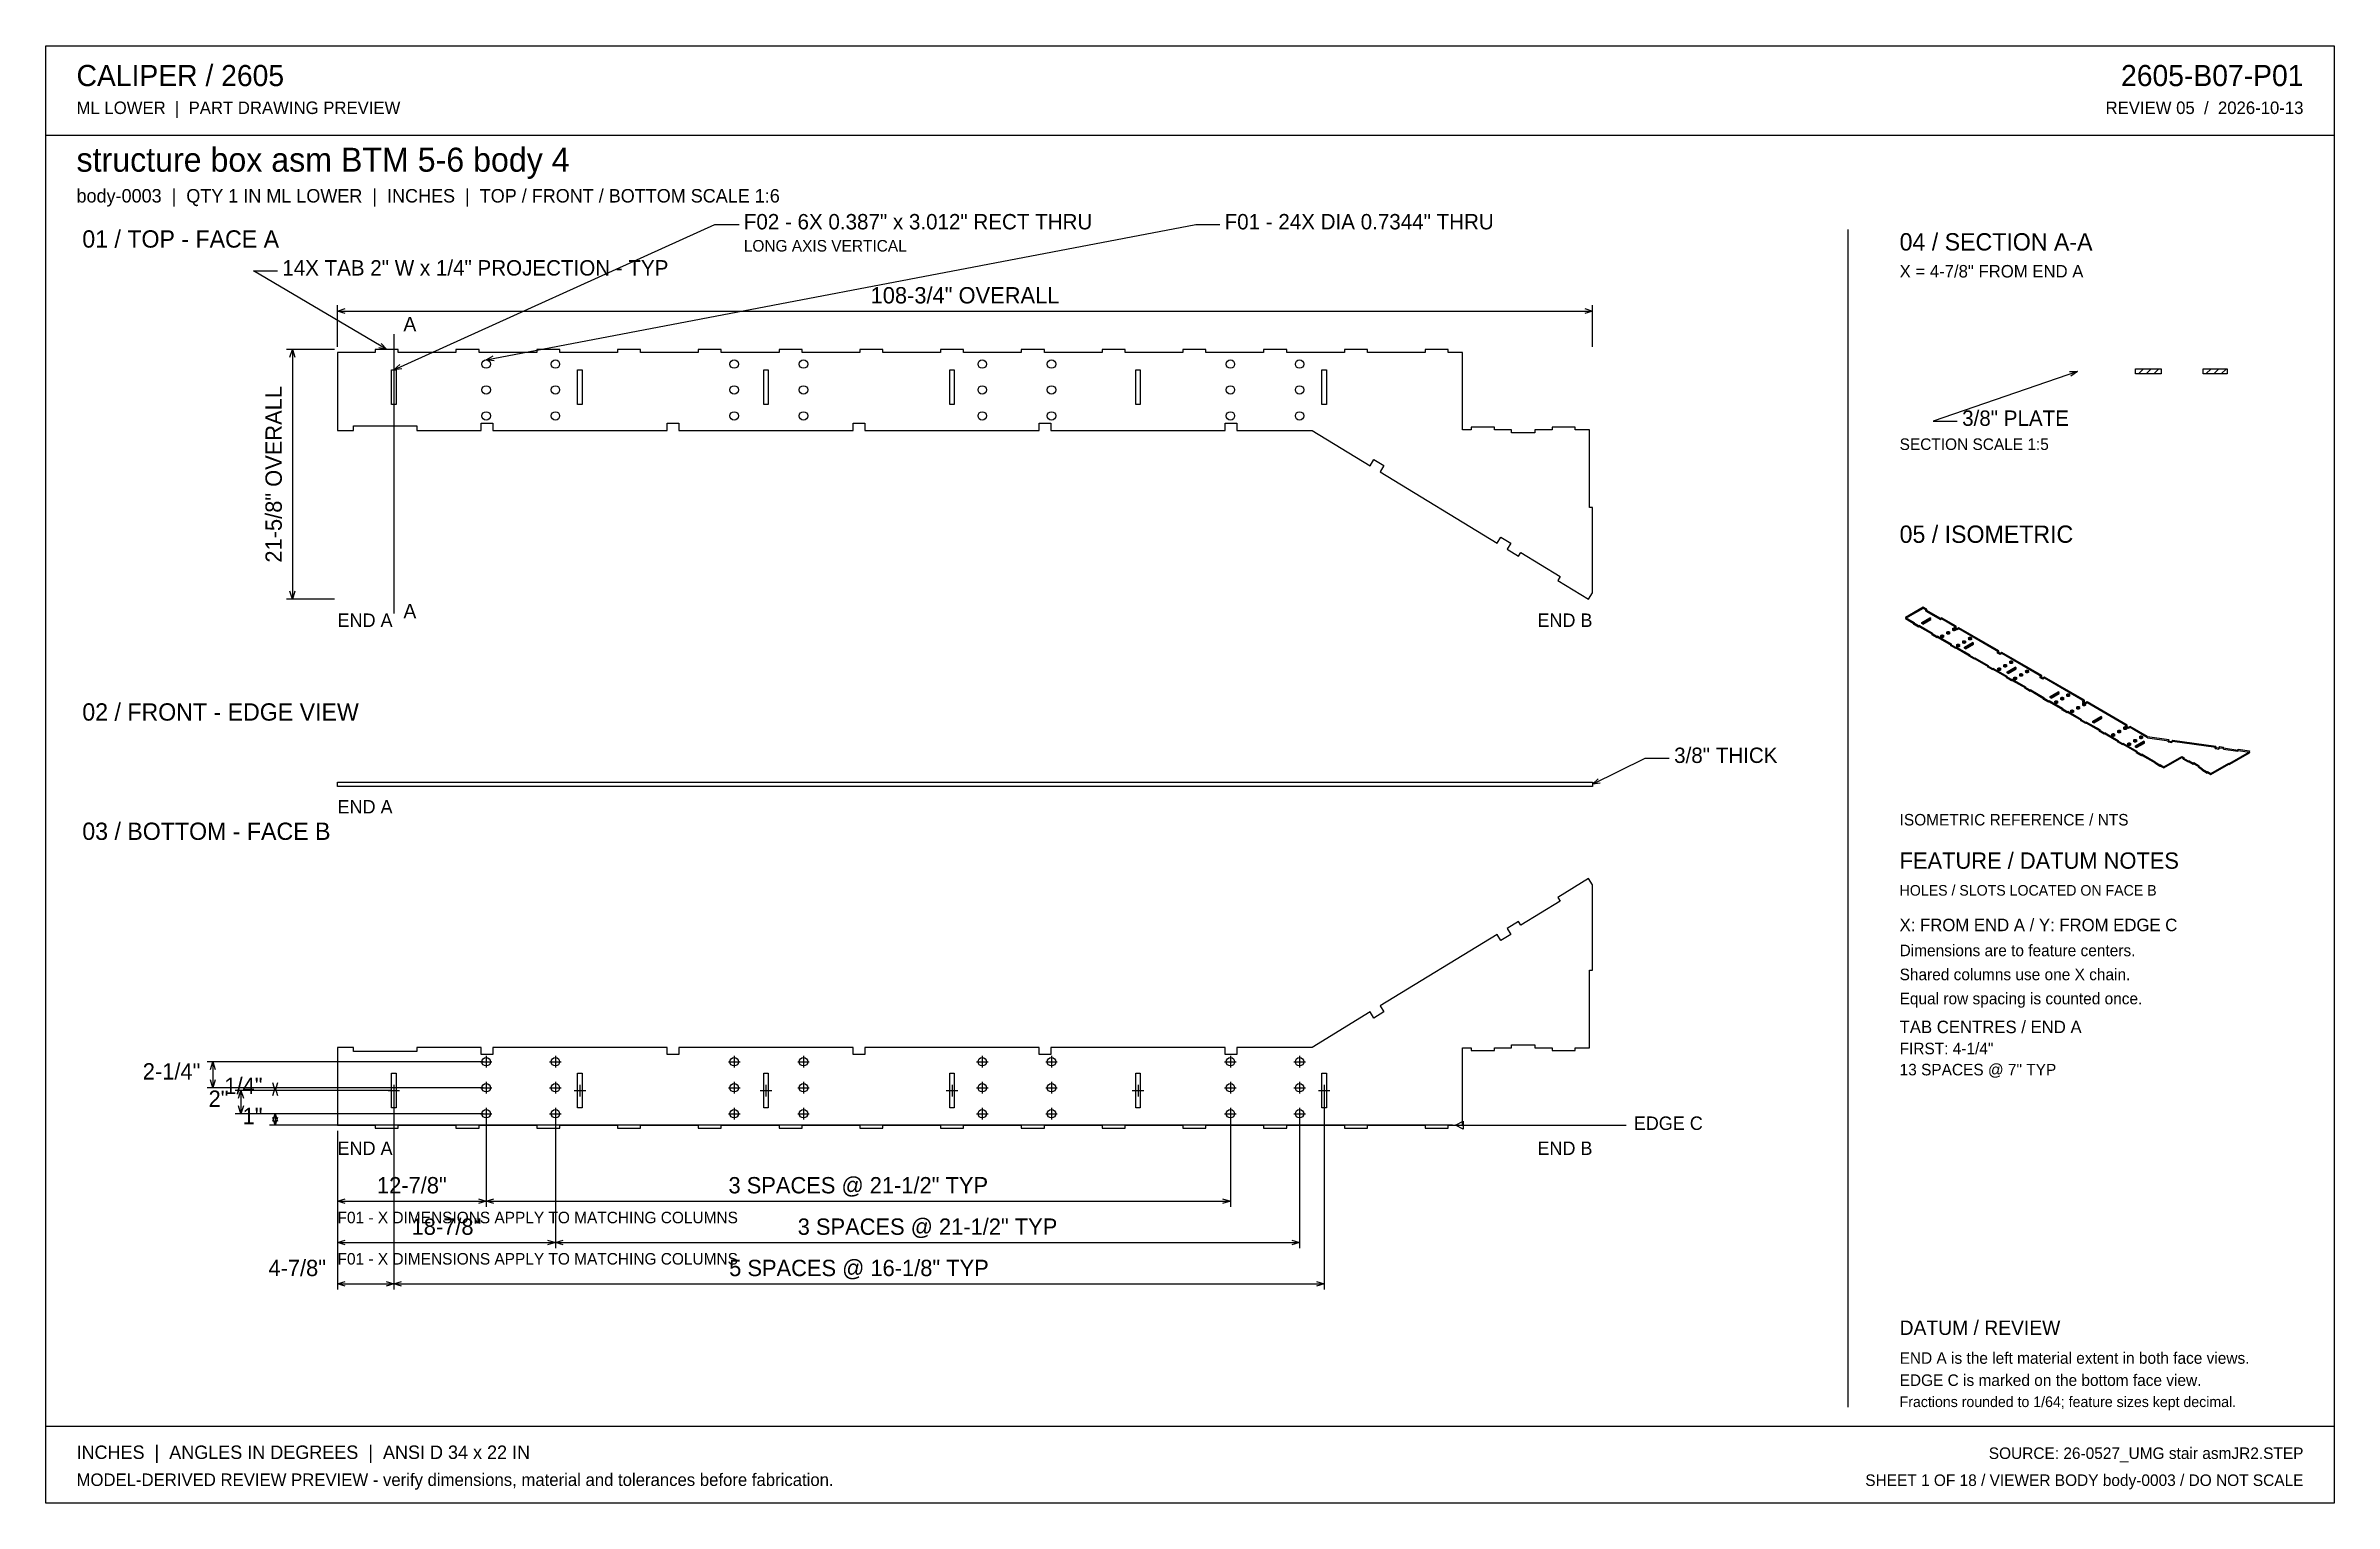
# Model space of a CAD drawing. Header units: inches. Extents: x 3 to 201, y 3 to 129.
import ezdxf
from ezdxf.enums import TextEntityAlignment as Align

# ---------------------------------------------------------------- set-up
doc = ezdxf.new("R2010")
doc.units = ezdxf.units.IN
doc.header["$MEASUREMENT"] = 0

msp = doc.modelspace()

# ---------------------------------------------------------------- texts
at = {"layer": 'ANNOTATION'}
for s, height, p in [('CALIPER / 2605', 1.8333, (5.5, 125.67)), ('ML LOWER  |  PART DRAWING PREVIEW', 1.0833, (5.5, 123.25)), ('structure box asm BTM 5-6 body 4', 2.0833, (5.5, 118.25)), ('body-0003  |  QTY 1 IN ML LOWER  |  INCHES  |  TOP / FRONT / BOTTOM SCALE 1:6', 1.1667, (5.5, 115.58)), ('01 / TOP - FACE A', 1.5, (6, 111.67)), ('F02 - 6X 0.387" x 3.012" RECT THRU', 1.3333, (63.33, 113.25)), ('F01 - 24X DIA 0.7344" THRU', 1.3333, (105, 113.25)), ('LONG AXIS VERTICAL', 1, (63.33, 111.33)), ('04 / SECTION A-A', 1.5, (163.5, 111.42)), ('14X TAB 2" W x 1/4" PROJECTION - TYP', 1.3333, (23.33, 109.25)), ('X = 4-7/8" FROM END A', 1.0833, (163.5, 109.08)), ('A', 1.25, (33.83, 104.42)), ('3/8" PLATE', 1.333, (168.92, 96.22)), ('SECTION SCALE 1:5', 1, (163.5, 94.13)), ('05 / ISOMETRIC', 1.5, (163.5, 86.08)), ('END A', 1.167, (28.12, 78.79)), ('A', 1.25, (33.83, 79.54)), ('02 / FRONT - EDGE VIEW', 1.5, (6, 70.67)), ('3/8" THICK', 1.333, (143.96, 67)), ('END A', 1.167, (28.12, 62.62)), ('03 / BOTTOM - FACE B', 1.5, (6, 60.33)), ('ISOMETRIC REFERENCE / NTS', 1, (163.5, 61.58)), ('FEATURE / DATUM NOTES', 1.4167, (163.5, 57.83)), ('HOLES / SLOTS LOCATED ON FACE B', 0.9167, (163.5, 55.5)), ('X: FROM END A / Y: FROM EDGE C', 1.0833, (163.5, 52.42)), ('Dimensions are to feature centers.', 1, (163.5, 50.25)), ('Shared columns use one X chain.', 1, (163.5, 48.17)), ('Equal row spacing is counted once.', 1, (163.5, 46.08)), ('TAB CENTRES / END A', 1.0833, (163.5, 43.58)), ('FIRST: 4-1/4"', 1, (163.5, 41.75)), ('13 SPACES @ 7" TYP', 1, (163.5, 39.92)), ('EDGE C', 1.167, (140.46, 35.19)), ('END A', 1.167, (28.12, 33.02)), ('F01 - X DIMENSIONS APPLY TO MATCHING COLUMNS', 1, (28.12, 27.1)), ('F01 - X DIMENSIONS APPLY TO MATCHING COLUMNS', 1, (28.12, 23.52)), ('DATUM / REVIEW', 1.25, (163.5, 17.42)), ('END A is the left material extent in both face views.', 1, (163.5, 14.92)), ('EDGE C is marked on the bottom face view.', 1, (163.5, 13)), ('Fractions rounded to 1/64; feature sizes kept decimal.', 0.9167, (163.5, 11.17)), ('INCHES  |  ANGLES IN DEGREES  |  ANSI D 34 x 22 IN', 1.1667, (5.5, 6.67)), ('MODEL-DERIVED REVIEW PREVIEW - verify dimensions, material and tolerances before fabrication.', 1.0833, (5.5, 4.33))]:
    msp.add_text(s, height=height, dxfattribs=at).set_placement(p)
for s, height, p in [('2605-B07-P01', 1.8333, (198.5, 125.67)), ('REVIEW 05  /  2026-10-13', 1.0833, (198.5, 123.25)), ('END B', 1.167, (136.88, 78.79)), ('2-1/4"', 1.417, (16.23, 39.56)), ('1/4"', 1.417, (21.62, 38.31)), ('2"', 1.417, (18.67, 37.19)), ('1"', 1.417, (21.62, 35.69)), ('END B', 1.167, (136.88, 33.02)), ('4-7/8"', 1.417, (27.12, 22.52)), ('SOURCE: 26-0527_UMG stair asmJR2.STEP', 1, (198.5, 6.67)), ('SHEET 1 OF 18 / VIEWER BODY body-0003 / DO NOT SCALE', 1, (198.5, 4.33))]:
    msp.add_text(s, height=height, dxfattribs=at).set_placement(p, align=Align.RIGHT)
for s, height, p in [('108-3/4" OVERALL', 1.4167, (82.5, 106.83)), ('12-7/8"', 1.417, (34.56, 29.69)), ('3 SPACES @ 21-1/2" TYP', 1.4167, (73.25, 29.69)), ('18-7/8"', 1.417, (37.56, 26.1)), ('3 SPACES @ 21-1/2" TYP', 1.4167, (79.25, 26.1)), ('5 SPACES @ 16-1/8" TYP', 1.4167, (73.31, 22.52))]:
    msp.add_text(s, height=height, dxfattribs=at).set_placement(p, align=Align.CENTER)
msp.add_text('21-5/8" OVERALL', height=1.4167, rotation=90, dxfattribs=at).set_placement((23.29, 92.02), align=Align.CENTER)

# ---------------------------------------------------------------- linework, layer by layer
at = {"layer": 'ANNOTATION'}
for p, q in [((33, 101.09), (60.83, 113.67)), ((41, 101.95), (102.5, 113.67)), ((60.83, 113.67), (62.92, 113.67)), ((102.5, 113.67), (104.58, 113.67)), ((32.38, 102.83), (20.83, 109.67)), ((20.83, 109.67), (22.92, 109.67)), ((28.12, 103.08), (28.12, 106.67)), ((28.12, 106.17), (28.79, 106.38)), ((28.12, 106.17), (136.88, 106.17)), ((28.79, 105.96), (28.12, 106.17)), ((136.21, 106.38), (136.88, 106.17)), ((136.88, 106.17), (136.21, 105.96)), ((136.88, 103.08), (136.88, 106.67)), ((31.91, 103.35), (32.38, 102.83)), ((33, 104.17), (33, 79.96)), ((27.87, 102.83), (23.71, 102.83)), ((24, 102.17), (24.21, 102.83)), ((24.21, 102.83), (24.21, 81.21)), ((24.21, 102.83), (24.42, 102.17)), ((32.38, 102.83), (31.7, 102.99)), ((33, 101.09), (33.52, 101.55)), ((33.69, 101.17), (33, 101.09)), ((41, 101.95), (41.62, 102.28)), ((41.69, 101.87), (41, 101.95)), ((178.92, 100.94), (166.42, 96.63)), ((178.22, 100.92), (178.92, 100.94)), ((178.92, 100.94), (178.35, 100.53)), ((166.42, 96.63), (168.5, 96.63)), ((24.21, 81.21), (24, 81.88)), ((24.42, 81.88), (24.21, 81.21)), ((27.87, 81.21), (23.71, 81.21)), ((136.88, 65.15), (141.46, 67.42)), ((136.88, 65.15), (137.38, 65.63)), ((141.46, 67.42), (143.54, 67.42)), ((137.56, 65.26), (136.88, 65.15)), ((40.75, 41.1), (16.81, 41.1)), ((17.1, 40.44), (17.31, 41.1)), ((17.31, 41.1), (17.31, 38.85)), ((17.31, 41.1), (17.52, 40.44)), ((40.5, 41.1), (41.5, 41.1)), ((41, 41.6), (41, 40.6)), ((46.5, 41.1), (47.5, 41.1)), ((47, 41.6), (47, 40.6)), ((62, 41.1), (63, 41.1)), ((62.5, 41.6), (62.5, 40.6)), ((68, 41.1), (69, 41.1)), ((68.5, 41.6), (68.5, 40.6)), ((83.5, 41.1), (84.5, 41.1)), ((84, 41.6), (84, 40.6)), ((89.5, 41.1), (90.5, 41.1)), ((90, 41.6), (90, 40.6)), ((105, 41.1), (106, 41.1)), ((105.5, 41.6), (105.5, 40.6)), ((111, 41.1), (112, 41.1)), ((111.5, 41.6), (111.5, 40.6)), ((40.75, 38.85), (16.81, 38.85)), ((17.31, 38.85), (17.1, 39.52)), ((17.52, 39.52), (17.31, 38.85)), ((32.75, 38.6), (19.25, 38.6)), ((19.54, 37.94), (19.75, 38.6)), ((19.75, 38.6), (19.75, 36.6)), ((19.75, 38.6), (19.96, 37.94)), ((40.75, 38.85), (22.21, 38.85)), ((32.75, 38.6), (22.21, 38.6)), ((22.71, 38.6), (22.5, 39.27)), ((22.5, 38.19), (22.71, 38.85)), ((22.92, 39.27), (22.71, 38.6)), ((22.71, 38.85), (22.71, 38.6)), ((22.71, 38.85), (22.92, 38.19)), ((32.5, 38.6), (33.5, 38.6)), ((33, 39.1), (33, 38.1)), ((33, 38.35), (33, 21.35)), ((33, 38.35), (33, 21.35)), ((40.5, 38.85), (41.5, 38.85)), ((41, 39.35), (41, 38.35)), ((46.5, 38.85), (47.5, 38.85)), ((47, 39.35), (47, 38.35)), ((48.63, 38.6), (49.63, 38.6)), ((49.13, 39.1), (49.13, 38.1)), ((62, 38.85), (63, 38.85)), ((62.5, 39.35), (62.5, 38.35)), ((64.75, 38.6), (65.75, 38.6)), ((65.25, 39.1), (65.25, 38.1)), ((68, 38.85), (69, 38.85)), ((68.5, 39.35), (68.5, 38.35)), ((80.88, 38.6), (81.88, 38.6)), ((81.38, 39.1), (81.38, 38.1)), ((83.5, 38.85), (84.5, 38.85)), ((84, 39.35), (84, 38.35)), ((89.5, 38.85), (90.5, 38.85)), ((90, 39.35), (90, 38.35)), ((97, 38.6), (98, 38.6)), ((97.5, 39.1), (97.5, 38.1)), ((105, 38.85), (106, 38.85)), ((105.5, 39.35), (105.5, 38.35)), ((111, 38.85), (112, 38.85)), ((111.5, 39.35), (111.5, 38.35)), ((113.13, 38.6), (114.13, 38.6)), ((113.62, 38.35), (113.62, 21.35)), ((113.62, 39.1), (113.62, 38.1)), ((40.75, 36.6), (19.25, 36.6)), ((19.75, 36.6), (19.54, 37.27)), ((19.96, 37.27), (19.75, 36.6)), ((40.75, 36.6), (22.21, 36.6)), ((22.5, 35.94), (22.71, 36.6)), ((22.71, 35.6), (22.5, 36.27)), ((22.71, 36.6), (22.71, 35.6)), ((22.71, 36.6), (22.92, 35.94)), ((22.92, 36.27), (22.71, 35.6)), ((40.5, 36.6), (41.5, 36.6)), ((41, 37.1), (41, 36.1)), ((41, 36.35), (41, 28.52)), ((41, 36.35), (41, 28.52)), ((46.5, 36.6), (47.5, 36.6)), ((47, 37.1), (47, 36.1)), ((47, 36.35), (47, 24.94)), ((47, 36.35), (47, 24.94)), ((62, 36.6), (63, 36.6)), ((62.5, 37.1), (62.5, 36.1)), ((68, 36.6), (69, 36.6)), ((68.5, 37.1), (68.5, 36.1)), ((83.5, 36.6), (84.5, 36.6)), ((84, 37.1), (84, 36.1)), ((89.5, 36.6), (90.5, 36.6)), ((90, 37.1), (90, 36.1)), ((105, 36.6), (106, 36.6)), ((105.5, 37.1), (105.5, 36.1)), ((105.5, 36.35), (105.5, 28.52)), ((111, 36.6), (112, 36.6)), ((111.5, 37.1), (111.5, 36.1)), ((111.5, 36.35), (111.5, 24.94)), ((125, 35.6), (125.67, 35.94)), ((125.67, 35.94), (125.67, 35.27)), ((124.75, 35.6), (22.21, 35.6)), ((28.12, 35.1), (28.12, 28.52)), ((28.12, 35.1), (28.12, 24.94)), ((28.12, 35.1), (28.12, 21.35)), ((125, 35.6), (139.79, 35.6)), ((125.67, 35.27), (125, 35.6)), ((28.12, 29.02), (28.79, 29.23)), ((28.12, 29.02), (41, 29.02)), ((28.79, 28.81), (28.12, 29.02)), ((40.33, 29.23), (41, 29.02)), ((41, 29.02), (40.33, 28.81)), ((41, 29.02), (41.67, 29.23)), ((41, 29.02), (105.5, 29.02)), ((41.67, 28.81), (41, 29.02)), ((104.83, 29.23), (105.5, 29.02)), ((105.5, 29.02), (104.83, 28.81)), ((28.12, 25.44), (28.79, 25.65)), ((28.12, 25.44), (47, 25.44)), ((28.79, 25.23), (28.12, 25.44)), ((46.33, 25.65), (47, 25.44)), ((47, 25.44), (46.33, 25.23)), ((47, 25.44), (47.67, 25.65)), ((47, 25.44), (111.5, 25.44)), ((47.67, 25.23), (47, 25.44)), ((110.83, 25.65), (111.5, 25.44)), ((111.5, 25.44), (110.83, 25.23)), ((28.12, 21.85), (28.79, 22.06)), ((28.12, 21.85), (33, 21.85)), ((28.79, 21.65), (28.12, 21.85)), ((32.33, 22.06), (33, 21.85)), ((33, 21.85), (32.33, 21.65)), ((33, 21.85), (33.67, 22.06)), ((33, 21.85), (113.62, 21.85)), ((33.67, 21.65), (33, 21.85)), ((112.96, 22.06), (113.62, 21.85)), ((113.62, 21.85), (112.96, 21.65))]:
    msp.add_line(p, q, dxfattribs=at)
at = {"layer": 'OUTLINE'}
for p, q in [((2.83, 129.17), (201.17, 129.17)), ((2.83, 2.83), (2.83, 129.17)), ((201.17, 129.17), (201.17, 2.83)), ((2.83, 121.42), (201.17, 121.42)), ((159, 113.25), (159, 11.17)), ((31.38, 102.58), (28.12, 102.58)), ((28.12, 102.58), (28.12, 95.83)), ((33.38, 102.83), (31.38, 102.83)), ((31.38, 102.83), (31.38, 102.58)), ((33.38, 102.58), (33.38, 102.83)), ((38.38, 102.58), (33.38, 102.58)), ((40.38, 102.83), (38.38, 102.83)), ((38.38, 102.83), (38.38, 102.58)), ((40.38, 102.58), (40.38, 102.83)), ((45.38, 102.58), (40.38, 102.58)), ((47.38, 102.83), (45.38, 102.83)), ((45.38, 102.83), (45.38, 102.58)), ((47.38, 102.58), (47.38, 102.83)), ((52.38, 102.58), (47.38, 102.58)), ((54.38, 102.83), (52.38, 102.83)), ((52.38, 102.83), (52.38, 102.58)), ((54.38, 102.58), (54.38, 102.83)), ((59.38, 102.58), (54.38, 102.58)), ((61.38, 102.83), (59.38, 102.83)), ((59.38, 102.83), (59.38, 102.58)), ((61.38, 102.58), (61.38, 102.83)), ((66.38, 102.58), (61.38, 102.58)), ((68.38, 102.83), (66.38, 102.83)), ((66.38, 102.83), (66.38, 102.58)), ((68.38, 102.58), (68.38, 102.83)), ((73.38, 102.58), (68.38, 102.58)), ((75.38, 102.83), (73.38, 102.83)), ((73.38, 102.83), (73.38, 102.58)), ((75.38, 102.58), (75.38, 102.83)), ((80.38, 102.58), (75.38, 102.58)), ((82.38, 102.83), (80.38, 102.83)), ((80.38, 102.83), (80.38, 102.58)), ((82.38, 102.58), (82.38, 102.83)), ((87.38, 102.58), (82.38, 102.58)), ((89.38, 102.83), (87.38, 102.83)), ((87.38, 102.83), (87.38, 102.58)), ((89.38, 102.58), (89.38, 102.83)), ((94.38, 102.58), (89.38, 102.58)), ((96.38, 102.83), (94.38, 102.83)), ((94.38, 102.83), (94.38, 102.58)), ((96.38, 102.58), (96.38, 102.83)), ((101.38, 102.58), (96.38, 102.58)), ((103.38, 102.83), (101.38, 102.83)), ((101.38, 102.83), (101.38, 102.58)), ((103.38, 102.58), (103.38, 102.83)), ((108.38, 102.58), (103.38, 102.58)), ((110.38, 102.83), (108.38, 102.83)), ((108.38, 102.83), (108.38, 102.58)), ((110.38, 102.58), (110.38, 102.83)), ((115.38, 102.58), (110.38, 102.58)), ((117.38, 102.83), (115.38, 102.83)), ((115.38, 102.83), (115.38, 102.58)), ((117.38, 102.58), (117.38, 102.83)), ((122.38, 102.58), (117.38, 102.58)), ((124.38, 102.83), (122.38, 102.83)), ((122.38, 102.83), (122.38, 102.58)), ((124.38, 102.58), (124.38, 102.83)), ((125.63, 102.58), (124.38, 102.58)), ((125.63, 95.87), (125.63, 102.58)), ((183.94, 101.17), (186.18, 101.17)), ((183.94, 100.72), (183.94, 101.17)), ((184.19, 100.72), (184.64, 101.17)), ((184.86, 100.72), (185.31, 101.17)), ((185.52, 100.72), (185.97, 101.17)), ((186.18, 101.17), (186.18, 100.72)), ((189.8, 101.17), (191.89, 101.17)), ((189.8, 100.72), (189.8, 101.17)), ((190.05, 100.72), (190.5, 101.17)), ((190.72, 100.72), (191.17, 101.17)), ((191.38, 100.72), (191.83, 101.17)), ((191.89, 101.17), (191.89, 100.72)), ((32.81, 101.09), (33.19, 101.09)), ((32.81, 98.08), (32.81, 101.09)), ((33.19, 101.09), (33.19, 98.08)), ((48.93, 101.09), (49.32, 101.09)), ((48.93, 98.08), (48.93, 101.09)), ((49.32, 101.09), (49.32, 98.08)), ((65.06, 101.09), (65.44, 101.09)), ((65.06, 98.08), (65.06, 101.09)), ((65.44, 101.09), (65.44, 98.08)), ((81.18, 101.09), (81.57, 101.09)), ((81.18, 98.08), (81.18, 101.09)), ((81.57, 101.09), (81.57, 98.08)), ((97.31, 98.08), (97.31, 101.09)), ((97.31, 101.09), (97.69, 101.09)), ((97.69, 101.09), (97.69, 98.08)), ((113.43, 98.08), (113.43, 101.09)), ((113.43, 101.09), (113.82, 101.09)), ((113.82, 101.09), (113.82, 98.08)), ((186.18, 100.72), (183.94, 100.72)), ((191.89, 100.72), (189.8, 100.72)), ((33.19, 98.08), (32.81, 98.08)), ((49.32, 98.08), (48.93, 98.08)), ((65.44, 98.08), (65.06, 98.08)), ((81.57, 98.08), (81.18, 98.08)), ((97.69, 98.08), (97.31, 98.08)), ((113.82, 98.08), (113.43, 98.08)), ((28.12, 95.83), (29.5, 95.83)), ((29.5, 95.83), (29.5, 96.21)), ((29.5, 96.21), (35, 96.21)), ((35, 96.21), (35, 95.83)), ((35, 95.83), (40.56, 95.83)), ((40.56, 95.83), (40.56, 96.46)), ((40.56, 96.46), (41.57, 96.46)), ((41.57, 96.46), (41.57, 95.83)), ((41.57, 95.83), (56.68, 95.83)), ((56.68, 95.83), (56.68, 96.46)), ((56.68, 96.46), (57.69, 96.46)), ((57.69, 96.46), (57.69, 95.83)), ((57.69, 95.83), (72.81, 95.83)), ((72.81, 95.83), (72.81, 96.46)), ((72.81, 96.46), (73.82, 96.46)), ((73.82, 96.46), (73.82, 95.83)), ((73.82, 95.83), (88.93, 95.83)), ((88.93, 95.83), (88.93, 96.46)), ((88.93, 96.46), (89.94, 96.46)), ((89.94, 96.46), (89.94, 95.83)), ((89.94, 95.83), (105.06, 95.83)), ((105.06, 95.83), (105.06, 96.46)), ((105.06, 96.46), (106.07, 96.46)), ((106.07, 96.46), (106.07, 95.83)), ((106.07, 95.83), (112.59, 95.83)), ((112.59, 95.83), (117.62, 92.76)), ((126.38, 95.87), (125.63, 95.87)), ((128.38, 96.12), (126.38, 96.12)), ((126.38, 96.12), (126.38, 95.87)), ((128.38, 95.87), (128.38, 96.12)), ((129.87, 95.87), (128.38, 95.87)), ((129.87, 95.61), (129.87, 95.87)), ((131.88, 95.61), (129.87, 95.61)), ((133.38, 95.87), (131.88, 95.87)), ((131.88, 95.87), (131.88, 95.61)), ((135.38, 96.12), (133.38, 96.12)), ((133.38, 96.12), (133.38, 95.87)), ((135.38, 95.87), (135.38, 96.12)), ((136.62, 95.87), (135.38, 95.87)), ((136.62, 89.15), (136.62, 95.87)), ((117.62, 92.76), (117.94, 93.3)), ((117.94, 93.3), (118.81, 92.77)), ((118.81, 92.77), (118.48, 92.24)), ((118.48, 92.24), (128.62, 86.05)), ((136.88, 89.15), (136.62, 89.15)), ((136.88, 81.74), (136.88, 89.15)), ((128.62, 86.05), (128.94, 86.58)), ((128.94, 86.58), (129.81, 86.06)), ((129.81, 86.06), (129.48, 85.52)), ((129.48, 85.52), (130.47, 84.92)), ((130.47, 84.92), (130.67, 85.24)), ((130.67, 85.24), (134.08, 83.15)), ((134.08, 83.15), (133.89, 82.83)), ((133.89, 82.83), (136.55, 81.21)), ((136.55, 81.21), (136.88, 81.74)), ((165.55, 80.5), (164, 79.61)), ((165.55, 80.4), (164, 79.51)), ((164, 79.61), (164, 79.51)), ((164, 79.61), (164.75, 79.17)), ((164, 79.51), (164.75, 79.07)), ((165.42, 79.18), (166.11, 79.58)), ((165.42, 79.08), (166.11, 79.48)), ((165.51, 79.13), (166.2, 79.53)), ((165.51, 79.03), (166.2, 79.43)), ((165.55, 80.4), (165.55, 80.5)), ((165.87, 80.32), (165.55, 80.5)), ((165.87, 80.22), (165.55, 80.4)), ((165.78, 80.27), (165.87, 80.32)), ((165.78, 80.17), (165.78, 80.27)), ((165.78, 80.27), (167.05, 79.54)), ((165.78, 80.17), (165.87, 80.22)), ((165.78, 80.17), (167.05, 79.44)), ((165.87, 80.22), (165.87, 80.32)), ((166.11, 79.48), (166.11, 79.58)), ((166.2, 79.53), (166.11, 79.58)), ((166.2, 79.43), (166.11, 79.48)), ((166.2, 79.43), (166.2, 79.53)), ((167.05, 79.54), (167.13, 79.59)), ((167.05, 79.44), (167.05, 79.54)), ((167.05, 79.44), (167.13, 79.49)), ((168.41, 78.85), (167.13, 79.59)), ((167.13, 79.49), (167.13, 79.59)), ((168.41, 78.75), (167.13, 79.49)), ((164.69, 79.14), (164.75, 79.17)), ((164.69, 79.14), (164.69, 79.04)), ((165.15, 78.88), (164.69, 79.14)), ((164.69, 79.04), (164.75, 79.07)), ((165.15, 78.78), (164.69, 79.04)), ((164.75, 79.17), (164.75, 79.07)), ((165.21, 78.91), (165.15, 78.88)), ((165.15, 78.88), (165.15, 78.78)), ((165.21, 78.81), (165.15, 78.78)), ((165.21, 78.91), (166.36, 78.25)), ((165.21, 78.91), (165.21, 78.81)), ((165.21, 78.81), (166.36, 78.15)), ((165.51, 79.13), (165.42, 79.18)), ((165.42, 79.08), (165.42, 79.18)), ((165.51, 79.03), (165.42, 79.08)), ((165.51, 79.03), (165.51, 79.13)), ((166.3, 78.21), (166.36, 78.25)), ((166.3, 78.21), (166.3, 78.11)), ((166.76, 77.95), (166.3, 78.21)), ((166.3, 78.11), (166.36, 78.15)), ((166.76, 77.85), (166.3, 78.11)), ((166.36, 78.25), (166.36, 78.15)), ((166.82, 77.98), (166.76, 77.95)), ((166.76, 77.95), (166.76, 77.85)), ((166.82, 77.88), (166.76, 77.85)), ((166.82, 77.98), (166.82, 77.88)), ((166.82, 77.98), (167.96, 77.32)), ((166.82, 77.88), (167.96, 77.22)), ((167.07, 78.04), (167.07, 78.05)), ((167.07, 78.05), (167.07, 78.05)), ((167.07, 78.05), (167.08, 78.05)), ((167.07, 78.03), (167.07, 78.04)), ((167.07, 78.04), (167.07, 78.04)), ((167.07, 78.04), (167.07, 78.04)), ((167.07, 78.02), (167.07, 78.03)), ((167.07, 78.03), (167.07, 78.03)), ((167.07, 78.03), (167.07, 78.03)), ((167.07, 78.01), (167.07, 78.02)), ((167.07, 78.02), (167.07, 78.02)), ((167.07, 78.02), (167.07, 78.02)), ((167.08, 78.01), (167.07, 78.01)), ((167.07, 78.01), (167.07, 78.01)), ((167.07, 77.94), (167.07, 77.95)), ((167.07, 77.95), (167.07, 77.95)), ((167.07, 77.95), (167.08, 77.95)), ((167.07, 77.93), (167.07, 77.94)), ((167.07, 77.94), (167.07, 77.94)), ((167.07, 77.94), (167.07, 77.94)), ((167.07, 77.92), (167.07, 77.93)), ((167.07, 77.93), (167.07, 77.93)), ((167.07, 77.93), (167.07, 77.93)), ((167.07, 77.91), (167.07, 77.92)), ((167.07, 77.92), (167.07, 77.92)), ((167.07, 77.92), (167.07, 77.92)), ((167.08, 77.91), (167.07, 77.91)), ((167.07, 77.91), (167.07, 77.91)), ((167.08, 78.06), (167.09, 78.07)), ((167.08, 78.05), (167.08, 78.06)), ((167.08, 78.06), (167.08, 78.06)), ((167.08, 78.06), (167.08, 78.06)), ((167.08, 78), (167.08, 78.01)), ((167.09, 77.99), (167.08, 78)), ((167.08, 78), (167.08, 78)), ((167.08, 78), (167.08, 78)), ((167.08, 77.96), (167.09, 77.97)), ((167.08, 77.95), (167.08, 77.96)), ((167.08, 77.96), (167.08, 77.96)), ((167.08, 77.96), (167.08, 77.96)), ((167.08, 77.9), (167.08, 77.91)), ((167.09, 77.89), (167.08, 77.9)), ((167.08, 77.9), (167.08, 77.9)), ((167.08, 77.9), (167.08, 77.9)), ((167.09, 78.07), (167.09, 78.07)), ((167.09, 78.07), (167.09, 78.07)), ((167.09, 78.07), (167.1, 78.07)), ((167.1, 77.99), (167.09, 77.99)), ((167.09, 77.99), (167.09, 77.99)), ((167.09, 77.99), (167.09, 77.99)), ((167.09, 77.97), (167.09, 77.97)), ((167.09, 77.97), (167.09, 77.97)), ((167.09, 77.97), (167.1, 77.97)), ((167.1, 77.89), (167.09, 77.89)), ((167.09, 77.89), (167.09, 77.89)), ((167.09, 77.89), (167.09, 77.89)), ((167.1, 77.98), (167.1, 78.08)), ((167.1, 78.08), (167.11, 78.08)), ((167.1, 78.07), (167.1, 78.08)), ((167.1, 78.08), (167.1, 78.08)), ((167.1, 77.98), (167.1, 77.99)), ((167.1, 77.97), (167.1, 77.98)), ((167.1, 77.98), (167.1, 77.98)), ((167.11, 77.98), (167.1, 77.98)), ((167.1, 77.98), (167.1, 77.98)), ((167.1, 77.98), (167.11, 77.98)), ((167.1, 77.88), (167.1, 77.89)), ((167.11, 77.88), (167.1, 77.88)), ((167.1, 77.88), (167.1, 77.88)), ((167.11, 78.08), (167.12, 78.09)), ((167.11, 78.08), (167.11, 78.08)), ((167.11, 77.98), (167.12, 77.99)), ((167.12, 77.97), (167.11, 77.98)), ((167.11, 77.98), (167.11, 77.98)), ((167.11, 77.98), (167.11, 77.98)), ((167.12, 77.87), (167.11, 77.88)), ((167.11, 77.88), (167.11, 77.88)), ((167.12, 78.09), (167.12, 78.09)), ((167.12, 78.09), (167.13, 78.09)), ((167.12, 77.99), (167.12, 77.99)), ((167.12, 77.99), (167.13, 77.99)), ((167.13, 77.97), (167.12, 77.97)), ((167.12, 77.97), (167.12, 77.97)), ((167.13, 77.87), (167.12, 77.87)), ((167.12, 77.87), (167.12, 77.87)), ((167.13, 78.09), (167.13, 78.09)), ((167.13, 78.09), (167.14, 78.09)), ((167.13, 77.99), (167.13, 77.99)), ((167.13, 77.99), (167.14, 77.99)), ((167.14, 77.97), (167.13, 77.97)), ((167.13, 77.97), (167.13, 77.97)), ((167.14, 77.87), (167.13, 77.87)), ((167.13, 77.87), (167.13, 77.87)), ((167.14, 78.09), (167.14, 78.09)), ((167.14, 78.09), (167.15, 78.09)), ((167.14, 77.99), (167.15, 78)), ((167.14, 77.99), (167.14, 77.99)), ((167.15, 77.96), (167.14, 77.97)), ((167.14, 77.97), (167.14, 77.97)), ((167.15, 77.87), (167.14, 77.87)), ((167.14, 77.87), (167.14, 77.87)), ((167.15, 78.09), (167.15, 78.1)), ((167.15, 78.1), (167.16, 78.1)), ((167.15, 78), (167.15, 78)), ((167.15, 78), (167.16, 78)), ((167.16, 77.96), (167.15, 77.96)), ((167.15, 77.96), (167.15, 77.96)), ((167.15, 77.86), (167.15, 77.87)), ((167.16, 77.86), (167.15, 77.86)), ((167.16, 78.1), (167.17, 78.1)), ((167.16, 78), (167.17, 78)), ((167.17, 77.96), (167.16, 77.96)), ((167.17, 77.86), (167.16, 77.86)), ((167.17, 78.1), (167.17, 78.1)), ((167.17, 78.1), (167.18, 78.1)), ((167.17, 78), (167.17, 78)), ((167.17, 78), (167.18, 78)), ((167.18, 77.96), (167.17, 77.96)), ((167.17, 77.96), (167.17, 77.96)), ((167.18, 77.86), (167.17, 77.86)), ((167.17, 77.86), (167.17, 77.86)), ((167.18, 78.1), (167.18, 78.1)), ((167.18, 78.1), (167.19, 78.1)), ((167.18, 78), (167.18, 78)), ((167.18, 78), (167.19, 78)), ((167.19, 77.96), (167.18, 77.96)), ((167.18, 77.96), (167.18, 77.96)), ((167.19, 77.86), (167.18, 77.86)), ((167.18, 77.86), (167.18, 77.86)), ((167.19, 78.1), (167.19, 78.1)), ((167.19, 78.1), (167.2, 78.1)), ((167.19, 78), (167.19, 78)), ((167.19, 78), (167.2, 78)), ((167.2, 77.96), (167.19, 77.96)), ((167.19, 77.96), (167.19, 77.96)), ((167.2, 77.86), (167.19, 77.86)), ((167.19, 77.86), (167.19, 77.86)), ((167.2, 78.1), (167.21, 78.1)), ((167.2, 78), (167.21, 78)), ((167.21, 77.96), (167.2, 77.96)), ((167.21, 77.86), (167.2, 77.86)), ((167.21, 78.1), (167.21, 78.1)), ((167.21, 78.1), (167.22, 78.1)), ((167.21, 78), (167.21, 78)), ((167.21, 78), (167.22, 78)), ((167.22, 77.96), (167.21, 77.96)), ((167.21, 77.96), (167.21, 77.96)), ((167.22, 77.86), (167.21, 77.86)), ((167.21, 77.86), (167.21, 77.86)), ((167.22, 78.1), (167.22, 78.1)), ((167.22, 78.1), (167.23, 78.09)), ((167.22, 78), (167.22, 78)), ((167.22, 78), (167.23, 78)), ((167.23, 77.96), (167.22, 77.96)), ((167.22, 77.96), (167.22, 77.96)), ((167.23, 77.87), (167.22, 77.86)), ((167.22, 77.86), (167.22, 77.86)), ((167.23, 78.09), (167.23, 78.09)), ((167.23, 78.09), (167.24, 78.09)), ((167.23, 78), (167.23, 77.99)), ((167.23, 77.99), (167.24, 77.99)), ((167.24, 77.97), (167.23, 77.97)), ((167.23, 77.97), (167.23, 77.96)), ((167.24, 77.87), (167.23, 77.87)), ((167.23, 77.87), (167.23, 77.87)), ((167.24, 78.09), (167.25, 78.09)), ((167.24, 77.99), (167.25, 77.99)), ((167.25, 77.97), (167.24, 77.97)), ((167.25, 77.87), (167.24, 77.87)), ((167.25, 78.09), (167.25, 78.09)), ((167.25, 78.09), (167.26, 78.09)), ((167.25, 77.99), (167.25, 77.99)), ((167.25, 77.99), (167.26, 77.99)), ((167.26, 77.97), (167.25, 77.97)), ((167.25, 77.97), (167.25, 77.97)), ((167.26, 77.87), (167.25, 77.87)), ((167.25, 77.87), (167.25, 77.87)), ((167.26, 78.09), (167.26, 78.09)), ((167.26, 78.09), (167.26, 78.08)), ((167.26, 78.08), (167.27, 78.08)), ((167.26, 77.99), (167.26, 77.99)), ((167.26, 77.99), (167.26, 77.98)), ((167.27, 77.98), (167.26, 77.98)), ((167.26, 77.98), (167.26, 77.97)), ((167.26, 77.98), (167.27, 77.98)), ((167.26, 77.97), (167.26, 77.97)), ((167.27, 77.88), (167.26, 77.88)), ((167.26, 77.88), (167.26, 77.87)), ((167.26, 77.87), (167.26, 77.87)), ((167.27, 78.08), (167.27, 78.08)), ((167.27, 78.08), (167.28, 78.08)), ((167.27, 77.88), (167.27, 77.98)), ((167.28, 77.98), (167.27, 77.98)), ((167.27, 77.98), (167.27, 77.98)), ((167.27, 77.98), (167.27, 77.98)), ((167.27, 77.98), (167.28, 77.98)), ((167.27, 77.88), (167.27, 77.88)), ((167.28, 77.88), (167.27, 77.88)), ((167.28, 78.08), (167.28, 78.07)), ((167.28, 78.07), (167.28, 78.07)), ((167.28, 78.07), (167.29, 78.07)), ((167.29, 77.99), (167.28, 77.99)), ((167.28, 77.99), (167.28, 77.99)), ((167.28, 77.99), (167.28, 77.98)), ((167.28, 77.98), (167.28, 77.97)), ((167.28, 77.97), (167.28, 77.97)), ((167.28, 77.97), (167.29, 77.97)), ((167.29, 77.89), (167.28, 77.89)), ((167.28, 77.89), (167.28, 77.89)), ((167.28, 77.89), (167.28, 77.88)), ((167.29, 78.07), (167.29, 78.07)), ((167.29, 78.07), (167.29, 78.06)), ((167.29, 78.06), (167.3, 78.06)), ((167.3, 78), (167.29, 78)), ((167.29, 78), (167.29, 77.99)), ((167.29, 77.99), (167.29, 77.99)), ((167.29, 77.97), (167.29, 77.97)), ((167.29, 77.97), (167.29, 77.96)), ((167.29, 77.96), (167.3, 77.96)), ((167.3, 77.9), (167.29, 77.9)), ((167.29, 77.9), (167.29, 77.89)), ((167.29, 77.89), (167.29, 77.89)), ((167.3, 78.06), (167.3, 78.06)), ((167.3, 78.06), (167.3, 78.05)), ((167.3, 78.05), (167.3, 78.05)), ((167.3, 78.05), (167.3, 78.05)), ((167.3, 78.05), (167.31, 78.04)), ((167.31, 78.02), (167.3, 78.01)), ((167.3, 78.01), (167.3, 78.01)), ((167.3, 78.01), (167.3, 78.01)), ((167.3, 78.01), (167.3, 78)), ((167.3, 78), (167.3, 78)), ((167.3, 77.96), (167.3, 77.96)), ((167.3, 77.96), (167.3, 77.95)), ((167.3, 77.95), (167.3, 77.95)), ((167.3, 77.95), (167.3, 77.95)), ((167.3, 77.95), (167.31, 77.94)), ((167.31, 77.92), (167.3, 77.91)), ((167.3, 77.91), (167.3, 77.91)), ((167.3, 77.91), (167.3, 77.91)), ((167.3, 77.91), (167.3, 77.9)), ((167.3, 77.9), (167.3, 77.9)), ((167.31, 78.04), (167.31, 78.04)), ((167.31, 78.04), (167.31, 78.04)), ((167.31, 78.04), (167.31, 78.03)), ((167.31, 78.03), (167.31, 78.03)), ((167.31, 78.03), (167.31, 78.03)), ((167.31, 78.03), (167.31, 78.02)), ((167.31, 78.02), (167.31, 78.02)), ((167.31, 78.02), (167.31, 78.02)), ((167.31, 77.94), (167.31, 77.94)), ((167.31, 77.94), (167.31, 77.94)), ((167.31, 77.94), (167.31, 77.93)), ((167.31, 77.93), (167.31, 77.93)), ((167.31, 77.93), (167.31, 77.93)), ((167.31, 77.93), (167.31, 77.92)), ((167.31, 77.92), (167.31, 77.92)), ((167.31, 77.92), (167.31, 77.92)), ((167.59, 78.34), (167.59, 78.35)), ((167.59, 78.35), (167.59, 78.35)), ((167.59, 78.35), (167.59, 78.35)), ((167.59, 78.35), (167.6, 78.35)), ((167.59, 78.33), (167.59, 78.34)), ((167.59, 78.34), (167.59, 78.34)), ((167.59, 78.34), (167.59, 78.34)), ((167.59, 78.32), (167.59, 78.33)), ((167.59, 78.33), (167.59, 78.33)), ((167.59, 78.31), (167.59, 78.32)), ((167.59, 78.32), (167.59, 78.32)), ((167.59, 78.32), (167.59, 78.32)), ((167.6, 78.3), (167.59, 78.31)), ((167.59, 78.31), (167.59, 78.31)), ((167.59, 78.31), (167.59, 78.31)), ((167.59, 78.31), (167.59, 78.31)), ((167.59, 78.25), (167.6, 78.26)), ((167.59, 78.24), (167.59, 78.25)), ((167.59, 78.25), (167.59, 78.25)), ((167.59, 78.25), (167.59, 78.25)), ((167.59, 78.23), (167.59, 78.24)), ((167.59, 78.24), (167.59, 78.24)), ((167.59, 78.24), (167.59, 78.24)), ((167.59, 78.22), (167.59, 78.23)), ((167.59, 78.23), (167.59, 78.23)), ((167.59, 78.23), (167.59, 78.23)), ((167.59, 78.21), (167.59, 78.22)), ((167.59, 78.22), (167.59, 78.22)), ((167.59, 78.22), (167.59, 78.22)), ((167.6, 78.2), (167.59, 78.21)), ((167.59, 78.21), (167.59, 78.21)), ((167.59, 78.21), (167.59, 78.21)), ((167.6, 78.36), (167.61, 78.37)), ((167.6, 78.35), (167.6, 78.36)), ((167.6, 78.36), (167.6, 78.36)), ((167.6, 78.36), (167.6, 78.36)), ((167.6, 78.29), (167.6, 78.3)), ((167.6, 78.3), (167.6, 78.3)), ((167.6, 78.3), (167.6, 78.3)), ((167.61, 78.29), (167.6, 78.29)), ((167.6, 78.26), (167.61, 78.27)), ((167.6, 78.26), (167.6, 78.26)), ((167.6, 78.26), (167.6, 78.26)), ((167.6, 78.26), (167.6, 78.26)), ((167.6, 78.19), (167.6, 78.2)), ((167.6, 78.2), (167.6, 78.2)), ((167.6, 78.2), (167.6, 78.2)), ((167.61, 78.19), (167.6, 78.19)), ((167.61, 78.37), (167.61, 78.37)), ((167.61, 78.37), (167.61, 78.37)), ((167.61, 78.37), (167.62, 78.37)), ((167.61, 78.28), (167.61, 78.29)), ((167.61, 78.29), (167.61, 78.29)), ((167.61, 78.27), (167.62, 78.28)), ((167.62, 78.28), (167.61, 78.28)), ((167.61, 78.27), (167.61, 78.27)), ((167.61, 78.27), (167.61, 78.27)), ((167.62, 78.18), (167.61, 78.19)), ((167.61, 78.19), (167.61, 78.19)), ((167.61, 78.19), (167.61, 78.19)), ((167.62, 78.28), (167.62, 78.38)), ((167.62, 78.38), (167.63, 78.38)), ((167.62, 78.37), (167.62, 78.38)), ((167.62, 78.28), (167.62, 78.28)), ((167.62, 78.28), (167.63, 78.28)), ((167.63, 78.28), (167.62, 78.28)), ((167.62, 78.28), (167.62, 78.28)), ((167.63, 78.18), (167.62, 78.18)), ((167.62, 78.18), (167.62, 78.18)), ((167.63, 78.38), (167.63, 78.38)), ((167.63, 78.38), (167.64, 78.38)), ((167.63, 78.28), (167.63, 78.28)), ((167.63, 78.28), (167.64, 78.28)), ((167.64, 78.27), (167.63, 78.28)), ((167.63, 78.28), (167.63, 78.28)), ((167.64, 78.17), (167.63, 78.18)), ((167.63, 78.18), (167.63, 78.18)), ((167.64, 78.38), (167.64, 78.39)), ((167.64, 78.39), (167.64, 78.39)), ((167.64, 78.39), (167.65, 78.39)), ((167.64, 78.28), (167.64, 78.29)), ((167.64, 78.29), (167.64, 78.29)), ((167.64, 78.29), (167.65, 78.29)), ((167.65, 78.27), (167.64, 78.27)), ((167.64, 78.27), (167.64, 78.27)), ((167.64, 78.27), (167.64, 78.27)), ((167.65, 78.17), (167.64, 78.17)), ((167.64, 78.17), (167.64, 78.17)), ((167.64, 78.17), (167.64, 78.17)), ((167.65, 78.39), (167.66, 78.39)), ((167.65, 78.29), (167.66, 78.29)), ((167.66, 78.27), (167.65, 78.27)), ((167.66, 78.17), (167.65, 78.17)), ((167.66, 78.39), (167.66, 78.39)), ((167.66, 78.39), (167.67, 78.39)), ((167.66, 78.29), (167.66, 78.29)), ((167.66, 78.29), (167.67, 78.29)), ((167.66, 78.26), (167.66, 78.27)), ((167.67, 78.26), (167.66, 78.26)), ((167.67, 78.16), (167.66, 78.17)), ((167.66, 78.17), (167.66, 78.17)), ((167.67, 78.39), (167.68, 78.4)), ((167.67, 78.39), (167.67, 78.39)), ((167.67, 78.29), (167.68, 78.3)), ((167.67, 78.29), (167.67, 78.29)), ((167.68, 78.26), (167.67, 78.26)), ((167.67, 78.26), (167.67, 78.26)), ((167.68, 78.16), (167.67, 78.16)), ((167.67, 78.16), (167.67, 78.16)), ((167.68, 78.4), (167.68, 78.4)), ((167.68, 78.4), (167.69, 78.4)), ((167.68, 78.3), (167.68, 78.3)), ((167.68, 78.3), (167.69, 78.3)), ((167.69, 78.26), (167.68, 78.26)), ((167.68, 78.26), (167.68, 78.26)), ((167.69, 78.16), (167.68, 78.16)), ((167.68, 78.16), (167.68, 78.16)), ((167.69, 78.4), (167.69, 78.4)), ((167.69, 78.4), (167.7, 78.4)), ((167.69, 78.3), (167.69, 78.3)), ((167.69, 78.3), (167.7, 78.3)), ((167.7, 78.26), (167.69, 78.26)), ((167.69, 78.26), (167.69, 78.26)), ((167.7, 78.16), (167.69, 78.16)), ((167.69, 78.16), (167.69, 78.16)), ((167.7, 78.4), (167.71, 78.4)), ((167.7, 78.3), (167.71, 78.3)), ((167.71, 78.26), (167.7, 78.26)), ((167.71, 78.16), (167.7, 78.16)), ((167.71, 78.4), (167.71, 78.4)), ((167.71, 78.4), (167.72, 78.4)), ((167.71, 78.3), (167.71, 78.3)), ((167.71, 78.3), (167.72, 78.3)), ((167.72, 78.26), (167.71, 78.26)), ((167.71, 78.26), (167.71, 78.26)), ((167.72, 78.16), (167.71, 78.16)), ((167.71, 78.16), (167.71, 78.16)), ((167.72, 78.4), (167.72, 78.4)), ((167.72, 78.4), (167.73, 78.4)), ((167.72, 78.3), (167.72, 78.3)), ((167.72, 78.3), (167.73, 78.3)), ((167.73, 78.26), (167.72, 78.26)), ((167.72, 78.26), (167.72, 78.26)), ((167.73, 78.16), (167.72, 78.16)), ((167.72, 78.16), (167.72, 78.16)), ((167.73, 78.4), (167.74, 78.4)), ((167.73, 78.3), (167.74, 78.3)), ((167.74, 78.26), (167.73, 78.26)), ((167.74, 78.16), (167.73, 78.16)), ((167.74, 78.4), (167.74, 78.39)), ((167.74, 78.39), (167.75, 78.39)), ((167.74, 78.3), (167.74, 78.29)), ((167.74, 78.29), (167.75, 78.29)), ((167.75, 78.26), (167.74, 78.26)), ((167.74, 78.26), (167.74, 78.26)), ((167.75, 78.16), (167.74, 78.16)), ((167.74, 78.16), (167.74, 78.16)), ((167.75, 78.39), (167.75, 78.39)), ((167.75, 78.39), (167.76, 78.39)), ((167.75, 78.29), (167.75, 78.29)), ((167.75, 78.29), (167.76, 78.29)), ((167.76, 78.27), (167.75, 78.26)), ((167.75, 78.26), (167.75, 78.26)), ((167.76, 78.17), (167.75, 78.17)), ((167.75, 78.17), (167.75, 78.16)), ((167.76, 78.39), (167.76, 78.39)), ((167.76, 78.39), (167.77, 78.39)), ((167.76, 78.29), (167.76, 78.29)), ((167.76, 78.29), (167.77, 78.29)), ((167.77, 78.27), (167.76, 78.27)), ((167.76, 78.27), (167.76, 78.27)), ((167.77, 78.17), (167.76, 78.17)), ((167.76, 78.17), (167.76, 78.17)), ((167.77, 78.39), (167.77, 78.39)), ((167.77, 78.39), (167.78, 78.38)), ((167.77, 78.29), (167.77, 78.29)), ((167.77, 78.29), (167.78, 78.28)), ((167.78, 78.27), (167.77, 78.27)), ((167.77, 78.27), (167.77, 78.27)), ((167.78, 78.17), (167.77, 78.17)), ((167.77, 78.17), (167.77, 78.17)), ((167.78, 78.38), (167.78, 78.38)), ((167.78, 78.38), (167.79, 78.38)), ((167.78, 78.28), (167.78, 78.28)), ((167.78, 78.28), (167.79, 78.28)), ((167.79, 78.28), (167.78, 78.28)), ((167.78, 78.28), (167.78, 78.27)), ((167.79, 78.18), (167.78, 78.18)), ((167.78, 78.18), (167.78, 78.17)), ((167.79, 78.38), (167.79, 78.38)), ((167.79, 78.38), (167.79, 78.37)), ((167.79, 78.37), (167.8, 78.37)), ((167.79, 78.18), (167.79, 78.28)), ((167.79, 78.28), (167.79, 78.28)), ((167.79, 78.28), (167.79, 78.28)), ((167.79, 78.28), (167.8, 78.27)), ((167.8, 78.28), (167.79, 78.28)), ((167.79, 78.28), (167.79, 78.28)), ((167.79, 78.28), (167.79, 78.28)), ((167.8, 78.19), (167.79, 78.18)), ((167.79, 78.18), (167.79, 78.18)), ((167.79, 78.18), (167.79, 78.18)), ((167.8, 78.37), (167.8, 78.37)), ((167.8, 78.37), (167.81, 78.37)), ((167.81, 78.29), (167.8, 78.29)), ((167.8, 78.29), (167.8, 78.28)), ((167.8, 78.27), (167.8, 78.27)), ((167.8, 78.27), (167.81, 78.27)), ((167.81, 78.19), (167.8, 78.19)), ((167.8, 78.19), (167.8, 78.19)), ((167.81, 78.37), (167.81, 78.36)), ((167.81, 78.36), (167.81, 78.36)), ((167.81, 78.36), (167.81, 78.36)), ((167.81, 78.36), (167.82, 78.35)), ((167.82, 78.3), (167.81, 78.3)), ((167.81, 78.3), (167.81, 78.3)), ((167.81, 78.3), (167.81, 78.29)), ((167.81, 78.29), (167.81, 78.29)), ((167.81, 78.27), (167.81, 78.26)), ((167.81, 78.26), (167.81, 78.26)), ((167.81, 78.26), (167.81, 78.26)), ((167.81, 78.26), (167.82, 78.26)), ((167.82, 78.2), (167.81, 78.2)), ((167.81, 78.2), (167.81, 78.2)), ((167.81, 78.2), (167.81, 78.19)), ((167.81, 78.19), (167.81, 78.19)), ((167.82, 78.35), (167.82, 78.35)), ((167.82, 78.35), (167.82, 78.35)), ((167.82, 78.35), (167.82, 78.35)), ((167.82, 78.35), (167.82, 78.34)), ((167.82, 78.34), (167.82, 78.34)), ((167.82, 78.34), (167.83, 78.34)), ((167.83, 78.32), (167.82, 78.32)), ((167.82, 78.32), (167.82, 78.31)), ((167.82, 78.31), (167.82, 78.31)), ((167.82, 78.31), (167.82, 78.31)), ((167.82, 78.31), (167.82, 78.31)), ((167.82, 78.31), (167.82, 78.3)), ((167.82, 78.26), (167.82, 78.25)), ((167.82, 78.25), (167.82, 78.25)), ((167.82, 78.25), (167.82, 78.25)), ((167.82, 78.25), (167.82, 78.24)), ((167.82, 78.24), (167.82, 78.24)), ((167.82, 78.24), (167.83, 78.24)), ((167.83, 78.22), (167.82, 78.22)), ((167.82, 78.22), (167.82, 78.22)), ((167.82, 78.22), (167.82, 78.21)), ((167.82, 78.21), (167.82, 78.21)), ((167.82, 78.21), (167.82, 78.21)), ((167.82, 78.21), (167.82, 78.2)), ((167.83, 78.34), (167.83, 78.33)), ((167.83, 78.33), (167.83, 78.33)), ((167.83, 78.33), (167.83, 78.32)), ((167.83, 78.32), (167.83, 78.32)), ((167.83, 78.24), (167.83, 78.23)), ((167.83, 78.23), (167.83, 78.23)), ((167.83, 78.23), (167.83, 78.23)), ((167.83, 78.23), (167.83, 78.22)), ((168.1, 78.63), (168.11, 78.64)), ((168.1, 78.62), (168.1, 78.63)), ((168.1, 78.63), (168.1, 78.63)), ((168.1, 78.63), (168.1, 78.63)), ((168.11, 78.62), (168.1, 78.62)), ((168.1, 78.62), (168.1, 78.62)), ((168.1, 78.53), (168.11, 78.54)), ((168.1, 78.52), (168.1, 78.53)), ((168.1, 78.53), (168.1, 78.53)), ((168.1, 78.53), (168.1, 78.53)), ((168.11, 78.52), (168.1, 78.52)), ((168.1, 78.52), (168.1, 78.52)), ((168.11, 78.65), (168.12, 78.66)), ((168.11, 78.64), (168.11, 78.65)), ((168.11, 78.65), (168.11, 78.65)), ((168.11, 78.65), (168.11, 78.65)), ((168.11, 78.64), (168.11, 78.64)), ((168.11, 78.64), (168.11, 78.64)), ((168.11, 78.61), (168.11, 78.62)), ((168.11, 78.6), (168.11, 78.61)), ((168.11, 78.61), (168.11, 78.61)), ((168.11, 78.61), (168.11, 78.61)), ((168.12, 78.6), (168.11, 78.6)), ((168.11, 78.6), (168.11, 78.6)), ((168.11, 78.55), (168.12, 78.56)), ((168.11, 78.54), (168.11, 78.55)), ((168.11, 78.55), (168.11, 78.55)), ((168.11, 78.55), (168.11, 78.55)), ((168.11, 78.54), (168.11, 78.54)), ((168.11, 78.54), (168.11, 78.54)), ((168.11, 78.51), (168.11, 78.52)), ((168.11, 78.5), (168.11, 78.51)), ((168.11, 78.51), (168.11, 78.51)), ((168.11, 78.51), (168.11, 78.51)), ((168.12, 78.5), (168.11, 78.5)), ((168.11, 78.5), (168.11, 78.5)), ((168.12, 78.66), (168.12, 78.67)), ((168.12, 78.67), (168.13, 78.67)), ((168.12, 78.66), (168.12, 78.66)), ((168.12, 78.66), (168.12, 78.66)), ((168.12, 78.59), (168.12, 78.6)), ((168.13, 78.59), (168.12, 78.59)), ((168.12, 78.59), (168.12, 78.59)), ((168.12, 78.59), (168.12, 78.59)), ((168.12, 78.56), (168.12, 78.57)), ((168.12, 78.57), (168.13, 78.57)), ((168.12, 78.56), (168.12, 78.56)), ((168.12, 78.56), (168.12, 78.56)), ((168.12, 78.49), (168.12, 78.5)), ((168.13, 78.49), (168.12, 78.49)), ((168.12, 78.49), (168.12, 78.49)), ((168.12, 78.49), (168.12, 78.49)), ((168.13, 78.67), (168.14, 78.68)), ((168.13, 78.67), (168.13, 78.67)), ((168.13, 78.67), (168.13, 78.67)), ((168.13, 78.58), (168.13, 78.59)), ((168.14, 78.58), (168.13, 78.58)), ((168.13, 78.58), (168.13, 78.58)), ((168.13, 78.57), (168.14, 78.58)), ((168.13, 78.57), (168.13, 78.57)), ((168.13, 78.57), (168.13, 78.57)), ((168.13, 78.48), (168.13, 78.49)), ((168.14, 78.48), (168.13, 78.48)), ((168.13, 78.48), (168.13, 78.48)), ((168.14, 78.68), (168.14, 78.68)), ((168.14, 78.68), (168.15, 78.68)), ((168.14, 78.58), (168.14, 78.68)), ((168.15, 78.57), (168.14, 78.58)), ((168.14, 78.58), (168.14, 78.58)), ((168.14, 78.58), (168.14, 78.58)), ((168.14, 78.58), (168.15, 78.58)), ((168.15, 78.47), (168.14, 78.48)), ((168.14, 78.48), (168.14, 78.48)), ((168.15, 78.68), (168.15, 78.68)), ((168.15, 78.68), (168.16, 78.68)), ((168.15, 78.58), (168.15, 78.58)), ((168.15, 78.58), (168.16, 78.58)), ((168.16, 78.57), (168.15, 78.57)), ((168.15, 78.57), (168.15, 78.57)), ((168.16, 78.47), (168.15, 78.47)), ((168.15, 78.47), (168.15, 78.47)), ((168.16, 78.68), (168.16, 78.69)), ((168.16, 78.69), (168.17, 78.69)), ((168.16, 78.58), (168.16, 78.59)), ((168.16, 78.59), (168.17, 78.59)), ((168.17, 78.57), (168.16, 78.57)), ((168.16, 78.57), (168.16, 78.57)), ((168.17, 78.47), (168.16, 78.47)), ((168.16, 78.47), (168.16, 78.47)), ((168.17, 78.69), (168.17, 78.69)), ((168.17, 78.69), (168.18, 78.69)), ((168.17, 78.59), (168.17, 78.59)), ((168.17, 78.59), (168.18, 78.59)), ((168.17, 78.56), (168.17, 78.57)), ((168.18, 78.56), (168.17, 78.56)), ((168.18, 78.46), (168.17, 78.47)), ((168.17, 78.47), (168.17, 78.47)), ((168.18, 78.69), (168.18, 78.69)), ((168.18, 78.69), (168.19, 78.69)), ((168.18, 78.59), (168.18, 78.59)), ((168.18, 78.59), (168.19, 78.59)), ((168.19, 78.56), (168.18, 78.56)), ((168.18, 78.56), (168.18, 78.56)), ((168.19, 78.46), (168.18, 78.46)), ((168.18, 78.46), (168.18, 78.46)), ((168.19, 78.69), (168.19, 78.69)), ((168.19, 78.69), (168.2, 78.69)), ((168.19, 78.59), (168.19, 78.59)), ((168.19, 78.59), (168.2, 78.59)), ((168.2, 78.56), (168.19, 78.56)), ((168.19, 78.56), (168.19, 78.56)), ((168.2, 78.46), (168.19, 78.46)), ((168.19, 78.46), (168.19, 78.46)), ((168.2, 78.69), (168.21, 78.7)), ((168.2, 78.59), (168.21, 78.6)), ((168.21, 78.56), (168.2, 78.56)), ((168.21, 78.46), (168.2, 78.46)), ((168.21, 78.7), (168.21, 78.7)), ((168.21, 78.7), (168.22, 78.7)), ((168.21, 78.6), (168.21, 78.6)), ((168.21, 78.6), (168.22, 78.6)), ((168.22, 78.56), (168.21, 78.56)), ((168.21, 78.56), (168.21, 78.56)), ((168.22, 78.46), (168.21, 78.46)), ((168.21, 78.46), (168.21, 78.46)), ((168.22, 78.7), (168.22, 78.7)), ((168.22, 78.7), (168.23, 78.7)), ((168.22, 78.6), (168.22, 78.6)), ((168.22, 78.6), (168.23, 78.6)), ((168.23, 78.56), (168.22, 78.56)), ((168.22, 78.56), (168.22, 78.56)), ((168.23, 78.46), (168.22, 78.46)), ((168.22, 78.46), (168.22, 78.46)), ((168.23, 78.7), (168.24, 78.7)), ((168.23, 78.6), (168.24, 78.6)), ((168.24, 78.56), (168.23, 78.56)), ((168.24, 78.46), (168.23, 78.46)), ((168.24, 78.7), (168.24, 78.7)), ((168.24, 78.7), (168.25, 78.69)), ((168.24, 78.6), (168.24, 78.6)), ((168.24, 78.6), (168.25, 78.59)), ((168.25, 78.56), (168.24, 78.56)), ((168.24, 78.56), (168.24, 78.56)), ((168.25, 78.46), (168.24, 78.46)), ((168.24, 78.46), (168.24, 78.46)), ((168.25, 78.69), (168.25, 78.69)), ((168.25, 78.69), (168.26, 78.69)), ((168.25, 78.59), (168.25, 78.59)), ((168.25, 78.59), (168.26, 78.59)), ((168.26, 78.56), (168.25, 78.56)), ((168.25, 78.56), (168.25, 78.56)), ((168.26, 78.46), (168.25, 78.46)), ((168.25, 78.46), (168.25, 78.46)), ((168.26, 78.69), (168.26, 78.69)), ((168.26, 78.69), (168.27, 78.69)), ((168.26, 78.59), (168.26, 78.59)), ((168.26, 78.59), (168.27, 78.59)), ((168.27, 78.56), (168.26, 78.56)), ((168.26, 78.56), (168.26, 78.56)), ((168.27, 78.46), (168.26, 78.46)), ((168.26, 78.46), (168.26, 78.46)), ((168.27, 78.77), (168.41, 78.85)), ((168.27, 78.67), (168.27, 78.77)), ((168.5, 78.63), (168.27, 78.77)), ((168.27, 78.67), (168.41, 78.75)), ((168.27, 78.69), (168.27, 78.69)), ((168.27, 78.69), (168.28, 78.69)), ((168.5, 78.53), (168.27, 78.67)), ((168.27, 78.59), (168.27, 78.59)), ((168.27, 78.59), (168.28, 78.59)), ((168.28, 78.57), (168.27, 78.56)), ((168.27, 78.56), (168.27, 78.56)), ((168.28, 78.47), (168.27, 78.47)), ((168.27, 78.47), (168.27, 78.46)), ((168.28, 78.69), (168.28, 78.69)), ((168.28, 78.69), (168.29, 78.68)), ((168.28, 78.59), (168.28, 78.59)), ((168.28, 78.59), (168.29, 78.58)), ((168.29, 78.57), (168.28, 78.57)), ((168.28, 78.57), (168.28, 78.57)), ((168.29, 78.47), (168.28, 78.47)), ((168.28, 78.47), (168.28, 78.47)), ((168.29, 78.68), (168.29, 78.68)), ((168.29, 78.68), (168.3, 78.68)), ((168.29, 78.58), (168.29, 78.58)), ((168.29, 78.58), (168.3, 78.58)), ((168.3, 78.57), (168.29, 78.57)), ((168.29, 78.57), (168.29, 78.57)), ((168.3, 78.47), (168.29, 78.47)), ((168.29, 78.47), (168.29, 78.47)), ((168.3, 78.68), (168.3, 78.68)), ((168.3, 78.68), (168.31, 78.68)), ((168.31, 78.58), (168.3, 78.58)), ((168.3, 78.58), (168.3, 78.57)), ((168.3, 78.58), (168.3, 78.58)), ((168.3, 78.58), (168.31, 78.58)), ((168.31, 78.48), (168.3, 78.48)), ((168.3, 78.48), (168.3, 78.47)), ((168.31, 78.68), (168.31, 78.67)), ((168.31, 78.67), (168.32, 78.67)), ((168.32, 78.58), (168.31, 78.58)), ((168.31, 78.58), (168.31, 78.58)), ((168.31, 78.48), (168.31, 78.58)), ((168.31, 78.58), (168.31, 78.57)), ((168.31, 78.57), (168.32, 78.57)), ((168.32, 78.48), (168.31, 78.48)), ((168.31, 78.48), (168.31, 78.48)), ((168.32, 78.67), (168.32, 78.67)), ((168.32, 78.67), (168.32, 78.67)), ((168.32, 78.67), (168.33, 78.66)), ((168.33, 78.59), (168.32, 78.59)), ((168.32, 78.59), (168.32, 78.59)), ((168.32, 78.59), (168.32, 78.58)), ((168.32, 78.57), (168.32, 78.57)), ((168.32, 78.57), (168.32, 78.57)), ((168.32, 78.57), (168.33, 78.56)), ((168.33, 78.49), (168.32, 78.49)), ((168.32, 78.49), (168.32, 78.49)), ((168.32, 78.49), (168.32, 78.48)), ((168.33, 78.66), (168.33, 78.66)), ((168.33, 78.66), (168.33, 78.66)), ((168.33, 78.66), (168.33, 78.65)), ((168.33, 78.65), (168.34, 78.65)), ((168.34, 78.6), (168.33, 78.6)), ((168.33, 78.6), (168.33, 78.6)), ((168.33, 78.6), (168.33, 78.59)), ((168.33, 78.59), (168.33, 78.59)), ((168.33, 78.56), (168.33, 78.56)), ((168.33, 78.56), (168.33, 78.56)), ((168.33, 78.56), (168.33, 78.55)), ((168.33, 78.55), (168.34, 78.55)), ((168.34, 78.5), (168.33, 78.5)), ((168.33, 78.5), (168.33, 78.5)), ((168.33, 78.5), (168.33, 78.49)), ((168.33, 78.49), (168.33, 78.49)), ((168.34, 78.65), (168.34, 78.65)), ((168.34, 78.65), (168.34, 78.64)), ((168.34, 78.64), (168.34, 78.64)), ((168.34, 78.64), (168.34, 78.64)), ((168.34, 78.64), (168.34, 78.63)), ((168.34, 78.63), (168.34, 78.63)), ((168.34, 78.63), (168.34, 78.63)), ((168.34, 78.63), (168.34, 78.62)), ((168.34, 78.62), (168.34, 78.62)), ((168.34, 78.62), (168.34, 78.62)), ((168.34, 78.62), (168.34, 78.61)), ((168.34, 78.61), (168.34, 78.61)), ((168.34, 78.61), (168.34, 78.61)), ((168.34, 78.61), (168.34, 78.6)), ((168.34, 78.55), (168.34, 78.55)), ((168.34, 78.55), (168.34, 78.54)), ((168.34, 78.54), (168.34, 78.54)), ((168.34, 78.54), (168.34, 78.54)), ((168.34, 78.54), (168.34, 78.53)), ((168.34, 78.53), (168.34, 78.53)), ((168.34, 78.53), (168.34, 78.53)), ((168.34, 78.53), (168.34, 78.52)), ((168.34, 78.52), (168.34, 78.52)), ((168.34, 78.52), (168.34, 78.52)), ((168.34, 78.52), (168.34, 78.51)), ((168.34, 78.51), (168.34, 78.51)), ((168.34, 78.51), (168.34, 78.51)), ((168.34, 78.51), (168.34, 78.5)), ((168.41, 78.75), (168.41, 78.85)), ((168.64, 78.72), (168.5, 78.63)), ((168.5, 78.53), (168.5, 78.63)), ((168.64, 78.62), (168.5, 78.53)), ((168.64, 78.62), (168.64, 78.72)), ((172.11, 76.71), (168.64, 78.72)), ((172.11, 76.61), (168.64, 78.62)), ((168.97, 77.55), (168.97, 77.56)), ((168.97, 77.56), (168.98, 77.56)), ((168.97, 77.54), (168.97, 77.55)), ((168.97, 77.55), (168.97, 77.55)), ((168.97, 77.55), (168.97, 77.55)), ((168.97, 77.53), (168.97, 77.54)), ((168.97, 77.54), (168.97, 77.54)), ((168.97, 77.54), (168.97, 77.54)), ((168.97, 77.52), (168.97, 77.53)), ((168.97, 77.53), (168.97, 77.53)), ((168.97, 77.53), (168.97, 77.53)), ((168.97, 77.51), (168.97, 77.52)), ((168.97, 77.52), (168.97, 77.52)), ((168.97, 77.52), (168.97, 77.52)), ((168.98, 77.51), (168.97, 77.51)), ((168.97, 77.51), (168.97, 77.51)), ((168.97, 77.45), (168.97, 77.46)), ((168.97, 77.46), (168.98, 77.46)), ((168.97, 77.44), (168.97, 77.45)), ((168.97, 77.45), (168.97, 77.45)), ((168.97, 77.45), (168.97, 77.45)), ((168.97, 77.43), (168.97, 77.44)), ((168.97, 77.44), (168.97, 77.44)), ((168.97, 77.44), (168.97, 77.44)), ((168.97, 77.42), (168.97, 77.43)), ((168.97, 77.43), (168.97, 77.43)), ((168.97, 77.43), (168.97, 77.43)), ((168.97, 77.41), (168.97, 77.42)), ((168.97, 77.42), (168.97, 77.42)), ((168.97, 77.42), (168.97, 77.42)), ((168.98, 77.41), (168.97, 77.41)), ((168.97, 77.41), (168.97, 77.41)), ((168.98, 77.56), (168.98, 77.57)), ((168.98, 77.57), (168.99, 77.57)), ((168.98, 77.56), (168.98, 77.56)), ((168.98, 77.56), (168.98, 77.56)), ((168.98, 77.5), (168.98, 77.51)), ((168.99, 77.49), (168.98, 77.5)), ((168.98, 77.5), (168.98, 77.5)), ((168.98, 77.5), (168.98, 77.5)), ((168.98, 77.46), (168.98, 77.47)), ((168.98, 77.47), (168.98, 77.47)), ((168.98, 77.47), (168.99, 77.47)), ((168.98, 77.46), (168.98, 77.46)), ((168.98, 77.4), (168.98, 77.41)), ((168.99, 77.39), (168.98, 77.4)), ((168.98, 77.4), (168.98, 77.4)), ((168.98, 77.4), (168.98, 77.4)), ((168.99, 77.57), (168.99, 77.58)), ((168.99, 77.58), (169, 77.58)), ((168.99, 77.57), (168.99, 77.57)), ((169, 77.49), (168.99, 77.49)), ((168.99, 77.49), (168.99, 77.49)), ((168.99, 77.49), (168.99, 77.49)), ((168.99, 77.47), (168.99, 77.48)), ((168.99, 77.48), (169, 77.48)), ((168.99, 77.47), (168.99, 77.47)), ((169, 77.39), (168.99, 77.39)), ((168.99, 77.39), (168.99, 77.39)), ((168.99, 77.39), (168.99, 77.39)), ((169, 77.58), (169, 77.58)), ((169, 77.48), (169, 77.58)), ((169, 77.58), (169.01, 77.58)), ((169, 77.48), (169, 77.49)), ((169, 77.48), (169.01, 77.48)), ((169.01, 77.48), (169, 77.48)), ((169, 77.48), (169, 77.48)), ((169, 77.38), (169, 77.39)), ((169.01, 77.38), (169, 77.38)), ((169.01, 77.58), (169.01, 77.59)), ((169.01, 77.59), (169.01, 77.59)), ((169.01, 77.59), (169.02, 77.59)), ((169.01, 77.48), (169.01, 77.49)), ((169.01, 77.49), (169.01, 77.49)), ((169.01, 77.49), (169.02, 77.49)), ((169.02, 77.47), (169.01, 77.48)), ((169.01, 77.48), (169.01, 77.48)), ((169.01, 77.48), (169.01, 77.48)), ((169.02, 77.38), (169.01, 77.38)), ((169.01, 77.38), (169.01, 77.38)), ((169.01, 77.38), (169.01, 77.38)), ((169.02, 77.59), (169.02, 77.59)), ((169.02, 77.59), (169.03, 77.59)), ((169.02, 77.49), (169.02, 77.49)), ((169.02, 77.49), (169.03, 77.49)), ((169.03, 77.47), (169.02, 77.47)), ((169.02, 77.47), (169.02, 77.47)), ((169.02, 77.37), (169.02, 77.38)), ((169.03, 77.37), (169.02, 77.37)), ((169.03, 77.59), (169.04, 77.6)), ((169.03, 77.59), (169.03, 77.59)), ((169.03, 77.49), (169.04, 77.5)), ((169.03, 77.49), (169.03, 77.49)), ((169.04, 77.47), (169.03, 77.47)), ((169.03, 77.47), (169.03, 77.47)), ((169.04, 77.37), (169.03, 77.37)), ((169.03, 77.37), (169.03, 77.37)), ((169.04, 77.6), (169.05, 77.6)), ((169.04, 77.5), (169.05, 77.5)), ((169.05, 77.47), (169.04, 77.47)), ((169.05, 77.37), (169.04, 77.37)), ((169.05, 77.6), (169.05, 77.6)), ((169.05, 77.6), (169.06, 77.6)), ((169.05, 77.5), (169.05, 77.5)), ((169.05, 77.5), (169.06, 77.5)), ((169.06, 77.47), (169.05, 77.47)), ((169.05, 77.47), (169.05, 77.47)), ((169.06, 77.37), (169.05, 77.37)), ((169.05, 77.37), (169.05, 77.37)), ((169.06, 77.6), (169.06, 77.6)), ((169.06, 77.6), (169.07, 77.6)), ((169.06, 77.5), (169.06, 77.5)), ((169.06, 77.5), (169.07, 77.5)), ((169.06, 77.46), (169.06, 77.47)), ((169.07, 77.46), (169.06, 77.46)), ((169.06, 77.36), (169.06, 77.37)), ((169.07, 77.36), (169.06, 77.36)), ((169.07, 77.6), (169.07, 77.6)), ((169.07, 77.6), (169.08, 77.6)), ((169.07, 77.5), (169.07, 77.5)), ((169.07, 77.5), (169.08, 77.5)), ((169.08, 77.46), (169.07, 77.46)), ((169.07, 77.46), (169.07, 77.46)), ((169.08, 77.36), (169.07, 77.36)), ((169.07, 77.36), (169.07, 77.36)), ((169.08, 77.6), (169.09, 77.6)), ((169.08, 77.5), (169.09, 77.5)), ((169.09, 77.46), (169.08, 77.46)), ((169.09, 77.36), (169.08, 77.36)), ((169.09, 77.6), (169.09, 77.6)), ((169.09, 77.6), (169.1, 77.6)), ((169.09, 77.5), (169.09, 77.5)), ((169.09, 77.5), (169.1, 77.5)), ((169.1, 77.46), (169.09, 77.46)), ((169.09, 77.46), (169.09, 77.46)), ((169.1, 77.36), (169.09, 77.36)), ((169.09, 77.36), (169.09, 77.36)), ((169.1, 77.6), (169.1, 77.6)), ((169.1, 77.6), (169.11, 77.6)), ((169.1, 77.5), (169.1, 77.5)), ((169.1, 77.5), (169.11, 77.5)), ((169.11, 77.46), (169.1, 77.46)), ((169.1, 77.46), (169.1, 77.46)), ((169.11, 77.36), (169.1, 77.36)), ((169.1, 77.36), (169.1, 77.36)), ((169.11, 77.6), (169.11, 77.6)), ((169.11, 77.6), (169.12, 77.6)), ((169.11, 77.5), (169.11, 77.5)), ((169.11, 77.5), (169.12, 77.5)), ((169.12, 77.47), (169.11, 77.47)), ((169.11, 77.47), (169.11, 77.46)), ((169.12, 77.37), (169.11, 77.37)), ((169.11, 77.37), (169.11, 77.36)), ((169.12, 77.6), (169.13, 77.6)), ((169.12, 77.5), (169.13, 77.5)), ((169.13, 77.47), (169.12, 77.47)), ((169.13, 77.37), (169.12, 77.37)), ((169.13, 77.6), (169.13, 77.6)), ((169.13, 77.6), (169.14, 77.59)), ((169.13, 77.5), (169.13, 77.5)), ((169.13, 77.5), (169.14, 77.49)), ((169.14, 77.47), (169.13, 77.47)), ((169.13, 77.47), (169.13, 77.47)), ((169.13, 77.04), (169.82, 77.44)), ((169.14, 77.37), (169.13, 77.37)), ((169.13, 77.37), (169.13, 77.37)), ((169.14, 77.59), (169.14, 77.59)), ((169.14, 77.59), (169.15, 77.59)), ((169.14, 77.49), (169.14, 77.49)), ((169.14, 77.49), (169.15, 77.49)), ((169.15, 77.47), (169.14, 77.47)), ((169.14, 77.47), (169.14, 77.47)), ((169.15, 77.37), (169.14, 77.37)), ((169.14, 77.37), (169.14, 77.37)), ((169.15, 77.59), (169.15, 77.59)), ((169.15, 77.59), (169.16, 77.59)), ((169.15, 77.49), (169.15, 77.49)), ((169.15, 77.49), (169.16, 77.49)), ((169.16, 77.48), (169.15, 77.47)), ((169.15, 77.47), (169.15, 77.47)), ((169.16, 77.38), (169.15, 77.38)), ((169.15, 77.38), (169.15, 77.37)), ((169.16, 77.59), (169.16, 77.59)), ((169.16, 77.59), (169.17, 77.58)), ((169.16, 77.49), (169.16, 77.49)), ((169.16, 77.49), (169.17, 77.48)), ((169.17, 77.48), (169.16, 77.48)), ((169.16, 77.48), (169.16, 77.48)), ((169.17, 77.38), (169.16, 77.38)), ((169.16, 77.38), (169.16, 77.38)), ((169.17, 77.58), (169.17, 77.58)), ((169.17, 77.58), (169.17, 77.58)), ((169.17, 77.58), (169.18, 77.58)), ((169.18, 77.49), (169.17, 77.49)), ((169.17, 77.49), (169.17, 77.48)), ((169.17, 77.48), (169.17, 77.48)), ((169.17, 77.48), (169.17, 77.48)), ((169.17, 77.48), (169.18, 77.48)), ((169.17, 77.48), (169.17, 77.48)), ((169.17, 77.38), (169.17, 77.48)), ((169.18, 77.39), (169.17, 77.39)), ((169.17, 77.39), (169.17, 77.38)), ((169.17, 77.38), (169.17, 77.38)), ((169.18, 77.58), (169.18, 77.57)), ((169.18, 77.57), (169.18, 77.57)), ((169.18, 77.57), (169.19, 77.57)), ((169.19, 77.5), (169.18, 77.49)), ((169.18, 77.49), (169.18, 77.49)), ((169.18, 77.49), (169.18, 77.49)), ((169.18, 77.48), (169.18, 77.47)), ((169.18, 77.47), (169.18, 77.47)), ((169.18, 77.47), (169.19, 77.47)), ((169.19, 77.4), (169.18, 77.39)), ((169.18, 77.39), (169.18, 77.39)), ((169.18, 77.39), (169.18, 77.39)), ((169.19, 77.57), (169.19, 77.56)), ((169.19, 77.56), (169.19, 77.56)), ((169.19, 77.56), (169.2, 77.56)), ((169.2, 77.51), (169.19, 77.5)), ((169.19, 77.5), (169.19, 77.5)), ((169.19, 77.5), (169.19, 77.5)), ((169.19, 77.47), (169.19, 77.47)), ((169.19, 77.47), (169.19, 77.46)), ((169.19, 77.46), (169.2, 77.46)), ((169.2, 77.41), (169.19, 77.4)), ((169.19, 77.4), (169.19, 77.4)), ((169.19, 77.4), (169.19, 77.4)), ((169.2, 77.56), (169.2, 77.56)), ((169.2, 77.56), (169.2, 77.55)), ((169.2, 77.55), (169.2, 77.55)), ((169.2, 77.55), (169.2, 77.55)), ((169.2, 77.55), (169.2, 77.54)), ((169.2, 77.54), (169.2, 77.54)), ((169.2, 77.54), (169.2, 77.54)), ((169.2, 77.54), (169.2, 77.53)), ((169.2, 77.53), (169.2, 77.53)), ((169.2, 77.53), (169.2, 77.53)), ((169.2, 77.53), (169.2, 77.52)), ((169.2, 77.52), (169.2, 77.52)), ((169.2, 77.52), (169.2, 77.52)), ((169.2, 77.52), (169.2, 77.51)), ((169.2, 77.51), (169.2, 77.51)), ((169.2, 77.51), (169.2, 77.51)), ((169.2, 77.46), (169.2, 77.46)), ((169.2, 77.46), (169.2, 77.45)), ((169.2, 77.45), (169.2, 77.45)), ((169.2, 77.45), (169.2, 77.45)), ((169.2, 77.45), (169.2, 77.44)), ((169.2, 77.44), (169.2, 77.44)), ((169.2, 77.44), (169.2, 77.44)), ((169.2, 77.44), (169.2, 77.43)), ((169.2, 77.43), (169.2, 77.43)), ((169.2, 77.43), (169.2, 77.43)), ((169.2, 77.43), (169.2, 77.42)), ((169.2, 77.42), (169.2, 77.42)), ((169.2, 77.42), (169.2, 77.42)), ((169.2, 77.42), (169.2, 77.41)), ((169.2, 77.41), (169.2, 77.41)), ((169.2, 77.41), (169.2, 77.41)), ((169.21, 76.99), (169.91, 77.39)), ((169.48, 77.83), (169.48, 77.84)), ((169.48, 77.84), (169.48, 77.84)), ((169.48, 77.84), (169.49, 77.84)), ((169.48, 77.82), (169.48, 77.83)), ((169.48, 77.83), (169.48, 77.83)), ((169.48, 77.83), (169.48, 77.83)), ((169.49, 77.82), (169.48, 77.82)), ((169.48, 77.82), (169.48, 77.82)), ((169.48, 77.73), (169.48, 77.74)), ((169.48, 77.74), (169.48, 77.74)), ((169.48, 77.74), (169.49, 77.74)), ((169.48, 77.72), (169.48, 77.73)), ((169.48, 77.73), (169.48, 77.73)), ((169.48, 77.73), (169.48, 77.73)), ((169.49, 77.72), (169.48, 77.72)), ((169.48, 77.72), (169.48, 77.72)), ((169.49, 77.85), (169.49, 77.86)), ((169.49, 77.86), (169.49, 77.86)), ((169.49, 77.86), (169.5, 77.86)), ((169.49, 77.84), (169.49, 77.85)), ((169.49, 77.85), (169.49, 77.85)), ((169.49, 77.85), (169.49, 77.85)), ((169.49, 77.81), (169.49, 77.82)), ((169.49, 77.8), (169.49, 77.81)), ((169.49, 77.81), (169.49, 77.81)), ((169.49, 77.81), (169.49, 77.81)), ((169.5, 77.8), (169.49, 77.8)), ((169.49, 77.8), (169.49, 77.8)), ((169.49, 77.75), (169.49, 77.76)), ((169.49, 77.76), (169.49, 77.76)), ((169.49, 77.76), (169.5, 77.76)), ((169.49, 77.74), (169.49, 77.75)), ((169.49, 77.75), (169.49, 77.75)), ((169.49, 77.75), (169.49, 77.75)), ((169.49, 77.71), (169.49, 77.72)), ((169.49, 77.7), (169.49, 77.71)), ((169.49, 77.71), (169.49, 77.71)), ((169.49, 77.71), (169.49, 77.71)), ((169.5, 77.7), (169.49, 77.7)), ((169.49, 77.7), (169.49, 77.7)), ((169.5, 77.86), (169.5, 77.87)), ((169.5, 77.87), (169.5, 77.87)), ((169.5, 77.87), (169.51, 77.87)), ((169.5, 77.79), (169.5, 77.8)), ((169.5, 77.8), (169.5, 77.8)), ((169.51, 77.79), (169.5, 77.79)), ((169.5, 77.76), (169.5, 77.77)), ((169.5, 77.77), (169.5, 77.77)), ((169.5, 77.77), (169.51, 77.77)), ((169.5, 77.69), (169.5, 77.7)), ((169.5, 77.7), (169.5, 77.7)), ((169.51, 77.69), (169.5, 77.69)), ((169.51, 77.87), (169.51, 77.88)), ((169.51, 77.88), (169.52, 77.88)), ((169.51, 77.87), (169.51, 77.87)), ((169.51, 77.78), (169.51, 77.79)), ((169.51, 77.79), (169.51, 77.79)), ((169.52, 77.78), (169.51, 77.78)), ((169.51, 77.77), (169.51, 77.78)), ((169.51, 77.78), (169.52, 77.78)), ((169.51, 77.77), (169.51, 77.77)), ((169.51, 77.68), (169.51, 77.69)), ((169.51, 77.69), (169.51, 77.69)), ((169.52, 77.68), (169.51, 77.68)), ((169.52, 77.88), (169.52, 77.88)), ((169.52, 77.88), (169.53, 77.88)), ((169.52, 77.78), (169.52, 77.88)), ((169.53, 77.78), (169.52, 77.78)), ((169.52, 77.78), (169.52, 77.78)), ((169.52, 77.78), (169.52, 77.78)), ((169.52, 77.78), (169.53, 77.78)), ((169.53, 77.68), (169.52, 77.68)), ((169.52, 77.68), (169.52, 77.68)), ((169.53, 77.88), (169.53, 77.89)), ((169.53, 77.89), (169.54, 77.89)), ((169.53, 77.78), (169.53, 77.79)), ((169.53, 77.79), (169.54, 77.79)), ((169.54, 77.77), (169.53, 77.78)), ((169.53, 77.78), (169.53, 77.78)), ((169.54, 77.67), (169.53, 77.68)), ((169.53, 77.68), (169.53, 77.68)), ((169.54, 77.89), (169.54, 77.89)), ((169.54, 77.89), (169.55, 77.89)), ((169.54, 77.79), (169.54, 77.79)), ((169.54, 77.79), (169.55, 77.79)), ((169.55, 77.77), (169.54, 77.77)), ((169.54, 77.77), (169.54, 77.77)), ((169.55, 77.67), (169.54, 77.67)), ((169.54, 77.67), (169.54, 77.67)), ((169.55, 77.89), (169.55, 77.89)), ((169.55, 77.89), (169.56, 77.89)), ((169.55, 77.79), (169.55, 77.79)), ((169.55, 77.79), (169.56, 77.79)), ((169.56, 77.77), (169.55, 77.77)), ((169.55, 77.77), (169.55, 77.77)), ((169.56, 77.67), (169.55, 77.67)), ((169.55, 77.67), (169.55, 77.67)), ((169.56, 77.89), (169.56, 77.9)), ((169.56, 77.9), (169.57, 77.9)), ((169.56, 77.79), (169.56, 77.8)), ((169.56, 77.8), (169.57, 77.8)), ((169.57, 77.76), (169.56, 77.77)), ((169.56, 77.77), (169.56, 77.77)), ((169.57, 77.67), (169.56, 77.67)), ((169.56, 77.67), (169.56, 77.67)), ((169.57, 77.9), (169.57, 77.9)), ((169.57, 77.9), (169.58, 77.9)), ((169.57, 77.8), (169.57, 77.8)), ((169.57, 77.8), (169.58, 77.8)), ((169.58, 77.76), (169.57, 77.76)), ((169.57, 77.76), (169.57, 77.76)), ((169.57, 77.66), (169.57, 77.67)), ((169.58, 77.66), (169.57, 77.66)), ((169.58, 77.9), (169.58, 77.9)), ((169.58, 77.9), (169.59, 77.9)), ((169.58, 77.8), (169.58, 77.8)), ((169.58, 77.8), (169.59, 77.8)), ((169.59, 77.76), (169.58, 77.76)), ((169.58, 77.76), (169.58, 77.76)), ((169.59, 77.66), (169.58, 77.66)), ((169.58, 77.66), (169.58, 77.66)), ((169.59, 77.9), (169.6, 77.9)), ((169.59, 77.8), (169.6, 77.8)), ((169.6, 77.76), (169.59, 77.76)), ((169.6, 77.66), (169.59, 77.66)), ((169.6, 77.9), (169.6, 77.9)), ((169.6, 77.9), (169.61, 77.9)), ((169.6, 77.8), (169.6, 77.8)), ((169.6, 77.8), (169.61, 77.8)), ((169.61, 77.76), (169.6, 77.76)), ((169.6, 77.76), (169.6, 77.76)), ((169.61, 77.66), (169.6, 77.66)), ((169.6, 77.66), (169.6, 77.66)), ((169.61, 77.9), (169.61, 77.9)), ((169.61, 77.9), (169.62, 77.9)), ((169.61, 77.8), (169.61, 77.8)), ((169.61, 77.8), (169.62, 77.8)), ((169.62, 77.76), (169.61, 77.76)), ((169.61, 77.76), (169.61, 77.76)), ((169.62, 77.66), (169.61, 77.66)), ((169.61, 77.66), (169.61, 77.66)), ((169.62, 77.9), (169.63, 77.9)), ((169.62, 77.8), (169.63, 77.8)), ((169.63, 77.76), (169.62, 77.76)), ((169.63, 77.66), (169.62, 77.66)), ((169.63, 77.9), (169.63, 77.9)), ((169.63, 77.9), (169.64, 77.9)), ((169.63, 77.8), (169.63, 77.8)), ((169.63, 77.8), (169.64, 77.8)), ((169.64, 77.76), (169.63, 77.76)), ((169.63, 77.76), (169.63, 77.76)), ((169.64, 77.67), (169.63, 77.66)), ((169.63, 77.66), (169.63, 77.66)), ((169.64, 77.9), (169.64, 77.9)), ((169.64, 77.9), (169.65, 77.89)), ((169.64, 77.8), (169.64, 77.8)), ((169.64, 77.8), (169.65, 77.79)), ((169.65, 77.77), (169.64, 77.77)), ((169.64, 77.77), (169.64, 77.76)), ((169.65, 77.67), (169.64, 77.67)), ((169.64, 77.67), (169.64, 77.67)), ((169.65, 77.89), (169.65, 77.89)), ((169.65, 77.89), (169.66, 77.89)), ((169.65, 77.79), (169.65, 77.79)), ((169.65, 77.79), (169.66, 77.79)), ((169.66, 77.77), (169.65, 77.77)), ((169.65, 77.77), (169.65, 77.77)), ((169.66, 77.67), (169.65, 77.67)), ((169.65, 77.67), (169.65, 77.67)), ((169.66, 77.89), (169.66, 77.89)), ((169.66, 77.89), (169.67, 77.89)), ((169.66, 77.79), (169.66, 77.79)), ((169.66, 77.79), (169.67, 77.79)), ((169.67, 77.77), (169.66, 77.77)), ((169.66, 77.77), (169.66, 77.77)), ((169.67, 77.67), (169.66, 77.67)), ((169.66, 77.67), (169.66, 77.67)), ((169.67, 77.89), (169.67, 77.89)), ((169.67, 77.89), (169.68, 77.88)), ((169.67, 77.79), (169.67, 77.79)), ((169.67, 77.79), (169.68, 77.78)), ((169.68, 77.78), (169.67, 77.78)), ((169.67, 77.78), (169.67, 77.77)), ((169.68, 77.68), (169.67, 77.68)), ((169.67, 77.68), (169.67, 77.67)), ((169.68, 77.88), (169.68, 77.88)), ((169.68, 77.88), (169.69, 77.88)), ((169.69, 77.78), (169.68, 77.78)), ((169.68, 77.78), (169.68, 77.78)), ((169.68, 77.78), (169.68, 77.78)), ((169.68, 77.78), (169.69, 77.78)), ((169.69, 77.68), (169.68, 77.68)), ((169.68, 77.68), (169.68, 77.68)), ((169.69, 77.88), (169.69, 77.88)), ((169.69, 77.88), (169.69, 77.87)), ((169.69, 77.87), (169.7, 77.87)), ((169.7, 77.79), (169.69, 77.79)), ((169.69, 77.79), (169.69, 77.78)), ((169.69, 77.78), (169.69, 77.78)), ((169.69, 77.68), (169.69, 77.78)), ((169.69, 77.78), (169.69, 77.78)), ((169.69, 77.78), (169.69, 77.77)), ((169.69, 77.77), (169.7, 77.77)), ((169.7, 77.69), (169.69, 77.69)), ((169.69, 77.69), (169.69, 77.68)), ((169.69, 77.68), (169.69, 77.68)), ((169.7, 77.87), (169.7, 77.87)), ((169.7, 77.87), (169.7, 77.87)), ((169.7, 77.87), (169.71, 77.86)), ((169.71, 77.8), (169.7, 77.8)), ((169.7, 77.8), (169.7, 77.79)), ((169.7, 77.79), (169.7, 77.79)), ((169.7, 77.77), (169.7, 77.77)), ((169.7, 77.77), (169.7, 77.77)), ((169.7, 77.77), (169.71, 77.76)), ((169.71, 77.7), (169.7, 77.7)), ((169.7, 77.7), (169.7, 77.69)), ((169.7, 77.69), (169.7, 77.69)), ((169.71, 77.86), (169.71, 77.86)), ((169.71, 77.86), (169.71, 77.86)), ((169.71, 77.86), (169.71, 77.85)), ((169.71, 77.85), (169.72, 77.85)), ((169.72, 77.81), (169.71, 77.81)), ((169.71, 77.81), (169.71, 77.8)), ((169.71, 77.8), (169.71, 77.8)), ((169.71, 77.8), (169.71, 77.8)), ((169.71, 77.76), (169.71, 77.76)), ((169.71, 77.76), (169.71, 77.76)), ((169.71, 77.76), (169.71, 77.75)), ((169.71, 77.75), (169.72, 77.75)), ((169.72, 77.71), (169.71, 77.71)), ((169.71, 77.71), (169.71, 77.7)), ((169.71, 77.7), (169.71, 77.7)), ((169.71, 77.7), (169.71, 77.7)), ((169.72, 77.85), (169.72, 77.85)), ((169.72, 77.85), (169.72, 77.84)), ((169.72, 77.84), (169.72, 77.84)), ((169.72, 77.84), (169.72, 77.84)), ((169.72, 77.84), (169.72, 77.83)), ((169.72, 77.83), (169.72, 77.83)), ((169.72, 77.83), (169.72, 77.83)), ((169.72, 77.83), (169.72, 77.82)), ((169.72, 77.82), (169.72, 77.82)), ((169.72, 77.82), (169.72, 77.82)), ((169.72, 77.82), (169.72, 77.81)), ((169.72, 77.81), (169.72, 77.81)), ((169.72, 77.75), (169.72, 77.75)), ((169.72, 77.75), (169.72, 77.74)), ((169.72, 77.74), (169.72, 77.74)), ((169.72, 77.74), (169.72, 77.74)), ((169.72, 77.74), (169.72, 77.73)), ((169.72, 77.73), (169.72, 77.73)), ((169.72, 77.73), (169.72, 77.73)), ((169.72, 77.73), (169.72, 77.72)), ((169.72, 77.72), (169.72, 77.72)), ((169.72, 77.72), (169.72, 77.72)), ((169.72, 77.72), (169.72, 77.71)), ((169.72, 77.71), (169.72, 77.71)), ((169.91, 77.39), (169.82, 77.44)), ((169.82, 77.34), (169.82, 77.44)), ((169.91, 77.29), (169.91, 77.39)), ((167.91, 77.28), (167.96, 77.32)), ((168.37, 77.02), (167.91, 77.28)), ((167.91, 77.28), (167.91, 77.18)), ((167.91, 77.18), (167.96, 77.22)), ((168.37, 76.92), (167.91, 77.18)), ((167.96, 77.32), (167.96, 77.22)), ((168.42, 77.05), (168.37, 77.02)), ((168.37, 77.02), (168.37, 76.92)), ((168.42, 76.95), (168.37, 76.92)), ((168.42, 77.05), (169.57, 76.39)), ((168.42, 77.05), (168.42, 76.95)), ((168.42, 76.95), (169.57, 76.29)), ((168.45, 77.25), (168.46, 77.26)), ((168.45, 77.24), (168.45, 77.25)), ((168.45, 77.25), (168.45, 77.25)), ((168.45, 77.25), (168.45, 77.25)), ((168.45, 77.23), (168.45, 77.24)), ((168.45, 77.24), (168.45, 77.24)), ((168.45, 77.24), (168.45, 77.24)), ((168.45, 77.22), (168.45, 77.23)), ((168.45, 77.23), (168.45, 77.23)), ((168.45, 77.23), (168.45, 77.23)), ((168.45, 77.21), (168.45, 77.22)), ((168.45, 77.22), (168.45, 77.22)), ((168.45, 77.22), (168.45, 77.22)), ((168.46, 77.21), (168.45, 77.21)), ((168.45, 77.15), (168.46, 77.16)), ((168.45, 77.14), (168.45, 77.15)), ((168.45, 77.15), (168.45, 77.15)), ((168.45, 77.15), (168.45, 77.15)), ((168.45, 77.13), (168.45, 77.14)), ((168.45, 77.14), (168.45, 77.14)), ((168.45, 77.14), (168.45, 77.14)), ((168.45, 77.12), (168.45, 77.13)), ((168.45, 77.13), (168.45, 77.13)), ((168.45, 77.13), (168.45, 77.13)), ((168.45, 77.11), (168.45, 77.12)), ((168.45, 77.12), (168.45, 77.12)), ((168.45, 77.12), (168.45, 77.12)), ((168.46, 77.11), (168.45, 77.11)), ((168.46, 77.26), (168.46, 77.27)), ((168.46, 77.27), (168.47, 77.27)), ((168.46, 77.26), (168.46, 77.26)), ((168.46, 77.26), (168.46, 77.26)), ((168.46, 77.2), (168.46, 77.21)), ((168.46, 77.21), (168.46, 77.21)), ((168.47, 77.2), (168.46, 77.2)), ((168.46, 77.2), (168.46, 77.2)), ((168.46, 77.16), (168.46, 77.17)), ((168.46, 77.17), (168.47, 77.17)), ((168.46, 77.16), (168.46, 77.16)), ((168.46, 77.16), (168.46, 77.16)), ((168.46, 77.1), (168.46, 77.11)), ((168.46, 77.11), (168.46, 77.11)), ((168.47, 77.1), (168.46, 77.1)), ((168.46, 77.1), (168.46, 77.1)), ((168.47, 77.27), (168.48, 77.28)), ((168.47, 77.27), (168.47, 77.27)), ((168.47, 77.27), (168.47, 77.27)), ((168.47, 77.19), (168.47, 77.2)), ((168.47, 77.2), (168.47, 77.2)), ((168.48, 77.19), (168.47, 77.19)), ((168.47, 77.17), (168.47, 77.18)), ((168.47, 77.18), (168.48, 77.18)), ((168.47, 77.17), (168.47, 77.17)), ((168.47, 77.09), (168.47, 77.1)), ((168.47, 77.1), (168.47, 77.1)), ((168.48, 77.09), (168.47, 77.09)), ((168.48, 77.28), (168.49, 77.28)), ((168.48, 77.18), (168.48, 77.28)), ((168.48, 77.28), (168.48, 77.28)), ((168.48, 77.28), (168.48, 77.28)), ((168.48, 77.18), (168.49, 77.19)), ((168.48, 77.18), (168.48, 77.19)), ((168.48, 77.19), (168.48, 77.19)), ((168.48, 77.18), (168.48, 77.18)), ((168.48, 77.18), (168.48, 77.18)), ((168.49, 77.18), (168.48, 77.18)), ((168.49, 77.08), (168.48, 77.09)), ((168.48, 77.09), (168.48, 77.09)), ((168.48, 77.09), (168.48, 77.09)), ((168.49, 77.28), (168.49, 77.29)), ((168.49, 77.29), (168.5, 77.29)), ((168.49, 77.19), (168.49, 77.19)), ((168.49, 77.19), (168.5, 77.19)), ((168.5, 77.18), (168.49, 77.18)), ((168.49, 77.18), (168.49, 77.18)), ((168.5, 77.08), (168.49, 77.08)), ((168.49, 77.08), (168.49, 77.08)), ((168.5, 77.29), (168.5, 77.29)), ((168.5, 77.29), (168.51, 77.29)), ((168.5, 77.19), (168.5, 77.19)), ((168.5, 77.19), (168.51, 77.19)), ((168.51, 77.17), (168.5, 77.18)), ((168.5, 77.18), (168.5, 77.18)), ((168.51, 77.07), (168.5, 77.08)), ((168.5, 77.08), (168.5, 77.08)), ((168.51, 77.29), (168.52, 77.3)), ((168.51, 77.29), (168.51, 77.29)), ((168.51, 77.19), (168.52, 77.2)), ((168.51, 77.19), (168.51, 77.19)), ((168.52, 77.17), (168.51, 77.17)), ((168.51, 77.17), (168.51, 77.17)), ((168.52, 77.07), (168.51, 77.07)), ((168.51, 77.07), (168.51, 77.07)), ((168.52, 77.3), (168.52, 77.3)), ((168.52, 77.3), (168.53, 77.3)), ((168.52, 77.2), (168.52, 77.2)), ((168.52, 77.2), (168.53, 77.2)), ((168.53, 77.17), (168.52, 77.17)), ((168.52, 77.17), (168.52, 77.17)), ((168.53, 77.07), (168.52, 77.07)), ((168.52, 77.07), (168.52, 77.07)), ((168.53, 77.3), (168.53, 77.3)), ((168.53, 77.3), (168.54, 77.3)), ((168.53, 77.2), (168.53, 77.2)), ((168.53, 77.2), (168.54, 77.2)), ((168.54, 77.17), (168.53, 77.17)), ((168.53, 77.17), (168.53, 77.17)), ((168.54, 77.07), (168.53, 77.07)), ((168.53, 77.07), (168.53, 77.07)), ((168.54, 77.3), (168.54, 77.3)), ((168.54, 77.3), (168.55, 77.3)), ((168.54, 77.2), (168.54, 77.2)), ((168.54, 77.2), (168.55, 77.2)), ((168.55, 77.17), (168.54, 77.17)), ((168.54, 77.17), (168.54, 77.17)), ((168.55, 77.07), (168.54, 77.07)), ((168.54, 77.07), (168.54, 77.07)), ((168.55, 77.3), (168.56, 77.3)), ((168.55, 77.2), (168.56, 77.2)), ((168.56, 77.16), (168.55, 77.17)), ((168.56, 77.07), (168.55, 77.07)), ((168.56, 77.3), (168.56, 77.3)), ((168.56, 77.3), (168.57, 77.3)), ((168.56, 77.2), (168.56, 77.2)), ((168.56, 77.2), (168.57, 77.2)), ((168.57, 77.16), (168.56, 77.16)), ((168.56, 77.16), (168.56, 77.16)), ((168.57, 77.07), (168.56, 77.07)), ((168.56, 77.07), (168.56, 77.07)), ((168.57, 77.3), (168.57, 77.3)), ((168.57, 77.3), (168.58, 77.3)), ((168.57, 77.2), (168.57, 77.2)), ((168.57, 77.2), (168.58, 77.2)), ((168.58, 77.16), (168.57, 77.16)), ((168.57, 77.16), (168.57, 77.16)), ((168.58, 77.07), (168.57, 77.07)), ((168.57, 77.07), (168.57, 77.07)), ((168.58, 77.3), (168.59, 77.3)), ((168.58, 77.2), (168.59, 77.2)), ((168.59, 77.17), (168.58, 77.16)), ((168.59, 77.07), (168.58, 77.07)), ((168.59, 77.3), (168.59, 77.3)), ((168.59, 77.3), (168.6, 77.3)), ((168.59, 77.2), (168.59, 77.2)), ((168.59, 77.2), (168.6, 77.2)), ((168.6, 77.17), (168.59, 77.17)), ((168.59, 77.17), (168.59, 77.17)), ((168.6, 77.07), (168.59, 77.07)), ((168.59, 77.07), (168.59, 77.07)), ((168.6, 77.3), (168.6, 77.3)), ((168.6, 77.3), (168.61, 77.3)), ((168.6, 77.2), (168.6, 77.2)), ((168.6, 77.2), (168.61, 77.2)), ((168.61, 77.17), (168.6, 77.17)), ((168.6, 77.17), (168.6, 77.17)), ((168.61, 77.07), (168.6, 77.07)), ((168.6, 77.07), (168.6, 77.07)), ((168.61, 77.3), (168.61, 77.3)), ((168.61, 77.3), (168.62, 77.3)), ((168.61, 77.2), (168.61, 77.2)), ((168.61, 77.2), (168.62, 77.2)), ((168.62, 77.17), (168.61, 77.17)), ((168.61, 77.17), (168.61, 77.17)), ((168.62, 77.07), (168.61, 77.07)), ((168.61, 77.07), (168.61, 77.07)), ((168.62, 77.3), (168.62, 77.29)), ((168.62, 77.29), (168.63, 77.29)), ((168.62, 77.2), (168.62, 77.19)), ((168.62, 77.19), (168.63, 77.19)), ((168.63, 77.17), (168.62, 77.17)), ((168.62, 77.17), (168.62, 77.17)), ((168.63, 77.07), (168.62, 77.07)), ((168.62, 77.07), (168.62, 77.07)), ((168.63, 77.29), (168.63, 77.29)), ((168.63, 77.29), (168.64, 77.29)), ((168.63, 77.19), (168.63, 77.19)), ((168.63, 77.19), (168.64, 77.19)), ((168.64, 77.18), (168.63, 77.18)), ((168.63, 77.18), (168.63, 77.17)), ((168.64, 77.08), (168.63, 77.08)), ((168.63, 77.08), (168.63, 77.07)), ((168.64, 77.29), (168.64, 77.29)), ((168.64, 77.29), (168.65, 77.28)), ((168.64, 77.19), (168.64, 77.19)), ((168.64, 77.19), (168.65, 77.19)), ((168.65, 77.18), (168.64, 77.18)), ((168.64, 77.18), (168.64, 77.18)), ((168.65, 77.08), (168.64, 77.08)), ((168.64, 77.08), (168.64, 77.08)), ((168.65, 77.28), (168.65, 77.28)), ((168.65, 77.28), (168.66, 77.28)), ((168.66, 77.19), (168.65, 77.18)), ((168.65, 77.19), (168.65, 77.18)), ((168.65, 77.18), (168.66, 77.18)), ((168.65, 77.09), (168.65, 77.18)), ((168.65, 77.18), (168.65, 77.18)), ((168.66, 77.09), (168.65, 77.09)), ((168.65, 77.09), (168.65, 77.08)), ((168.66, 77.28), (168.66, 77.28)), ((168.66, 77.28), (168.66, 77.27)), ((168.66, 77.27), (168.67, 77.27)), ((168.67, 77.2), (168.66, 77.19)), ((168.66, 77.19), (168.66, 77.19)), ((168.66, 77.19), (168.66, 77.19)), ((168.66, 77.18), (168.66, 77.18)), ((168.66, 77.18), (168.66, 77.18)), ((168.66, 77.18), (168.67, 77.17)), ((168.67, 77.1), (168.66, 77.09)), ((168.66, 77.09), (168.66, 77.09)), ((168.66, 77.09), (168.66, 77.09)), ((168.67, 77.27), (168.67, 77.27)), ((168.67, 77.27), (168.67, 77.27)), ((168.67, 77.27), (168.68, 77.26)), ((168.68, 77.2), (168.67, 77.2)), ((168.67, 77.2), (168.67, 77.2)), ((168.67, 77.2), (168.67, 77.2)), ((168.67, 77.17), (168.67, 77.17)), ((168.67, 77.17), (168.67, 77.17)), ((168.67, 77.17), (168.68, 77.16)), ((168.68, 77.1), (168.67, 77.1)), ((168.67, 77.1), (168.67, 77.1)), ((168.67, 77.1), (168.67, 77.1)), ((168.68, 77.26), (168.68, 77.26)), ((168.68, 77.26), (168.68, 77.26)), ((168.68, 77.26), (168.68, 77.25)), ((168.68, 77.25), (168.68, 77.25)), ((168.68, 77.25), (168.69, 77.25)), ((168.69, 77.22), (168.68, 77.22)), ((168.68, 77.22), (168.68, 77.21)), ((168.68, 77.21), (168.68, 77.21)), ((168.68, 77.21), (168.68, 77.21)), ((168.68, 77.21), (168.68, 77.2)), ((168.68, 77.16), (168.68, 77.16)), ((168.68, 77.16), (168.68, 77.16)), ((168.68, 77.16), (168.68, 77.15)), ((168.68, 77.15), (168.68, 77.15)), ((168.68, 77.15), (168.69, 77.15)), ((168.69, 77.12), (168.68, 77.12)), ((168.68, 77.12), (168.68, 77.11)), ((168.68, 77.11), (168.68, 77.11)), ((168.68, 77.11), (168.68, 77.11)), ((168.68, 77.11), (168.68, 77.1)), ((168.69, 77.25), (168.69, 77.24)), ((168.69, 77.24), (168.69, 77.24)), ((168.69, 77.24), (168.69, 77.24)), ((168.69, 77.24), (168.69, 77.23)), ((168.69, 77.23), (168.69, 77.23)), ((168.69, 77.23), (168.69, 77.23)), ((168.69, 77.23), (168.69, 77.22)), ((168.69, 77.22), (168.69, 77.22)), ((168.69, 77.15), (168.69, 77.14)), ((168.69, 77.14), (168.69, 77.14)), ((168.69, 77.14), (168.69, 77.14)), ((168.69, 77.14), (168.69, 77.13)), ((168.69, 77.13), (168.69, 77.13)), ((168.69, 77.13), (168.69, 77.13)), ((168.69, 77.13), (168.69, 77.12)), ((168.69, 77.12), (168.69, 77.12)), ((169.13, 76.94), (169.82, 77.34)), ((169.21, 76.99), (169.13, 77.04)), ((169.13, 76.94), (169.13, 77.04)), ((169.21, 76.89), (169.13, 76.94)), ((169.21, 76.89), (169.91, 77.29)), ((169.21, 76.89), (169.21, 76.99)), ((169.52, 76.35), (169.57, 76.39)), ((169.52, 76.35), (169.52, 76.25)), ((169.98, 76.09), (169.52, 76.35)), ((169.52, 76.25), (169.57, 76.29)), ((169.98, 75.99), (169.52, 76.25)), ((169.57, 76.39), (169.57, 76.29)), ((169.91, 77.29), (169.82, 77.34)), ((170.03, 76.12), (169.98, 76.09)), ((169.98, 76.09), (169.98, 75.99)), ((170.03, 76.02), (169.98, 75.99)), ((170.03, 76.12), (171.18, 75.46)), ((170.03, 76.12), (170.03, 76.02)), ((170.03, 76.02), (171.18, 75.36)), ((171.13, 75.43), (171.18, 75.46)), ((171.58, 75.16), (171.13, 75.43)), ((171.13, 75.43), (171.13, 75.33)), ((171.18, 75.46), (171.18, 75.36)), ((171.97, 76.63), (172.11, 76.71)), ((172.2, 76.49), (171.97, 76.63)), ((171.97, 76.53), (171.97, 76.63)), ((171.97, 76.53), (172.11, 76.61)), ((172.2, 76.39), (171.97, 76.53)), ((172.11, 76.61), (172.11, 76.71)), ((172.35, 76.58), (172.2, 76.49)), ((172.2, 76.39), (172.2, 76.49)), ((172.35, 76.48), (172.2, 76.39)), ((172.35, 76.48), (172.35, 76.58)), ((175.82, 74.57), (172.35, 76.58)), ((175.82, 74.47), (172.35, 76.48)), ((172.53, 75.49), (172.53, 75.5)), ((172.53, 75.5), (172.54, 75.5)), ((172.53, 75.48), (172.53, 75.49)), ((172.53, 75.49), (172.53, 75.49)), ((172.53, 75.49), (172.53, 75.49)), ((172.53, 75.47), (172.53, 75.48)), ((172.53, 75.48), (172.53, 75.48)), ((172.53, 75.48), (172.53, 75.48)), ((172.53, 75.46), (172.53, 75.47)), ((172.53, 75.47), (172.53, 75.47)), ((172.53, 75.47), (172.53, 75.47)), ((172.54, 75.45), (172.53, 75.46)), ((172.53, 75.46), (172.53, 75.46)), ((172.53, 75.46), (172.53, 75.46)), ((172.53, 75.39), (172.53, 75.4)), ((172.53, 75.4), (172.54, 75.4)), ((172.53, 75.38), (172.53, 75.39)), ((172.53, 75.39), (172.53, 75.39)), ((172.53, 75.39), (172.53, 75.39)), ((172.53, 75.37), (172.53, 75.38)), ((172.53, 75.38), (172.53, 75.38)), ((172.53, 75.38), (172.53, 75.38)), ((172.53, 75.37), (172.53, 75.37)), ((172.53, 75.37), (172.53, 75.37)), ((172.54, 75.5), (172.54, 75.51)), ((172.54, 75.51), (172.55, 75.51)), ((172.54, 75.5), (172.54, 75.5)), ((172.54, 75.5), (172.54, 75.5)), ((172.54, 75.44), (172.54, 75.45)), ((172.54, 75.45), (172.54, 75.45)), ((172.54, 75.45), (172.54, 75.45)), ((172.55, 75.44), (172.54, 75.44)), ((172.54, 75.4), (172.54, 75.41)), ((172.54, 75.41), (172.54, 75.41)), ((172.54, 75.41), (172.55, 75.41)), ((172.54, 75.4), (172.54, 75.4)), ((172.55, 75.51), (172.55, 75.52)), ((172.55, 75.52), (172.56, 75.52)), ((172.55, 75.51), (172.55, 75.51)), ((172.55, 75.43), (172.55, 75.44)), ((172.55, 75.44), (172.55, 75.44)), ((172.56, 75.43), (172.55, 75.43)), ((172.55, 75.41), (172.55, 75.42)), ((172.55, 75.42), (172.56, 75.42)), ((172.55, 75.41), (172.55, 75.41)), ((172.56, 75.52), (172.57, 75.53)), ((172.56, 75.52), (172.56, 75.52)), ((172.56, 75.52), (172.56, 75.52)), ((172.56, 75.42), (172.56, 75.52)), ((172.56, 75.42), (172.57, 75.43)), ((172.57, 75.42), (172.56, 75.43)), ((172.56, 75.43), (172.56, 75.43)), ((172.56, 75.43), (172.56, 75.43)), ((172.56, 75.42), (172.56, 75.42)), ((172.56, 75.42), (172.56, 75.42)), ((172.57, 75.53), (172.57, 75.53)), ((172.57, 75.53), (172.58, 75.53)), ((172.57, 75.43), (172.57, 75.43)), ((172.57, 75.43), (172.58, 75.43)), ((172.58, 75.42), (172.57, 75.42)), ((172.57, 75.42), (172.57, 75.42)), ((172.58, 75.53), (172.58, 75.53)), ((172.58, 75.53), (172.59, 75.53)), ((172.58, 75.43), (172.58, 75.43)), ((172.58, 75.43), (172.59, 75.43)), ((172.59, 75.42), (172.58, 75.42)), ((172.58, 75.42), (172.58, 75.42)), ((172.59, 75.53), (172.59, 75.54)), ((172.59, 75.54), (172.6, 75.54)), ((172.59, 75.43), (172.59, 75.44)), ((172.59, 75.44), (172.6, 75.44)), ((172.59, 75.41), (172.59, 75.42)), ((172.6, 75.41), (172.59, 75.41)), ((172.6, 75.54), (172.6, 75.54)), ((172.6, 75.54), (172.61, 75.54)), ((172.6, 75.44), (172.6, 75.44)), ((172.6, 75.44), (172.61, 75.44)), ((172.61, 75.41), (172.6, 75.41)), ((172.6, 75.41), (172.6, 75.41)), ((172.61, 75.54), (172.61, 75.54)), ((172.61, 75.54), (172.62, 75.54)), ((172.61, 75.44), (172.61, 75.44)), ((172.61, 75.44), (172.62, 75.44)), ((172.62, 75.41), (172.61, 75.41)), ((172.61, 75.41), (172.61, 75.41)), ((172.62, 75.54), (172.62, 75.54)), ((172.62, 75.54), (172.63, 75.54)), ((172.62, 75.44), (172.62, 75.44)), ((172.62, 75.44), (172.63, 75.44)), ((172.63, 75.41), (172.62, 75.41)), ((172.62, 75.41), (172.62, 75.41)), ((172.63, 75.54), (172.64, 75.54)), ((172.63, 75.44), (172.64, 75.44)), ((172.64, 75.41), (172.63, 75.41)), ((172.64, 75.54), (172.64, 75.54)), ((172.64, 75.54), (172.65, 75.54)), ((172.64, 75.44), (172.64, 75.44)), ((172.64, 75.44), (172.65, 75.44)), ((172.65, 75.41), (172.64, 75.41)), ((172.64, 75.41), (172.64, 75.41)), ((172.65, 75.54), (172.65, 75.54)), ((172.65, 75.54), (172.66, 75.54)), ((172.65, 75.44), (172.65, 75.44)), ((172.65, 75.44), (172.66, 75.44)), ((172.66, 75.41), (172.65, 75.41)), ((172.65, 75.41), (172.65, 75.41)), ((172.66, 75.54), (172.67, 75.54)), ((172.66, 75.44), (172.67, 75.44)), ((172.67, 75.41), (172.66, 75.41)), ((172.67, 75.54), (172.67, 75.54)), ((172.67, 75.54), (172.68, 75.54)), ((172.67, 75.44), (172.67, 75.44)), ((172.67, 75.44), (172.68, 75.44)), ((172.68, 75.41), (172.67, 75.41)), ((172.67, 75.41), (172.67, 75.41)), ((172.68, 75.54), (172.68, 75.54)), ((172.68, 75.54), (172.69, 75.54)), ((172.68, 75.44), (172.68, 75.44)), ((172.68, 75.44), (172.69, 75.44)), ((172.69, 75.41), (172.68, 75.41)), ((172.68, 75.41), (172.68, 75.41)), ((172.69, 75.54), (172.69, 75.54)), ((172.69, 75.54), (172.7, 75.54)), ((172.69, 75.44), (172.69, 75.44)), ((172.69, 75.44), (172.7, 75.44)), ((172.7, 75.41), (172.69, 75.41)), ((172.69, 75.41), (172.69, 75.41)), ((172.7, 75.54), (172.7, 75.54)), ((172.7, 75.54), (172.71, 75.53)), ((172.7, 75.44), (172.7, 75.44)), ((172.7, 75.44), (172.71, 75.43)), ((172.71, 75.42), (172.7, 75.41)), ((172.7, 75.41), (172.7, 75.41)), ((172.71, 75.53), (172.71, 75.53)), ((172.71, 75.53), (172.72, 75.53)), ((172.71, 75.43), (172.71, 75.43)), ((172.71, 75.43), (172.72, 75.43)), ((172.72, 75.42), (172.71, 75.42)), ((172.71, 75.42), (172.71, 75.42)), ((172.72, 75.53), (172.72, 75.53)), ((172.72, 75.53), (172.73, 75.53)), ((172.72, 75.43), (172.72, 75.43)), ((172.72, 75.43), (172.73, 75.43)), ((172.73, 75.42), (172.72, 75.42)), ((172.72, 75.42), (172.72, 75.42)), ((172.73, 75.53), (172.73, 75.52)), ((172.73, 75.52), (172.74, 75.52)), ((172.73, 75.33), (172.73, 75.43)), ((172.74, 75.43), (172.73, 75.43)), ((172.73, 75.43), (172.73, 75.42)), ((172.73, 75.43), (172.73, 75.42)), ((172.73, 75.42), (172.74, 75.42)), ((172.74, 75.52), (172.74, 75.52)), ((172.74, 75.52), (172.74, 75.52)), ((172.74, 75.52), (172.75, 75.51)), ((172.75, 75.44), (172.74, 75.43)), ((172.74, 75.43), (172.74, 75.43)), ((172.74, 75.43), (172.74, 75.43)), ((172.74, 75.42), (172.74, 75.42)), ((172.74, 75.42), (172.74, 75.42)), ((172.74, 75.42), (172.75, 75.41)), ((172.75, 75.51), (172.75, 75.51)), ((172.75, 75.51), (172.75, 75.51)), ((172.75, 75.51), (172.76, 75.5)), ((172.76, 75.45), (172.75, 75.44)), ((172.75, 75.44), (172.75, 75.44)), ((172.75, 75.44), (172.75, 75.44)), ((172.75, 75.41), (172.75, 75.41)), ((172.75, 75.41), (172.75, 75.41)), ((172.75, 75.41), (172.76, 75.41)), ((172.76, 75.5), (172.76, 75.5)), ((172.76, 75.5), (172.76, 75.5)), ((172.76, 75.5), (172.76, 75.5)), ((172.76, 75.5), (172.76, 75.49)), ((172.76, 75.49), (172.76, 75.49)), ((172.76, 75.49), (172.77, 75.49)), ((172.77, 75.47), (172.76, 75.46)), ((172.76, 75.46), (172.76, 75.46)), ((172.76, 75.46), (172.76, 75.46)), ((172.76, 75.46), (172.76, 75.45)), ((172.76, 75.45), (172.76, 75.45)), ((172.76, 75.45), (172.76, 75.45)), ((172.76, 75.41), (172.76, 75.4)), ((172.76, 75.4), (172.76, 75.4)), ((172.76, 75.4), (172.76, 75.4)), ((172.76, 75.4), (172.76, 75.39)), ((172.76, 75.39), (172.76, 75.39)), ((172.76, 75.39), (172.77, 75.39)), ((172.77, 75.49), (172.77, 75.48)), ((172.77, 75.48), (172.77, 75.48)), ((172.77, 75.48), (172.77, 75.48)), ((172.77, 75.48), (172.77, 75.47)), ((172.77, 75.47), (172.77, 75.47)), ((172.77, 75.47), (172.77, 75.47)), ((172.77, 75.39), (172.77, 75.38)), ((172.77, 75.38), (172.77, 75.38)), ((172.77, 75.38), (172.77, 75.38)), ((172.77, 75.38), (172.77, 75.37)), ((172.77, 75.37), (172.77, 75.37)), ((172.77, 75.37), (172.77, 75.37)), ((173.05, 75.79), (173.05, 75.8)), ((173.05, 75.8), (173.05, 75.8)), ((173.05, 75.8), (173.06, 75.8)), ((173.05, 75.78), (173.05, 75.79)), ((173.05, 75.79), (173.05, 75.79)), ((173.05, 75.79), (173.05, 75.79)), ((173.05, 75.77), (173.05, 75.78)), ((173.05, 75.78), (173.05, 75.78)), ((173.05, 75.78), (173.05, 75.78)), ((173.05, 75.76), (173.05, 75.77)), ((173.05, 75.77), (173.05, 75.77)), ((173.05, 75.77), (173.05, 75.77)), ((173.05, 75.75), (173.05, 75.76)), ((173.05, 75.76), (173.05, 75.76)), ((173.05, 75.76), (173.05, 75.76)), ((173.06, 75.74), (173.05, 75.75)), ((173.05, 75.75), (173.05, 75.75)), ((173.05, 75.75), (173.05, 75.75)), ((173.05, 75.69), (173.05, 75.7)), ((173.05, 75.7), (173.05, 75.7)), ((173.05, 75.7), (173.06, 75.7)), ((173.05, 75.68), (173.05, 75.69)), ((173.05, 75.69), (173.05, 75.69)), ((173.05, 75.69), (173.05, 75.69)), ((173.05, 75.67), (173.05, 75.68)), ((173.05, 75.68), (173.05, 75.68)), ((173.05, 75.68), (173.05, 75.68)), ((173.05, 75.66), (173.05, 75.67)), ((173.05, 75.67), (173.05, 75.67)), ((173.05, 75.67), (173.05, 75.67)), ((173.05, 75.65), (173.05, 75.66)), ((173.05, 75.66), (173.05, 75.66)), ((173.05, 75.66), (173.05, 75.66)), ((173.06, 75.64), (173.05, 75.65)), ((173.05, 75.65), (173.05, 75.65)), ((173.05, 75.65), (173.05, 75.65)), ((173.06, 75.8), (173.06, 75.81)), ((173.06, 75.81), (173.06, 75.81)), ((173.06, 75.81), (173.07, 75.81)), ((173.07, 75.74), (173.06, 75.74)), ((173.06, 75.74), (173.06, 75.74)), ((173.06, 75.74), (173.06, 75.74)), ((173.06, 75.7), (173.06, 75.71)), ((173.06, 75.71), (173.06, 75.71)), ((173.06, 75.71), (173.07, 75.71)), ((173.07, 75.64), (173.06, 75.64)), ((173.06, 75.64), (173.06, 75.64)), ((173.06, 75.64), (173.06, 75.64)), ((173.07, 75.81), (173.07, 75.82)), ((173.07, 75.82), (173.08, 75.82)), ((173.07, 75.81), (173.07, 75.81)), ((173.07, 75.73), (173.07, 75.74)), ((173.08, 75.73), (173.07, 75.73)), ((173.07, 75.73), (173.07, 75.73)), ((173.07, 75.71), (173.07, 75.72)), ((173.07, 75.72), (173.07, 75.72)), ((173.07, 75.72), (173.08, 75.72)), ((173.07, 75.63), (173.07, 75.64)), ((173.08, 75.63), (173.07, 75.63)), ((173.07, 75.63), (173.07, 75.63)), ((173.08, 75.82), (173.09, 75.83)), ((173.08, 75.82), (173.08, 75.82)), ((173.08, 75.82), (173.08, 75.82)), ((173.08, 75.72), (173.08, 75.82)), ((173.08, 75.72), (173.08, 75.73)), ((173.08, 75.73), (173.08, 75.73)), ((173.08, 75.72), (173.08, 75.73)), ((173.08, 75.73), (173.09, 75.73)), ((173.09, 75.72), (173.08, 75.72)), ((173.08, 75.72), (173.08, 75.72)), ((173.08, 75.62), (173.08, 75.63)), ((173.08, 75.63), (173.08, 75.63)), ((173.09, 75.62), (173.08, 75.62)), ((173.09, 75.83), (173.09, 75.83)), ((173.09, 75.83), (173.1, 75.83)), ((173.09, 75.73), (173.09, 75.73)), ((173.09, 75.73), (173.1, 75.73)), ((173.1, 75.72), (173.09, 75.72)), ((173.09, 75.72), (173.09, 75.72)), ((173.1, 75.62), (173.09, 75.62)), ((173.09, 75.62), (173.09, 75.62)), ((173.1, 75.83), (173.1, 75.83)), ((173.1, 75.83), (173.11, 75.83)), ((173.1, 75.73), (173.1, 75.73)), ((173.1, 75.73), (173.11, 75.73)), ((173.1, 75.71), (173.1, 75.72)), ((173.11, 75.71), (173.1, 75.71)), ((173.11, 75.61), (173.1, 75.62)), ((173.1, 75.62), (173.1, 75.62)), ((173.11, 75.83), (173.11, 75.84)), ((173.11, 75.84), (173.12, 75.84)), ((173.11, 75.73), (173.11, 75.74)), ((173.11, 75.74), (173.12, 75.74)), ((173.12, 75.71), (173.11, 75.71)), ((173.11, 75.71), (173.11, 75.71)), ((173.12, 75.61), (173.11, 75.61)), ((173.11, 75.61), (173.11, 75.61)), ((173.12, 75.84), (173.12, 75.84)), ((173.12, 75.84), (173.13, 75.84)), ((173.12, 75.74), (173.12, 75.74)), ((173.12, 75.74), (173.13, 75.74)), ((173.13, 75.71), (173.12, 75.71)), ((173.12, 75.71), (173.12, 75.71)), ((173.13, 75.61), (173.12, 75.61)), ((173.12, 75.61), (173.12, 75.61)), ((173.13, 75.84), (173.14, 75.84)), ((173.13, 75.74), (173.14, 75.74)), ((173.14, 75.71), (173.13, 75.71)), ((173.14, 75.61), (173.13, 75.61)), ((173.14, 75.84), (173.14, 75.84)), ((173.14, 75.84), (173.15, 75.84)), ((173.14, 75.74), (173.14, 75.74)), ((173.14, 75.74), (173.15, 75.74)), ((173.15, 75.71), (173.14, 75.71)), ((173.14, 75.71), (173.14, 75.71)), ((173.15, 75.61), (173.14, 75.61)), ((173.14, 75.61), (173.14, 75.61)), ((173.15, 75.84), (173.15, 75.84)), ((173.15, 75.84), (173.16, 75.84)), ((173.15, 75.74), (173.15, 75.74)), ((173.15, 75.74), (173.16, 75.74)), ((173.16, 75.7), (173.15, 75.71)), ((173.15, 75.71), (173.15, 75.71)), ((173.16, 75.61), (173.15, 75.61)), ((173.15, 75.61), (173.15, 75.61)), ((173.16, 75.84), (173.16, 75.84)), ((173.16, 75.84), (173.17, 75.84)), ((173.16, 75.74), (173.16, 75.74)), ((173.16, 75.74), (173.17, 75.74)), ((173.17, 75.7), (173.16, 75.7)), ((173.16, 75.7), (173.16, 75.7)), ((173.17, 75.61), (173.16, 75.61)), ((173.16, 75.61), (173.16, 75.61)), ((173.17, 75.84), (173.18, 75.84)), ((173.17, 75.74), (173.18, 75.74)), ((173.18, 75.71), (173.17, 75.7)), ((173.18, 75.61), (173.17, 75.61)), ((173.18, 75.84), (173.18, 75.84)), ((173.18, 75.84), (173.19, 75.84)), ((173.18, 75.74), (173.18, 75.74)), ((173.18, 75.74), (173.19, 75.74)), ((173.19, 75.71), (173.18, 75.71)), ((173.18, 75.71), (173.18, 75.71)), ((173.19, 75.61), (173.18, 75.61)), ((173.18, 75.61), (173.18, 75.61)), ((173.19, 75.84), (173.19, 75.84)), ((173.19, 75.84), (173.2, 75.84)), ((173.19, 75.74), (173.19, 75.74)), ((173.19, 75.74), (173.2, 75.74)), ((173.2, 75.71), (173.19, 75.71)), ((173.19, 75.71), (173.19, 75.71)), ((173.2, 75.61), (173.19, 75.61)), ((173.19, 75.61), (173.19, 75.61)), ((173.2, 75.84), (173.21, 75.84)), ((173.2, 75.74), (173.21, 75.74)), ((173.21, 75.71), (173.2, 75.71)), ((173.21, 75.61), (173.2, 75.61)), ((173.21, 75.84), (173.21, 75.84)), ((173.21, 75.84), (173.22, 75.84)), ((173.21, 75.74), (173.21, 75.74)), ((173.21, 75.74), (173.22, 75.74)), ((173.22, 75.71), (173.21, 75.71)), ((173.21, 75.71), (173.21, 75.71)), ((173.22, 75.61), (173.21, 75.61)), ((173.21, 75.61), (173.21, 75.61)), ((173.22, 75.84), (173.22, 75.83)), ((173.22, 75.83), (173.23, 75.83)), ((173.22, 75.74), (173.22, 75.73)), ((173.22, 75.73), (173.23, 75.73)), ((173.23, 75.71), (173.22, 75.71)), ((173.22, 75.71), (173.22, 75.71)), ((173.23, 75.62), (173.22, 75.61)), ((173.22, 75.61), (173.22, 75.61)), ((173.23, 75.83), (173.23, 75.83)), ((173.23, 75.83), (173.24, 75.83)), ((173.23, 75.73), (173.23, 75.73)), ((173.23, 75.73), (173.24, 75.73)), ((173.24, 75.72), (173.23, 75.72)), ((173.23, 75.72), (173.23, 75.71)), ((173.24, 75.62), (173.23, 75.62)), ((173.23, 75.62), (173.23, 75.62)), ((173.24, 75.83), (173.24, 75.83)), ((173.24, 75.83), (173.25, 75.82)), ((173.24, 75.73), (173.24, 75.73)), ((173.24, 75.73), (173.25, 75.73)), ((173.25, 75.72), (173.24, 75.72)), ((173.24, 75.72), (173.24, 75.72)), ((173.25, 75.62), (173.24, 75.62)), ((173.24, 75.62), (173.24, 75.62)), ((173.25, 75.82), (173.25, 75.82)), ((173.25, 75.82), (173.25, 75.82)), ((173.25, 75.82), (173.26, 75.82)), ((173.25, 75.73), (173.25, 75.72)), ((173.25, 75.63), (173.25, 75.73)), ((173.26, 75.73), (173.25, 75.73)), ((173.25, 75.73), (173.25, 75.73)), ((173.25, 75.73), (173.25, 75.72)), ((173.25, 75.72), (173.25, 75.72)), ((173.25, 75.72), (173.26, 75.72)), ((173.25, 75.63), (173.25, 75.62)), ((173.26, 75.63), (173.25, 75.63)), ((173.25, 75.63), (173.25, 75.63)), ((173.26, 75.82), (173.26, 75.81)), ((173.26, 75.81), (173.26, 75.81)), ((173.26, 75.81), (173.27, 75.81)), ((173.27, 75.74), (173.26, 75.74)), ((173.26, 75.74), (173.26, 75.73)), ((173.26, 75.73), (173.26, 75.73)), ((173.26, 75.72), (173.26, 75.72)), ((173.26, 75.72), (173.26, 75.71)), ((173.26, 75.71), (173.27, 75.71)), ((173.27, 75.64), (173.26, 75.64)), ((173.26, 75.64), (173.26, 75.63)), ((173.26, 75.63), (173.26, 75.63)), ((173.27, 75.81), (173.27, 75.81)), ((173.27, 75.81), (173.27, 75.8)), ((173.27, 75.8), (173.28, 75.8)), ((173.28, 75.75), (173.27, 75.74)), ((173.27, 75.74), (173.27, 75.74)), ((173.27, 75.74), (173.27, 75.74)), ((173.27, 75.71), (173.27, 75.71)), ((173.27, 75.71), (173.27, 75.7)), ((173.27, 75.7), (173.28, 75.7)), ((173.28, 75.65), (173.27, 75.64)), ((173.27, 75.64), (173.27, 75.64)), ((173.27, 75.64), (173.27, 75.64)), ((173.28, 75.8), (173.28, 75.8)), ((173.28, 75.8), (173.28, 75.79)), ((173.28, 75.79), (173.28, 75.79)), ((173.28, 75.79), (173.28, 75.79)), ((173.28, 75.79), (173.28, 75.78)), ((173.28, 75.78), (173.28, 75.78)), ((173.28, 75.78), (173.28, 75.78)), ((173.28, 75.78), (173.28, 75.77)), ((173.28, 75.77), (173.28, 75.77)), ((173.28, 75.77), (173.28, 75.77)), ((173.28, 75.77), (173.28, 75.76)), ((173.28, 75.76), (173.28, 75.76)), ((173.28, 75.76), (173.28, 75.76)), ((173.28, 75.76), (173.28, 75.75)), ((173.28, 75.75), (173.28, 75.75)), ((173.28, 75.75), (173.28, 75.75)), ((173.28, 75.7), (173.28, 75.7)), ((173.28, 75.7), (173.28, 75.69)), ((173.28, 75.69), (173.28, 75.69)), ((173.28, 75.69), (173.28, 75.69)), ((173.28, 75.69), (173.28, 75.68)), ((173.28, 75.68), (173.28, 75.68)), ((173.28, 75.68), (173.28, 75.68)), ((173.28, 75.68), (173.28, 75.67)), ((173.28, 75.67), (173.28, 75.67)), ((173.28, 75.67), (173.28, 75.67)), ((173.28, 75.67), (173.28, 75.66)), ((173.28, 75.66), (173.28, 75.66)), ((173.28, 75.66), (173.28, 75.66)), ((173.28, 75.66), (173.28, 75.65)), ((173.28, 75.65), (173.28, 75.65)), ((173.28, 75.65), (173.28, 75.65)), ((171.13, 75.33), (171.18, 75.36)), ((171.58, 75.06), (171.13, 75.33)), ((171.64, 75.19), (171.58, 75.16)), ((171.58, 75.16), (171.58, 75.06)), ((171.64, 75.09), (171.58, 75.06)), ((171.64, 75.19), (172.79, 74.53)), ((171.64, 75.19), (171.64, 75.09)), ((171.64, 75.09), (172.79, 74.43)), ((172.01, 75.19), (172.02, 75.2)), ((172.01, 75.18), (172.01, 75.19)), ((172.01, 75.19), (172.01, 75.19)), ((172.01, 75.19), (172.01, 75.19)), ((172.01, 75.17), (172.01, 75.18)), ((172.01, 75.18), (172.01, 75.18)), ((172.01, 75.18), (172.01, 75.18)), ((172.01, 75.16), (172.01, 75.17)), ((172.01, 75.17), (172.01, 75.17)), ((172.01, 75.17), (172.01, 75.17)), ((172.02, 75.16), (172.01, 75.16)), ((172.01, 75.16), (172.01, 75.16)), ((172.01, 75.09), (172.02, 75.1)), ((172.01, 75.08), (172.01, 75.09)), ((172.01, 75.09), (172.01, 75.09)), ((172.01, 75.09), (172.01, 75.09)), ((172.01, 75.07), (172.01, 75.08)), ((172.01, 75.08), (172.01, 75.08)), ((172.01, 75.08), (172.01, 75.08)), ((172.01, 75.06), (172.01, 75.07)), ((172.01, 75.07), (172.01, 75.07)), ((172.01, 75.07), (172.01, 75.07)), ((172.02, 75.06), (172.01, 75.06)), ((172.01, 75.06), (172.01, 75.06)), ((172.02, 75.2), (172.02, 75.21)), ((172.02, 75.21), (172.03, 75.21)), ((172.02, 75.2), (172.02, 75.2)), ((172.02, 75.2), (172.02, 75.2)), ((172.02, 75.15), (172.02, 75.16)), ((172.03, 75.14), (172.02, 75.15)), ((172.02, 75.15), (172.02, 75.15)), ((172.02, 75.15), (172.02, 75.15)), ((172.02, 75.1), (172.02, 75.11)), ((172.02, 75.11), (172.03, 75.11)), ((172.02, 75.1), (172.02, 75.1)), ((172.02, 75.1), (172.02, 75.1)), ((172.02, 75.05), (172.02, 75.06)), ((172.03, 75.04), (172.02, 75.05)), ((172.02, 75.05), (172.02, 75.05)), ((172.02, 75.05), (172.02, 75.05)), ((172.03, 75.21), (172.03, 75.22)), ((172.03, 75.22), (172.04, 75.22)), ((172.03, 75.21), (172.03, 75.21)), ((172.03, 75.21), (172.03, 75.21)), ((172.04, 75.13), (172.03, 75.14)), ((172.03, 75.14), (172.03, 75.14)), ((172.03, 75.14), (172.03, 75.14)), ((172.03, 75.14), (172.03, 75.14)), ((172.03, 75.11), (172.03, 75.12)), ((172.03, 75.12), (172.03, 75.12)), ((172.03, 75.12), (172.04, 75.12)), ((172.03, 75.11), (172.03, 75.11)), ((172.04, 75.03), (172.03, 75.04)), ((172.03, 75.04), (172.03, 75.04)), ((172.03, 75.04), (172.03, 75.04)), ((172.03, 75.04), (172.03, 75.04)), ((172.04, 75.22), (172.05, 75.23)), ((172.04, 75.22), (172.04, 75.22)), ((172.04, 75.12), (172.05, 75.13)), ((172.05, 75.13), (172.04, 75.13)), ((172.04, 75.13), (172.04, 75.13)), ((172.04, 75.12), (172.04, 75.12)), ((172.05, 75.03), (172.04, 75.03)), ((172.04, 75.03), (172.04, 75.03)), ((172.05, 75.23), (172.05, 75.23)), ((172.05, 75.23), (172.05, 75.23)), ((172.05, 75.23), (172.06, 75.23)), ((172.05, 75.13), (172.05, 75.23)), ((172.05, 75.12), (172.05, 75.13)), ((172.05, 75.13), (172.05, 75.13)), ((172.05, 75.13), (172.05, 75.13)), ((172.05, 75.13), (172.05, 75.13)), ((172.05, 75.13), (172.06, 75.13)), ((172.06, 75.12), (172.05, 75.12)), ((172.05, 75.02), (172.05, 75.03)), ((172.05, 75.03), (172.05, 75.03)), ((172.06, 75.02), (172.05, 75.02)), ((172.06, 75.23), (172.07, 75.24)), ((172.06, 75.23), (172.06, 75.23)), ((172.06, 75.13), (172.07, 75.14)), ((172.06, 75.13), (172.06, 75.13)), ((172.07, 75.12), (172.06, 75.12)), ((172.06, 75.12), (172.06, 75.12)), ((172.07, 75.02), (172.06, 75.02)), ((172.06, 75.02), (172.06, 75.02)), ((172.07, 75.24), (172.07, 75.24)), ((172.07, 75.24), (172.08, 75.24)), ((172.07, 75.14), (172.07, 75.14)), ((172.07, 75.14), (172.08, 75.14)), ((172.08, 75.11), (172.07, 75.12)), ((172.07, 75.12), (172.07, 75.12)), ((172.08, 75.01), (172.07, 75.02)), ((172.07, 75.02), (172.07, 75.02)), ((172.08, 75.24), (172.09, 75.24)), ((172.08, 75.14), (172.09, 75.14)), ((172.09, 75.11), (172.08, 75.11)), ((172.09, 75.01), (172.08, 75.01)), ((172.09, 75.24), (172.09, 75.24)), ((172.09, 75.24), (172.1, 75.24)), ((172.09, 75.14), (172.09, 75.14)), ((172.09, 75.14), (172.1, 75.14)), ((172.1, 75.11), (172.09, 75.11)), ((172.09, 75.11), (172.09, 75.11)), ((172.1, 75.01), (172.09, 75.01)), ((172.09, 75.01), (172.09, 75.01)), ((172.1, 75.24), (172.1, 75.24)), ((172.1, 75.24), (172.11, 75.24)), ((172.1, 75.14), (172.1, 75.14)), ((172.1, 75.14), (172.11, 75.14)), ((172.11, 75.11), (172.1, 75.11)), ((172.1, 75.11), (172.1, 75.11)), ((172.11, 75.01), (172.1, 75.01)), ((172.1, 75.01), (172.1, 75.01)), ((172.11, 75.24), (172.12, 75.25)), ((172.11, 75.24), (172.11, 75.24)), ((172.11, 75.14), (172.11, 75.15)), ((172.11, 75.15), (172.12, 75.15)), ((172.12, 75.11), (172.11, 75.11)), ((172.11, 75.11), (172.11, 75.11)), ((172.12, 75.01), (172.11, 75.01)), ((172.11, 75.01), (172.11, 75.01)), ((172.12, 75.25), (172.12, 75.25)), ((172.12, 75.25), (172.13, 75.25)), ((172.12, 75.15), (172.12, 75.15)), ((172.12, 75.15), (172.13, 75.15)), ((172.13, 75.11), (172.12, 75.11)), ((172.12, 75.11), (172.12, 75.11)), ((172.13, 75.01), (172.12, 75.01)), ((172.12, 75.01), (172.12, 75.01)), ((172.13, 75.25), (172.14, 75.25)), ((172.13, 75.15), (172.14, 75.15)), ((172.14, 75.11), (172.13, 75.11)), ((172.14, 75.01), (172.13, 75.01)), ((172.14, 75.25), (172.14, 75.25)), ((172.14, 75.25), (172.15, 75.24)), ((172.14, 75.15), (172.14, 75.15)), ((172.14, 75.15), (172.15, 75.15)), ((172.15, 75.11), (172.14, 75.11)), ((172.14, 75.11), (172.14, 75.11)), ((172.15, 75.01), (172.14, 75.01)), ((172.14, 75.01), (172.14, 75.01)), ((172.15, 75.24), (172.15, 75.24)), ((172.15, 75.24), (172.16, 75.24)), ((172.15, 75.15), (172.15, 75.14)), ((172.15, 75.14), (172.16, 75.14)), ((172.16, 75.11), (172.15, 75.11)), ((172.15, 75.11), (172.15, 75.11)), ((172.16, 75.01), (172.15, 75.01)), ((172.15, 75.01), (172.15, 75.01)), ((172.16, 75.24), (172.17, 75.24)), ((172.16, 75.14), (172.17, 75.14)), ((172.17, 75.11), (172.16, 75.11)), ((172.17, 75.01), (172.16, 75.01)), ((172.17, 75.24), (172.17, 75.24)), ((172.17, 75.24), (172.18, 75.24)), ((172.17, 75.14), (172.17, 75.14)), ((172.17, 75.14), (172.18, 75.14)), ((172.18, 75.11), (172.17, 75.11)), ((172.17, 75.11), (172.17, 75.11)), ((172.18, 75.01), (172.17, 75.01)), ((172.17, 75.01), (172.17, 75.01)), ((172.18, 75.24), (172.18, 75.24)), ((172.18, 75.24), (172.19, 75.24)), ((172.18, 75.14), (172.18, 75.14)), ((172.18, 75.14), (172.19, 75.14)), ((172.19, 75.12), (172.18, 75.11)), ((172.18, 75.11), (172.18, 75.11)), ((172.19, 75.02), (172.18, 75.01)), ((172.18, 75.01), (172.18, 75.01)), ((172.19, 75.24), (172.19, 75.24)), ((172.19, 75.24), (172.2, 75.23)), ((172.19, 75.14), (172.19, 75.14)), ((172.19, 75.14), (172.2, 75.13)), ((172.2, 75.12), (172.19, 75.12)), ((172.19, 75.12), (172.19, 75.12)), ((172.2, 75.02), (172.19, 75.02)), ((172.19, 75.02), (172.19, 75.02)), ((172.2, 75.23), (172.2, 75.23)), ((172.2, 75.23), (172.21, 75.23)), ((172.2, 75.13), (172.2, 75.13)), ((172.2, 75.13), (172.21, 75.13)), ((172.21, 75.12), (172.2, 75.12)), ((172.2, 75.12), (172.2, 75.12)), ((172.21, 75.02), (172.2, 75.02)), ((172.2, 75.02), (172.2, 75.02)), ((172.21, 75.23), (172.21, 75.23)), ((172.21, 75.23), (172.22, 75.23)), ((172.22, 75.13), (172.21, 75.13)), ((172.21, 75.13), (172.21, 75.12)), ((172.21, 75.13), (172.21, 75.13)), ((172.21, 75.13), (172.22, 75.13)), ((172.22, 75.03), (172.21, 75.03)), ((172.21, 75.03), (172.21, 75.02)), ((172.22, 75.23), (172.22, 75.22)), ((172.22, 75.22), (172.22, 75.22)), ((172.22, 75.22), (172.23, 75.22)), ((172.23, 75.14), (172.22, 75.13)), ((172.22, 75.13), (172.22, 75.13)), ((172.22, 75.13), (172.22, 75.13)), ((172.22, 75.13), (172.22, 75.12)), ((172.22, 75.03), (172.22, 75.13)), ((172.22, 75.12), (172.22, 75.12)), ((172.22, 75.12), (172.23, 75.12)), ((172.23, 75.04), (172.22, 75.03)), ((172.22, 75.03), (172.22, 75.03)), ((172.22, 75.03), (172.22, 75.03)), ((172.23, 75.22), (172.23, 75.21)), ((172.23, 75.21), (172.23, 75.21)), ((172.23, 75.21), (172.24, 75.21)), ((172.24, 75.14), (172.23, 75.14)), ((172.23, 75.14), (172.23, 75.14)), ((172.23, 75.14), (172.23, 75.14)), ((172.23, 75.12), (172.23, 75.12)), ((172.23, 75.12), (172.23, 75.11)), ((172.23, 75.11), (172.24, 75.11)), ((172.24, 75.04), (172.23, 75.04)), ((172.23, 75.04), (172.23, 75.04)), ((172.23, 75.04), (172.23, 75.04)), ((172.24, 75.21), (172.24, 75.21)), ((172.24, 75.21), (172.24, 75.2)), ((172.24, 75.2), (172.24, 75.2)), ((172.24, 75.2), (172.24, 75.2)), ((172.24, 75.2), (172.25, 75.19)), ((172.25, 75.16), (172.24, 75.16)), ((172.24, 75.16), (172.24, 75.15)), ((172.24, 75.15), (172.24, 75.15)), ((172.24, 75.15), (172.24, 75.15)), ((172.24, 75.15), (172.24, 75.14)), ((172.24, 75.11), (172.24, 75.11)), ((172.24, 75.11), (172.24, 75.1)), ((172.24, 75.1), (172.24, 75.1)), ((172.24, 75.1), (172.24, 75.1)), ((172.24, 75.1), (172.25, 75.09)), ((172.25, 75.06), (172.24, 75.06)), ((172.24, 75.06), (172.24, 75.05)), ((172.24, 75.05), (172.24, 75.05)), ((172.24, 75.05), (172.24, 75.05)), ((172.24, 75.05), (172.24, 75.04)), ((172.25, 75.19), (172.25, 75.19)), ((172.25, 75.19), (172.25, 75.19)), ((172.25, 75.19), (172.25, 75.18)), ((172.25, 75.18), (172.25, 75.18)), ((172.25, 75.18), (172.25, 75.18)), ((172.25, 75.18), (172.25, 75.17)), ((172.25, 75.17), (172.25, 75.17)), ((172.25, 75.17), (172.25, 75.17)), ((172.25, 75.17), (172.25, 75.16)), ((172.25, 75.16), (172.25, 75.16)), ((172.25, 75.09), (172.25, 75.09)), ((172.25, 75.09), (172.25, 75.09)), ((172.25, 75.09), (172.25, 75.08)), ((172.25, 75.08), (172.25, 75.08)), ((172.25, 75.08), (172.25, 75.08)), ((172.25, 75.08), (172.25, 75.07)), ((172.25, 75.07), (172.25, 75.07)), ((172.25, 75.07), (172.25, 75.07)), ((172.25, 75.07), (172.25, 75.06)), ((172.25, 75.06), (172.25, 75.06)), ((172.53, 75.36), (172.53, 75.37)), ((172.54, 75.35), (172.53, 75.36)), ((172.53, 75.36), (172.53, 75.36)), ((172.53, 75.36), (172.53, 75.36)), ((172.54, 75.34), (172.54, 75.35)), ((172.54, 75.35), (172.54, 75.35)), ((172.54, 75.35), (172.54, 75.35)), ((172.55, 75.34), (172.54, 75.34)), ((172.55, 75.33), (172.55, 75.34)), ((172.55, 75.34), (172.55, 75.34)), ((172.56, 75.33), (172.55, 75.33)), ((172.57, 75.32), (172.56, 75.33)), ((172.56, 75.33), (172.56, 75.33)), ((172.56, 75.33), (172.56, 75.33)), ((172.58, 75.32), (172.57, 75.32)), ((172.57, 75.32), (172.57, 75.32)), ((172.59, 75.32), (172.58, 75.32)), ((172.58, 75.32), (172.58, 75.32)), ((172.59, 75.31), (172.59, 75.32)), ((172.6, 75.31), (172.59, 75.31)), ((172.61, 75.31), (172.6, 75.31)), ((172.6, 75.31), (172.6, 75.31)), ((172.62, 75.31), (172.61, 75.31)), ((172.61, 75.31), (172.61, 75.31)), ((172.63, 75.31), (172.62, 75.31)), ((172.62, 75.31), (172.62, 75.31)), ((172.64, 75.31), (172.63, 75.31)), ((172.65, 75.31), (172.64, 75.31)), ((172.64, 75.31), (172.64, 75.31)), ((172.66, 75.31), (172.65, 75.31)), ((172.65, 75.31), (172.65, 75.31)), ((172.67, 75.31), (172.66, 75.31)), ((172.68, 75.31), (172.67, 75.31)), ((172.67, 75.31), (172.67, 75.31)), ((172.69, 75.31), (172.68, 75.31)), ((172.68, 75.31), (172.68, 75.31)), ((172.7, 75.31), (172.69, 75.31)), ((172.69, 75.31), (172.69, 75.31)), ((172.71, 75.32), (172.7, 75.31)), ((172.7, 75.31), (172.7, 75.31)), ((172.72, 75.32), (172.71, 75.32)), ((172.71, 75.32), (172.71, 75.32)), ((172.73, 75.32), (172.72, 75.32)), ((172.72, 75.32), (172.72, 75.32)), ((172.73, 75.33), (172.73, 75.32)), ((172.74, 75.33), (172.73, 75.33)), ((172.73, 74.5), (172.79, 74.53)), ((172.73, 74.5), (172.73, 74.4)), ((173.19, 74.23), (172.73, 74.5)), ((172.73, 74.4), (172.79, 74.43)), ((173.19, 74.13), (172.73, 74.4)), ((172.75, 75.34), (172.74, 75.33)), ((172.74, 75.33), (172.74, 75.33)), ((172.74, 75.33), (172.74, 75.33)), ((172.76, 75.35), (172.75, 75.34)), ((172.75, 75.34), (172.75, 75.34)), ((172.75, 75.34), (172.75, 75.34)), ((172.77, 75.37), (172.76, 75.36)), ((172.76, 75.36), (172.76, 75.36)), ((172.76, 75.36), (172.76, 75.36)), ((172.76, 75.36), (172.76, 75.35)), ((172.76, 75.35), (172.76, 75.35)), ((172.76, 75.35), (172.76, 75.35)), ((172.79, 74.53), (172.79, 74.43)), ((172.83, 74.9), (173.52, 75.3)), ((172.83, 74.8), (173.52, 75.2)), ((172.83, 74.8), (172.83, 74.9)), ((172.92, 74.85), (172.83, 74.9)), ((172.92, 74.75), (172.83, 74.8)), ((172.92, 74.85), (173.61, 75.25)), ((172.92, 74.75), (173.61, 75.15)), ((172.92, 74.75), (172.92, 74.85)), ((173.25, 74.26), (173.19, 74.23)), ((173.19, 74.23), (173.19, 74.13)), ((173.25, 74.16), (173.19, 74.13)), ((173.25, 74.26), (173.25, 74.16)), ((173.25, 74.26), (174.4, 73.6)), ((173.25, 74.16), (174.4, 73.5)), ((173.39, 74.39), (173.39, 74.4)), ((173.39, 74.4), (173.4, 74.4)), ((173.39, 74.38), (173.39, 74.39)), ((173.39, 74.39), (173.39, 74.39)), ((173.39, 74.39), (173.39, 74.39)), ((173.39, 74.37), (173.39, 74.38)), ((173.39, 74.38), (173.39, 74.38)), ((173.39, 74.38), (173.39, 74.38)), ((173.39, 74.36), (173.39, 74.37)), ((173.39, 74.37), (173.39, 74.37)), ((173.39, 74.37), (173.39, 74.37)), ((173.4, 74.36), (173.39, 74.36)), ((173.39, 74.29), (173.39, 74.3)), ((173.39, 74.3), (173.4, 74.3)), ((173.39, 74.28), (173.39, 74.29)), ((173.39, 74.29), (173.39, 74.29)), ((173.39, 74.29), (173.39, 74.29)), ((173.39, 74.27), (173.39, 74.28)), ((173.39, 74.28), (173.39, 74.28)), ((173.39, 74.28), (173.39, 74.28)), ((173.39, 74.26), (173.39, 74.27)), ((173.39, 74.27), (173.39, 74.27)), ((173.39, 74.27), (173.39, 74.27)), ((173.4, 74.26), (173.39, 74.26)), ((173.4, 74.41), (173.41, 74.42)), ((173.4, 74.4), (173.4, 74.41)), ((173.4, 74.41), (173.4, 74.41)), ((173.4, 74.41), (173.4, 74.41)), ((173.4, 74.4), (173.4, 74.4)), ((173.4, 74.35), (173.4, 74.36)), ((173.4, 74.36), (173.4, 74.36)), ((173.41, 74.34), (173.4, 74.35)), ((173.4, 74.35), (173.4, 74.35)), ((173.4, 74.35), (173.4, 74.35)), ((173.4, 74.31), (173.41, 74.32)), ((173.4, 74.3), (173.4, 74.31)), ((173.4, 74.31), (173.4, 74.31)), ((173.4, 74.31), (173.4, 74.31)), ((173.4, 74.3), (173.4, 74.3)), ((173.4, 74.25), (173.4, 74.26)), ((173.4, 74.26), (173.4, 74.26)), ((173.41, 74.25), (173.4, 74.25)), ((173.4, 74.25), (173.4, 74.25)), ((173.4, 74.25), (173.4, 74.25)), ((173.41, 74.42), (173.41, 74.42)), ((173.41, 74.42), (173.41, 74.42)), ((173.41, 74.42), (173.42, 74.42)), ((173.42, 74.34), (173.41, 74.34)), ((173.41, 74.34), (173.41, 74.34)), ((173.41, 74.34), (173.41, 74.34)), ((173.41, 74.32), (173.41, 74.32)), ((173.41, 74.32), (173.41, 74.32)), ((173.41, 74.32), (173.42, 74.32)), ((173.41, 74.24), (173.41, 74.25)), ((173.42, 74.24), (173.41, 74.24)), ((173.41, 74.24), (173.41, 74.24)), ((173.42, 74.42), (173.42, 74.43)), ((173.42, 74.43), (173.43, 74.43)), ((173.42, 74.33), (173.42, 74.34)), ((173.43, 74.33), (173.42, 74.33)), ((173.42, 74.32), (173.42, 74.33)), ((173.42, 74.33), (173.43, 74.33)), ((173.42, 74.23), (173.42, 74.24)), ((173.43, 74.23), (173.42, 74.23)), ((173.43, 74.43), (173.44, 74.44)), ((173.43, 74.43), (173.43, 74.43)), ((173.43, 74.43), (173.43, 74.43)), ((173.43, 74.33), (173.43, 74.43)), ((173.43, 74.33), (173.44, 74.34)), ((173.44, 74.33), (173.43, 74.33)), ((173.43, 74.33), (173.43, 74.33)), ((173.43, 74.33), (173.43, 74.33)), ((173.43, 74.33), (173.43, 74.33)), ((173.43, 74.33), (173.43, 74.33)), ((173.44, 74.23), (173.43, 74.23)), ((173.43, 74.23), (173.43, 74.23)), ((173.43, 74.23), (173.43, 74.23)), ((173.44, 74.44), (173.44, 74.44)), ((173.44, 74.44), (173.45, 74.44)), ((173.44, 74.34), (173.44, 74.34)), ((173.44, 74.34), (173.45, 74.34)), ((173.44, 74.32), (173.44, 74.33)), ((173.45, 74.32), (173.44, 74.32)), ((173.44, 74.22), (173.44, 74.23)), ((173.45, 74.22), (173.44, 74.22)), ((173.45, 74.44), (173.45, 74.44)), ((173.45, 74.44), (173.46, 74.44)), ((173.45, 74.34), (173.45, 74.34)), ((173.45, 74.34), (173.46, 74.34)), ((173.46, 74.32), (173.45, 74.32)), ((173.45, 74.32), (173.45, 74.32)), ((173.46, 74.22), (173.45, 74.22)), ((173.45, 74.22), (173.45, 74.22)), ((173.46, 74.44), (173.47, 74.45)), ((173.46, 74.44), (173.46, 74.44)), ((173.46, 74.34), (173.47, 74.35)), ((173.46, 74.34), (173.46, 74.34)), ((173.47, 74.32), (173.46, 74.32)), ((173.46, 74.32), (173.46, 74.32)), ((173.47, 74.22), (173.46, 74.22)), ((173.46, 74.22), (173.46, 74.22)), ((173.47, 74.45), (173.48, 74.45)), ((173.47, 74.35), (173.48, 74.35)), ((173.48, 74.31), (173.47, 74.32)), ((173.48, 74.21), (173.47, 74.22)), ((173.48, 74.45), (173.48, 74.45)), ((173.48, 74.45), (173.49, 74.45)), ((173.48, 74.35), (173.48, 74.35)), ((173.48, 74.35), (173.49, 74.35)), ((173.49, 74.31), (173.48, 74.31)), ((173.48, 74.31), (173.48, 74.31)), ((173.49, 74.21), (173.48, 74.21)), ((173.48, 74.21), (173.48, 74.21)), ((173.49, 74.45), (173.49, 74.45)), ((173.49, 74.45), (173.5, 74.45)), ((173.49, 74.35), (173.49, 74.35)), ((173.49, 74.35), (173.5, 74.35)), ((173.5, 74.31), (173.49, 74.31)), ((173.49, 74.31), (173.49, 74.31)), ((173.5, 74.21), (173.49, 74.21)), ((173.49, 74.21), (173.49, 74.21)), ((173.5, 74.45), (173.5, 74.45)), ((173.5, 74.45), (173.51, 74.45)), ((173.5, 74.35), (173.5, 74.35)), ((173.5, 74.35), (173.51, 74.35)), ((173.51, 74.31), (173.5, 74.31)), ((173.5, 74.31), (173.5, 74.31)), ((173.51, 74.21), (173.5, 74.21)), ((173.5, 74.21), (173.5, 74.21)), ((173.51, 74.45), (173.52, 74.45)), ((173.51, 74.35), (173.52, 74.35)), ((173.52, 74.31), (173.51, 74.31)), ((173.52, 74.21), (173.51, 74.21)), ((173.61, 75.25), (173.52, 75.3)), ((173.52, 75.2), (173.52, 75.3)), ((173.61, 75.15), (173.52, 75.2)), ((173.52, 74.45), (173.52, 74.45)), ((173.52, 74.45), (173.53, 74.45)), ((173.52, 74.35), (173.52, 74.35)), ((173.52, 74.35), (173.53, 74.35)), ((173.53, 74.31), (173.52, 74.31)), ((173.52, 74.31), (173.52, 74.31)), ((173.53, 74.21), (173.52, 74.21)), ((173.52, 74.21), (173.52, 74.21)), ((173.53, 74.45), (173.53, 74.45)), ((173.53, 74.45), (173.54, 74.45)), ((173.53, 74.35), (173.53, 74.35)), ((173.53, 74.35), (173.54, 74.35)), ((173.54, 74.31), (173.53, 74.31)), ((173.53, 74.31), (173.53, 74.31)), ((173.54, 74.21), (173.53, 74.21)), ((173.53, 74.21), (173.53, 74.21)), ((173.54, 74.45), (173.54, 74.45)), ((173.54, 74.45), (173.55, 74.45)), ((173.54, 74.35), (173.54, 74.35)), ((173.54, 74.35), (173.55, 74.35)), ((173.55, 74.32), (173.54, 74.31)), ((173.54, 74.31), (173.54, 74.31)), ((173.55, 74.22), (173.54, 74.21)), ((173.54, 74.21), (173.54, 74.21)), ((173.55, 74.45), (173.56, 74.44)), ((173.55, 74.35), (173.56, 74.34)), ((173.56, 74.32), (173.55, 74.32)), ((173.56, 74.22), (173.55, 74.22)), ((173.56, 74.44), (173.56, 74.44)), ((173.56, 74.44), (173.57, 74.44)), ((173.56, 74.34), (173.56, 74.34)), ((173.56, 74.34), (173.57, 74.34)), ((173.57, 74.32), (173.56, 74.32)), ((173.56, 74.32), (173.56, 74.32)), ((173.57, 74.22), (173.56, 74.22)), ((173.56, 74.22), (173.56, 74.22)), ((173.57, 74.44), (173.57, 74.44)), ((173.57, 74.44), (173.58, 74.44)), ((173.57, 74.34), (173.57, 74.34)), ((173.57, 74.34), (173.58, 74.34)), ((173.58, 74.32), (173.57, 74.32)), ((173.57, 74.32), (173.57, 74.32)), ((173.58, 74.22), (173.57, 74.22)), ((173.57, 74.22), (173.57, 74.22)), ((173.58, 74.44), (173.58, 74.44)), ((173.58, 74.44), (173.59, 74.43)), ((173.58, 74.34), (173.58, 74.34)), ((173.58, 74.34), (173.59, 74.33)), ((173.59, 74.33), (173.58, 74.33)), ((173.58, 74.33), (173.58, 74.32)), ((173.59, 74.23), (173.58, 74.23)), ((173.58, 74.23), (173.58, 74.22)), ((173.59, 74.43), (173.59, 74.43)), ((173.59, 74.43), (173.59, 74.43)), ((173.59, 74.43), (173.6, 74.43)), ((173.59, 74.23), (173.59, 74.33)), ((173.59, 74.33), (173.59, 74.33)), ((173.59, 74.33), (173.59, 74.33)), ((173.6, 74.33), (173.59, 74.33)), ((173.59, 74.33), (173.59, 74.33)), ((173.59, 74.33), (173.59, 74.33)), ((173.59, 74.33), (173.6, 74.33)), ((173.59, 74.23), (173.59, 74.23)), ((173.59, 74.23), (173.59, 74.23)), ((173.6, 74.23), (173.59, 74.23)), ((173.6, 74.43), (173.6, 74.42)), ((173.6, 74.42), (173.61, 74.42)), ((173.61, 74.34), (173.6, 74.34)), ((173.6, 74.34), (173.6, 74.33)), ((173.6, 74.33), (173.6, 74.32)), ((173.6, 74.32), (173.61, 74.32)), ((173.61, 74.24), (173.6, 74.24)), ((173.6, 74.24), (173.6, 74.23)), ((173.61, 75.15), (173.61, 75.25)), ((173.61, 74.42), (173.61, 74.42)), ((173.61, 74.42), (173.61, 74.42)), ((173.61, 74.42), (173.62, 74.41)), ((173.62, 74.35), (173.61, 74.34)), ((173.61, 74.34), (173.61, 74.34)), ((173.61, 74.34), (173.61, 74.34)), ((173.61, 74.32), (173.61, 74.32)), ((173.61, 74.32), (173.61, 74.32)), ((173.61, 74.32), (173.62, 74.31)), ((173.62, 74.25), (173.61, 74.25)), ((173.61, 74.25), (173.61, 74.24)), ((173.61, 74.24), (173.61, 74.24)), ((173.62, 74.41), (173.62, 74.41)), ((173.62, 74.41), (173.62, 74.41)), ((173.62, 74.41), (173.62, 74.4)), ((173.62, 74.4), (173.62, 74.4)), ((173.62, 74.4), (173.63, 74.4)), ((173.63, 74.36), (173.62, 74.36)), ((173.62, 74.36), (173.62, 74.36)), ((173.62, 74.36), (173.62, 74.35)), ((173.62, 74.35), (173.62, 74.35)), ((173.62, 74.35), (173.62, 74.35)), ((173.62, 74.31), (173.62, 74.31)), ((173.62, 74.31), (173.62, 74.31)), ((173.62, 74.31), (173.62, 74.3)), ((173.62, 74.3), (173.62, 74.3)), ((173.62, 74.3), (173.63, 74.3)), ((173.63, 74.26), (173.62, 74.26)), ((173.62, 74.26), (173.62, 74.26)), ((173.62, 74.26), (173.62, 74.25)), ((173.62, 74.25), (173.62, 74.25)), ((173.62, 74.25), (173.62, 74.25)), ((173.63, 74.4), (173.63, 74.39)), ((173.63, 74.39), (173.63, 74.39)), ((173.63, 74.39), (173.63, 74.39)), ((173.63, 74.39), (173.63, 74.38)), ((173.63, 74.38), (173.63, 74.38)), ((173.63, 74.38), (173.63, 74.38)), ((173.63, 74.38), (173.63, 74.37)), ((173.63, 74.37), (173.63, 74.37)), ((173.63, 74.37), (173.63, 74.37)), ((173.63, 74.37), (173.63, 74.36)), ((173.63, 74.3), (173.63, 74.29)), ((173.63, 74.29), (173.63, 74.29)), ((173.63, 74.29), (173.63, 74.29)), ((173.63, 74.29), (173.63, 74.28)), ((173.63, 74.28), (173.63, 74.28)), ((173.63, 74.28), (173.63, 74.28)), ((173.63, 74.28), (173.63, 74.27)), ((173.63, 74.27), (173.63, 74.27)), ((173.63, 74.27), (173.63, 74.27)), ((173.63, 74.27), (173.63, 74.26)), ((173.91, 74.7), (173.92, 74.71)), ((173.91, 74.69), (173.91, 74.7)), ((173.91, 74.7), (173.91, 74.7)), ((173.91, 74.7), (173.91, 74.7)), ((173.91, 74.68), (173.91, 74.69)), ((173.91, 74.69), (173.91, 74.69)), ((173.91, 74.69), (173.91, 74.69)), ((173.91, 74.67), (173.91, 74.68)), ((173.91, 74.68), (173.91, 74.68)), ((173.91, 74.68), (173.91, 74.68)), ((173.91, 74.66), (173.91, 74.67)), ((173.91, 74.67), (173.91, 74.67)), ((173.91, 74.67), (173.91, 74.67)), ((173.92, 74.65), (173.91, 74.66)), ((173.91, 74.66), (173.91, 74.66)), ((173.91, 74.66), (173.91, 74.66)), ((173.91, 74.6), (173.92, 74.61)), ((173.91, 74.59), (173.91, 74.6)), ((173.91, 74.6), (173.91, 74.6)), ((173.91, 74.6), (173.91, 74.6)), ((173.91, 74.58), (173.91, 74.59)), ((173.91, 74.59), (173.91, 74.59)), ((173.91, 74.59), (173.91, 74.59)), ((173.91, 74.57), (173.91, 74.58)), ((173.91, 74.58), (173.91, 74.58)), ((173.91, 74.58), (173.91, 74.58)), ((173.91, 74.56), (173.91, 74.57)), ((173.91, 74.57), (173.91, 74.57)), ((173.91, 74.57), (173.91, 74.57)), ((173.92, 74.55), (173.91, 74.56)), ((173.91, 74.56), (173.91, 74.56)), ((173.91, 74.56), (173.91, 74.56)), ((173.92, 74.71), (173.93, 74.72)), ((173.92, 74.71), (173.92, 74.71)), ((173.92, 74.71), (173.92, 74.71)), ((173.92, 74.71), (173.92, 74.71)), ((173.92, 74.64), (173.92, 74.65)), ((173.92, 74.65), (173.92, 74.65)), ((173.92, 74.65), (173.92, 74.65)), ((173.93, 74.64), (173.92, 74.64)), ((173.92, 74.61), (173.93, 74.62)), ((173.92, 74.61), (173.92, 74.61)), ((173.92, 74.61), (173.92, 74.61)), ((173.92, 74.61), (173.92, 74.61)), ((173.92, 74.54), (173.92, 74.55)), ((173.92, 74.55), (173.92, 74.55)), ((173.92, 74.55), (173.92, 74.55)), ((173.93, 74.54), (173.92, 74.54)), ((173.93, 74.72), (173.94, 74.73)), ((173.93, 74.72), (173.93, 74.72)), ((173.93, 74.72), (173.93, 74.72)), ((173.94, 74.63), (173.93, 74.64)), ((173.93, 74.64), (173.93, 74.64)), ((173.93, 74.64), (173.93, 74.64)), ((173.93, 74.62), (173.94, 74.63)), ((173.93, 74.62), (173.93, 74.62)), ((173.93, 74.62), (173.93, 74.62)), ((173.94, 74.53), (173.93, 74.54)), ((173.93, 74.54), (173.93, 74.54)), ((173.93, 74.54), (173.93, 74.54)), ((173.94, 74.63), (173.94, 74.73)), ((173.94, 74.73), (173.95, 74.73)), ((173.94, 74.73), (173.94, 74.73)), ((173.94, 74.63), (173.94, 74.63)), ((173.95, 74.63), (173.94, 74.63)), ((173.94, 74.63), (173.94, 74.63)), ((173.94, 74.63), (173.95, 74.63)), ((173.95, 74.53), (173.94, 74.53)), ((173.94, 74.53), (173.94, 74.53)), ((173.95, 74.73), (173.95, 74.73)), ((173.95, 74.73), (173.96, 74.73)), ((173.96, 74.62), (173.95, 74.63)), ((173.95, 74.63), (173.95, 74.63)), ((173.95, 74.63), (173.95, 74.63)), ((173.95, 74.63), (173.96, 74.63)), ((173.96, 74.52), (173.95, 74.53)), ((173.95, 74.53), (173.95, 74.53)), ((173.96, 74.73), (173.96, 74.74)), ((173.96, 74.74), (173.97, 74.74)), ((173.96, 74.63), (173.96, 74.64)), ((173.96, 74.64), (173.97, 74.64)), ((173.97, 74.62), (173.96, 74.62)), ((173.96, 74.62), (173.96, 74.62)), ((173.97, 74.52), (173.96, 74.52)), ((173.96, 74.52), (173.96, 74.52)), ((173.97, 74.74), (173.97, 74.74)), ((173.97, 74.74), (173.98, 74.74)), ((173.97, 74.64), (173.97, 74.64)), ((173.97, 74.64), (173.98, 74.64)), ((173.98, 74.62), (173.97, 74.62)), ((173.97, 74.62), (173.97, 74.62)), ((173.98, 74.52), (173.97, 74.52)), ((173.97, 74.52), (173.97, 74.52)), ((173.98, 74.74), (173.98, 74.74)), ((173.98, 74.74), (173.99, 74.74)), ((173.98, 74.64), (173.98, 74.64)), ((173.98, 74.64), (173.99, 74.64)), ((173.99, 74.61), (173.98, 74.62)), ((173.98, 74.62), (173.98, 74.62)), ((173.99, 74.51), (173.98, 74.52)), ((173.98, 74.52), (173.98, 74.52)), ((173.99, 74.74), (174, 74.75)), ((173.99, 74.74), (173.99, 74.74)), ((173.99, 74.64), (173.99, 74.65)), ((173.99, 74.65), (174, 74.65)), ((174, 74.61), (173.99, 74.61)), ((173.99, 74.61), (173.99, 74.61)), ((174, 74.51), (173.99, 74.51)), ((173.99, 74.51), (173.99, 74.51)), ((174, 74.75), (174, 74.75)), ((174, 74.75), (174.01, 74.75)), ((174, 74.65), (174, 74.65)), ((174, 74.65), (174.01, 74.65)), ((174.01, 74.61), (174, 74.61)), ((174, 74.61), (174, 74.61)), ((174.01, 74.51), (174, 74.51)), ((174, 74.51), (174, 74.51)), ((174.01, 74.75), (174.02, 74.75)), ((174.01, 74.65), (174.02, 74.65)), ((174.02, 74.61), (174.01, 74.61)), ((174.02, 74.51), (174.01, 74.51)), ((174.02, 74.75), (174.02, 74.75)), ((174.02, 74.75), (174.03, 74.75)), ((174.02, 74.65), (174.02, 74.65)), ((174.02, 74.65), (174.03, 74.65)), ((174.03, 74.61), (174.02, 74.61)), ((174.02, 74.61), (174.02, 74.61)), ((174.03, 74.51), (174.02, 74.51)), ((174.02, 74.51), (174.02, 74.51)), ((174.03, 74.75), (174.03, 74.75)), ((174.03, 74.75), (174.04, 74.75)), ((174.03, 74.65), (174.03, 74.65)), ((174.03, 74.65), (174.04, 74.65)), ((174.04, 74.61), (174.03, 74.61)), ((174.03, 74.61), (174.03, 74.61)), ((174.04, 74.51), (174.03, 74.51)), ((174.03, 74.51), (174.03, 74.51)), ((174.04, 74.75), (174.04, 74.75)), ((174.04, 74.75), (174.05, 74.75)), ((174.04, 74.65), (174.04, 74.65)), ((174.04, 74.65), (174.05, 74.65)), ((174.05, 74.61), (174.04, 74.61)), ((174.04, 74.61), (174.04, 74.61)), ((174.05, 74.51), (174.04, 74.51)), ((174.04, 74.51), (174.04, 74.51)), ((174.05, 74.75), (174.06, 74.75)), ((174.05, 74.65), (174.06, 74.65)), ((174.06, 74.61), (174.05, 74.61)), ((174.06, 74.51), (174.05, 74.51)), ((174.06, 74.75), (174.06, 74.74)), ((174.06, 74.74), (174.07, 74.74)), ((174.06, 74.65), (174.06, 74.65)), ((174.06, 74.65), (174.07, 74.64)), ((174.07, 74.61), (174.06, 74.61)), ((174.06, 74.61), (174.06, 74.61)), ((174.07, 74.51), (174.06, 74.51)), ((174.06, 74.51), (174.06, 74.51)), ((174.07, 74.74), (174.07, 74.74)), ((174.07, 74.74), (174.08, 74.74)), ((174.07, 74.64), (174.07, 74.64)), ((174.07, 74.64), (174.08, 74.64)), ((174.08, 74.62), (174.07, 74.62)), ((174.07, 74.62), (174.07, 74.61)), ((174.08, 74.52), (174.07, 74.52)), ((174.07, 74.52), (174.07, 74.51)), ((174.08, 74.74), (174.08, 74.74)), ((174.08, 74.74), (174.09, 74.74)), ((174.08, 74.64), (174.08, 74.64)), ((174.08, 74.64), (174.09, 74.64)), ((174.09, 74.62), (174.08, 74.62)), ((174.08, 74.62), (174.08, 74.62)), ((174.09, 74.52), (174.08, 74.52)), ((174.08, 74.52), (174.08, 74.52)), ((174.09, 74.74), (174.09, 74.74)), ((174.09, 74.74), (174.1, 74.73)), ((174.09, 74.64), (174.09, 74.64)), ((174.09, 74.64), (174.1, 74.63)), ((174.1, 74.62), (174.09, 74.62)), ((174.09, 74.62), (174.09, 74.62)), ((174.1, 74.52), (174.09, 74.52)), ((174.09, 74.52), (174.09, 74.52)), ((174.1, 74.73), (174.1, 74.73)), ((174.1, 74.73), (174.11, 74.73)), ((174.11, 74.63), (174.1, 74.63)), ((174.1, 74.63), (174.1, 74.62)), ((174.1, 74.63), (174.1, 74.63)), ((174.1, 74.63), (174.11, 74.63)), ((174.11, 74.53), (174.1, 74.53)), ((174.1, 74.53), (174.1, 74.52)), ((174.11, 74.73), (174.11, 74.73)), ((174.11, 74.73), (174.12, 74.73)), ((174.12, 74.63), (174.11, 74.63)), ((174.11, 74.63), (174.11, 74.63)), ((174.11, 74.53), (174.11, 74.63)), ((174.11, 74.63), (174.11, 74.63)), ((174.11, 74.63), (174.12, 74.63)), ((174.11, 74.53), (174.11, 74.53)), ((174.12, 74.53), (174.11, 74.53)), ((174.12, 74.73), (174.12, 74.72)), ((174.12, 74.72), (174.12, 74.72)), ((174.12, 74.72), (174.13, 74.72)), ((174.13, 74.64), (174.12, 74.64)), ((174.12, 74.64), (174.12, 74.64)), ((174.12, 74.64), (174.12, 74.63)), ((174.12, 74.63), (174.12, 74.62)), ((174.12, 74.62), (174.12, 74.62)), ((174.12, 74.62), (174.13, 74.62)), ((174.13, 74.54), (174.12, 74.54)), ((174.12, 74.54), (174.12, 74.54)), ((174.12, 74.54), (174.12, 74.53)), ((174.13, 74.72), (174.13, 74.71)), ((174.13, 74.71), (174.13, 74.71)), ((174.13, 74.71), (174.13, 74.71)), ((174.13, 74.71), (174.14, 74.71)), ((174.14, 74.65), (174.13, 74.65)), ((174.13, 74.65), (174.13, 74.65)), ((174.13, 74.65), (174.13, 74.64)), ((174.13, 74.64), (174.13, 74.64)), ((174.13, 74.62), (174.13, 74.61)), ((174.13, 74.61), (174.13, 74.61)), ((174.13, 74.61), (174.13, 74.61)), ((174.13, 74.61), (174.14, 74.61)), ((174.14, 74.55), (174.13, 74.55)), ((174.13, 74.55), (174.13, 74.55)), ((174.13, 74.55), (174.13, 74.54)), ((174.13, 74.54), (174.13, 74.54)), ((174.14, 74.71), (174.14, 74.7)), ((174.14, 74.7), (174.14, 74.7)), ((174.14, 74.7), (174.14, 74.7)), ((174.14, 74.7), (174.14, 74.69)), ((174.14, 74.69), (174.14, 74.69)), ((174.14, 74.69), (174.15, 74.69)), ((174.15, 74.67), (174.14, 74.67)), ((174.14, 74.67), (174.14, 74.67)), ((174.14, 74.67), (174.14, 74.66)), ((174.14, 74.66), (174.14, 74.66)), ((174.14, 74.66), (174.14, 74.66)), ((174.14, 74.66), (174.14, 74.65)), ((174.14, 74.61), (174.14, 74.6)), ((174.14, 74.6), (174.14, 74.6)), ((174.14, 74.6), (174.14, 74.6)), ((174.14, 74.6), (174.14, 74.59)), ((174.14, 74.59), (174.14, 74.59)), ((174.14, 74.59), (174.15, 74.59)), ((174.15, 74.57), (174.14, 74.57)), ((174.14, 74.57), (174.14, 74.57)), ((174.14, 74.57), (174.14, 74.56)), ((174.14, 74.56), (174.14, 74.56)), ((174.14, 74.56), (174.14, 74.56)), ((174.14, 74.56), (174.14, 74.55)), ((174.15, 74.69), (174.15, 74.68)), ((174.15, 74.68), (174.15, 74.68)), ((174.15, 74.68), (174.15, 74.68)), ((174.15, 74.68), (174.15, 74.67)), ((174.15, 74.59), (174.15, 74.58)), ((174.15, 74.58), (174.15, 74.58)), ((174.15, 74.58), (174.15, 74.58)), ((174.15, 74.58), (174.15, 74.57)), ((174.34, 73.57), (174.4, 73.6)), ((174.8, 73.3), (174.34, 73.57)), ((174.34, 73.57), (174.34, 73.47)), ((174.34, 73.47), (174.4, 73.5)), ((174.8, 73.2), (174.34, 73.47)), ((174.4, 73.6), (174.4, 73.5)), ((174.42, 74.97), (174.42, 74.98)), ((174.42, 74.98), (174.42, 74.98)), ((174.42, 74.98), (174.43, 74.98)), ((174.43, 74.97), (174.42, 74.97)), ((174.42, 74.87), (174.42, 74.88)), ((174.42, 74.88), (174.42, 74.88)), ((174.42, 74.88), (174.43, 74.88)), ((174.43, 74.87), (174.42, 74.87)), ((174.43, 75), (174.44, 75.01)), ((174.43, 74.99), (174.43, 75)), ((174.43, 75), (174.43, 75)), ((174.43, 75), (174.43, 75)), ((174.43, 74.98), (174.43, 74.99)), ((174.43, 74.99), (174.43, 74.99)), ((174.43, 74.99), (174.43, 74.99)), ((174.43, 74.96), (174.43, 74.97)), ((174.43, 74.97), (174.43, 74.97)), ((174.43, 74.95), (174.43, 74.96)), ((174.43, 74.96), (174.43, 74.96)), ((174.43, 74.96), (174.43, 74.96)), ((174.44, 74.95), (174.43, 74.95)), ((174.43, 74.95), (174.43, 74.95)), ((174.43, 74.9), (174.44, 74.91)), ((174.43, 74.89), (174.43, 74.9)), ((174.43, 74.9), (174.43, 74.9)), ((174.43, 74.9), (174.43, 74.9)), ((174.43, 74.88), (174.43, 74.89)), ((174.43, 74.89), (174.43, 74.89)), ((174.43, 74.89), (174.43, 74.89)), ((174.43, 74.86), (174.43, 74.87)), ((174.43, 74.87), (174.43, 74.87)), ((174.43, 74.85), (174.43, 74.86)), ((174.43, 74.86), (174.43, 74.86)), ((174.43, 74.86), (174.43, 74.86)), ((174.44, 74.85), (174.43, 74.85)), ((174.43, 74.85), (174.43, 74.85)), ((174.44, 75.01), (174.44, 75.02)), ((174.44, 75.02), (174.45, 75.02)), ((174.44, 75.01), (174.44, 75.01)), ((174.44, 75.01), (174.44, 75.01)), ((174.44, 74.94), (174.44, 74.95)), ((174.44, 74.95), (174.44, 74.95)), ((174.45, 74.94), (174.44, 74.94)), ((174.44, 74.94), (174.44, 74.94)), ((174.44, 74.91), (174.44, 74.92)), ((174.44, 74.92), (174.45, 74.92)), ((174.44, 74.91), (174.44, 74.91)), ((174.44, 74.91), (174.44, 74.91)), ((174.44, 74.84), (174.44, 74.85)), ((174.44, 74.85), (174.44, 74.85)), ((174.45, 74.84), (174.44, 74.84)), ((174.44, 74.84), (174.44, 74.84)), ((174.45, 75.02), (174.45, 75.02)), ((174.45, 75.02), (174.46, 75.02)), ((174.45, 74.93), (174.45, 74.94)), ((174.46, 74.93), (174.45, 74.93)), ((174.45, 74.92), (174.45, 74.92)), ((174.45, 74.92), (174.46, 74.92)), ((174.45, 74.83), (174.45, 74.84)), ((174.46, 74.83), (174.45, 74.83)), ((174.46, 75.02), (174.46, 75.03)), ((174.46, 74.93), (174.46, 75.03)), ((174.46, 75.03), (174.46, 75.03)), ((174.46, 75.03), (174.47, 75.03)), ((174.46, 74.93), (174.46, 74.93)), ((174.46, 74.93), (174.47, 74.93)), ((174.47, 74.92), (174.46, 74.93)), ((174.46, 74.93), (174.46, 74.93)), ((174.46, 74.93), (174.46, 74.93)), ((174.46, 74.92), (174.46, 74.93)), ((174.47, 74.82), (174.46, 74.83)), ((174.46, 74.83), (174.46, 74.83)), ((174.46, 74.83), (174.46, 74.83)), ((174.47, 75.03), (174.47, 75.03)), ((174.47, 75.03), (174.48, 75.03)), ((174.47, 74.93), (174.48, 74.94)), ((174.47, 74.93), (174.47, 74.93)), ((174.48, 74.92), (174.47, 74.92)), ((174.47, 74.92), (174.47, 74.92)), ((174.48, 74.82), (174.47, 74.82)), ((174.47, 74.82), (174.47, 74.82)), ((174.48, 75.03), (174.48, 75.04)), ((174.48, 75.04), (174.49, 75.04)), ((174.48, 74.94), (174.48, 74.94)), ((174.48, 74.94), (174.49, 74.94)), ((174.49, 74.92), (174.48, 74.92)), ((174.48, 74.92), (174.48, 74.92)), ((174.49, 74.82), (174.48, 74.82)), ((174.48, 74.82), (174.48, 74.82)), ((174.49, 75.04), (174.49, 75.04)), ((174.49, 75.04), (174.5, 75.04)), ((174.49, 74.94), (174.49, 74.94)), ((174.49, 74.94), (174.5, 74.94)), ((174.5, 74.91), (174.49, 74.92)), ((174.49, 74.92), (174.49, 74.92)), ((174.5, 74.81), (174.49, 74.82)), ((174.49, 74.82), (174.49, 74.82)), ((174.5, 75.04), (174.5, 75.04)), ((174.5, 75.04), (174.51, 75.04)), ((174.5, 74.94), (174.5, 74.94)), ((174.5, 74.94), (174.51, 74.94)), ((174.51, 74.91), (174.5, 74.91)), ((174.5, 74.91), (174.5, 74.91)), ((174.51, 74.81), (174.5, 74.81)), ((174.5, 74.81), (174.5, 74.81)), ((174.51, 75.04), (174.52, 75.04)), ((174.51, 74.94), (174.52, 74.94)), ((174.52, 74.91), (174.51, 74.91)), ((174.52, 74.81), (174.51, 74.81)), ((174.52, 75.04), (174.52, 75.05)), ((174.52, 75.05), (174.53, 75.05)), ((174.52, 74.94), (174.52, 74.95)), ((174.52, 74.95), (174.53, 74.95)), ((174.53, 74.91), (174.52, 74.91)), ((174.52, 74.91), (174.52, 74.91)), ((174.53, 74.81), (174.52, 74.81)), ((174.52, 74.81), (174.52, 74.81)), ((174.53, 75.05), (174.53, 75.05)), ((174.53, 75.05), (174.54, 75.05)), ((174.53, 74.95), (174.53, 74.95)), ((174.53, 74.95), (174.54, 74.95)), ((174.54, 74.91), (174.53, 74.91)), ((174.53, 74.91), (174.53, 74.91)), ((174.54, 74.81), (174.53, 74.81)), ((174.53, 74.81), (174.53, 74.81)), ((174.54, 75.05), (174.54, 75.05)), ((174.54, 75.05), (174.55, 75.05)), ((174.54, 74.95), (174.54, 74.95)), ((174.54, 74.95), (174.55, 74.95)), ((174.55, 74.91), (174.54, 74.91)), ((174.54, 74.91), (174.54, 74.91)), ((174.55, 74.81), (174.54, 74.81)), ((174.54, 74.81), (174.54, 74.81)), ((174.55, 75.05), (174.56, 75.05)), ((174.55, 74.95), (174.56, 74.95)), ((174.56, 74.91), (174.55, 74.91)), ((174.56, 74.81), (174.55, 74.81)), ((174.56, 75.05), (174.56, 75.05)), ((174.56, 75.05), (174.57, 75.05)), ((174.56, 74.95), (174.56, 74.95)), ((174.56, 74.95), (174.57, 74.95)), ((174.57, 74.91), (174.56, 74.91)), ((174.56, 74.91), (174.56, 74.91)), ((174.57, 74.81), (174.56, 74.81)), ((174.56, 74.81), (174.56, 74.81)), ((174.57, 75.05), (174.57, 75.04)), ((174.57, 75.04), (174.58, 75.04)), ((174.57, 74.95), (174.57, 74.94)), ((174.57, 74.94), (174.58, 74.94)), ((174.58, 74.91), (174.57, 74.91)), ((174.57, 74.91), (174.57, 74.91)), ((174.58, 74.81), (174.57, 74.81)), ((174.57, 74.81), (174.57, 74.81)), ((174.58, 75.04), (174.58, 75.04)), ((174.58, 75.04), (174.59, 75.04)), ((174.58, 74.94), (174.58, 74.94)), ((174.58, 74.94), (174.59, 74.94)), ((174.59, 74.91), (174.58, 74.91)), ((174.58, 74.91), (174.58, 74.91)), ((174.59, 74.81), (174.58, 74.81)), ((174.58, 74.81), (174.58, 74.81)), ((174.59, 75.04), (174.6, 75.04)), ((174.59, 74.94), (174.6, 74.94)), ((174.6, 74.92), (174.59, 74.91)), ((174.6, 74.82), (174.59, 74.81)), ((174.6, 75.04), (174.6, 75.04)), ((174.6, 75.04), (174.61, 75.04)), ((174.6, 74.94), (174.6, 74.94)), ((174.6, 74.94), (174.61, 74.94)), ((174.61, 74.92), (174.6, 74.92)), ((174.6, 74.92), (174.6, 74.92)), ((174.61, 74.82), (174.6, 74.82)), ((174.6, 74.82), (174.6, 74.82)), ((174.61, 75.04), (174.61, 75.03)), ((174.61, 75.03), (174.62, 75.03)), ((174.61, 74.94), (174.61, 74.94)), ((174.61, 74.94), (174.62, 74.93)), ((174.62, 74.92), (174.61, 74.92)), ((174.61, 74.92), (174.61, 74.92)), ((174.62, 74.82), (174.61, 74.82)), ((174.61, 74.82), (174.61, 74.82)), ((174.62, 75.03), (174.62, 75.03)), ((174.62, 75.03), (174.62, 75.03)), ((174.62, 75.03), (174.63, 75.03)), ((174.62, 74.93), (174.62, 74.93)), ((174.62, 74.93), (174.62, 74.93)), ((174.62, 74.93), (174.63, 74.93)), ((174.63, 74.93), (174.62, 74.93)), ((174.62, 74.93), (174.62, 74.92)), ((174.62, 74.92), (174.62, 74.92)), ((174.63, 74.83), (174.62, 74.83)), ((174.62, 74.83), (174.62, 74.82)), ((174.62, 74.82), (174.62, 74.82)), ((174.63, 75.03), (174.63, 75.02)), ((174.63, 75.02), (174.64, 75.02)), ((174.63, 74.93), (174.63, 74.92)), ((174.63, 74.83), (174.63, 74.93)), ((174.64, 74.93), (174.63, 74.93)), ((174.63, 74.93), (174.63, 74.93)), ((174.63, 74.92), (174.64, 74.92)), ((174.64, 74.83), (174.63, 74.83)), ((174.63, 74.83), (174.63, 74.83)), ((174.64, 75.02), (174.64, 75.02)), ((174.64, 75.02), (174.64, 75.02)), ((174.64, 75.02), (174.65, 75.01)), ((174.65, 74.94), (174.64, 74.94)), ((174.64, 74.94), (174.64, 74.94)), ((174.64, 74.94), (174.64, 74.93)), ((174.64, 74.92), (174.64, 74.92)), ((174.64, 74.92), (174.64, 74.92)), ((174.64, 74.92), (174.65, 74.91)), ((174.65, 74.84), (174.64, 74.84)), ((174.64, 74.84), (174.64, 74.84)), ((174.64, 74.84), (174.64, 74.83)), ((174.65, 75.01), (174.65, 75.01)), ((174.65, 75.01), (174.65, 75.01)), ((174.65, 75.01), (174.65, 75)), ((174.65, 75), (174.66, 75)), ((174.66, 74.95), (174.65, 74.95)), ((174.65, 74.95), (174.65, 74.95)), ((174.65, 74.95), (174.65, 74.95)), ((174.65, 74.95), (174.65, 74.94)), ((174.65, 74.91), (174.65, 74.91)), ((174.65, 74.91), (174.65, 74.91)), ((174.65, 74.91), (174.65, 74.9)), ((174.65, 74.9), (174.66, 74.9)), ((174.66, 74.85), (174.65, 74.85)), ((174.65, 74.85), (174.65, 74.85)), ((174.65, 74.85), (174.65, 74.85)), ((174.65, 74.85), (174.65, 74.84)), ((174.66, 75), (174.66, 75)), ((174.66, 75), (174.66, 74.99)), ((174.66, 74.99), (174.66, 74.99)), ((174.66, 74.99), (174.66, 74.99)), ((174.66, 74.99), (174.66, 74.98)), ((174.66, 74.98), (174.66, 74.98)), ((174.66, 74.98), (174.66, 74.98)), ((174.66, 74.98), (174.66, 74.97)), ((174.66, 74.97), (174.66, 74.97)), ((174.66, 74.97), (174.66, 74.97)), ((174.66, 74.97), (174.66, 74.96)), ((174.66, 74.96), (174.66, 74.96)), ((174.66, 74.96), (174.66, 74.96)), ((174.66, 74.96), (174.66, 74.95)), ((174.66, 74.9), (174.66, 74.9)), ((174.66, 74.9), (174.66, 74.89)), ((174.66, 74.89), (174.66, 74.89)), ((174.66, 74.89), (174.66, 74.89)), ((174.66, 74.89), (174.66, 74.88)), ((174.66, 74.88), (174.66, 74.88)), ((174.66, 74.88), (174.66, 74.88)), ((174.66, 74.88), (174.66, 74.87)), ((174.66, 74.87), (174.66, 74.87)), ((174.66, 74.87), (174.66, 74.87)), ((174.66, 74.87), (174.66, 74.86)), ((174.66, 74.86), (174.66, 74.86)), ((174.66, 74.86), (174.66, 74.86)), ((174.66, 74.86), (174.66, 74.85)), ((175.68, 74.49), (175.82, 74.57)), ((175.91, 74.35), (175.68, 74.49)), ((175.68, 74.39), (175.68, 74.49)), ((175.68, 74.39), (175.82, 74.47)), ((175.91, 74.26), (175.68, 74.39)), ((175.82, 74.47), (175.82, 74.57)), ((176.05, 74.44), (175.91, 74.35)), ((175.91, 74.26), (175.91, 74.35)), ((176.05, 74.34), (175.91, 74.26)), ((179.53, 72.43), (176.05, 74.44)), ((176.05, 74.34), (176.05, 74.44)), ((179.53, 72.33), (176.05, 74.34)), ((174.86, 73.34), (174.8, 73.3)), ((174.8, 73.3), (174.8, 73.2)), ((174.86, 73.24), (174.8, 73.2)), ((174.86, 73.34), (174.86, 73.24)), ((174.86, 73.34), (176.01, 72.67)), ((174.86, 73.24), (176.01, 72.57)), ((175.95, 72.64), (176.01, 72.67)), ((176.41, 72.37), (175.95, 72.64)), ((175.95, 72.64), (175.95, 72.54)), ((175.95, 72.54), (176.01, 72.57)), ((176.41, 72.27), (175.95, 72.54)), ((176.01, 72.67), (176.01, 72.57)), ((176.47, 72.41), (176.41, 72.37)), ((176.41, 72.37), (176.41, 72.27)), ((176.47, 72.31), (176.41, 72.27)), ((176.47, 72.41), (177.62, 71.74)), ((176.47, 72.41), (176.47, 72.31)), ((176.47, 72.31), (177.62, 71.64)), ((176.54, 72.76), (177.23, 73.16)), ((176.54, 72.66), (177.23, 73.06)), ((176.63, 72.71), (176.54, 72.76)), ((176.54, 72.66), (176.54, 72.76)), ((176.63, 72.61), (176.54, 72.66)), ((176.63, 72.71), (177.32, 73.11)), ((176.63, 72.61), (177.32, 73.01)), ((176.63, 72.61), (176.63, 72.71)), ((176.95, 72.33), (176.96, 72.34)), ((176.95, 72.32), (176.95, 72.33)), ((176.95, 72.33), (176.95, 72.33)), ((176.95, 72.33), (176.95, 72.33)), ((176.95, 72.31), (176.95, 72.32)), ((176.95, 72.32), (176.95, 72.32)), ((176.95, 72.32), (176.95, 72.32)), ((176.96, 72.31), (176.95, 72.31)), ((176.95, 72.23), (176.96, 72.24)), ((176.95, 72.22), (176.95, 72.23)), ((176.95, 72.23), (176.95, 72.23)), ((176.95, 72.23), (176.95, 72.23)), ((176.95, 72.21), (176.95, 72.22)), ((176.95, 72.22), (176.95, 72.22)), ((176.95, 72.22), (176.95, 72.22)), ((176.96, 72.21), (176.95, 72.21)), ((176.96, 72.35), (176.97, 72.36)), ((176.96, 72.34), (176.96, 72.35)), ((176.96, 72.35), (176.96, 72.35)), ((176.96, 72.35), (176.96, 72.35)), ((176.96, 72.34), (176.96, 72.34)), ((176.96, 72.34), (176.96, 72.34)), ((176.96, 72.3), (176.96, 72.31)), ((176.96, 72.31), (176.96, 72.31)), ((176.96, 72.29), (176.96, 72.3)), ((176.96, 72.3), (176.96, 72.3)), ((176.96, 72.3), (176.96, 72.3)), ((176.97, 72.29), (176.96, 72.29)), ((176.96, 72.25), (176.97, 72.26)), ((176.96, 72.24), (176.96, 72.25)), ((176.96, 72.25), (176.96, 72.25)), ((176.96, 72.25), (176.96, 72.25)), ((176.96, 72.24), (176.96, 72.24)), ((176.96, 72.24), (176.96, 72.24)), ((176.96, 72.2), (176.96, 72.21)), ((176.96, 72.21), (176.96, 72.21)), ((176.96, 72.19), (176.96, 72.2)), ((176.96, 72.2), (176.96, 72.2)), ((176.96, 72.2), (176.96, 72.2)), ((176.97, 72.19), (176.96, 72.19)), ((176.97, 72.36), (176.97, 72.36)), ((176.97, 72.36), (176.97, 72.36)), ((176.97, 72.36), (176.98, 72.36)), ((176.98, 72.28), (176.97, 72.29)), ((176.97, 72.29), (176.97, 72.29)), ((176.97, 72.29), (176.97, 72.29)), ((176.97, 72.26), (176.97, 72.26)), ((176.97, 72.26), (176.97, 72.26)), ((176.97, 72.26), (176.98, 72.26)), ((176.98, 72.18), (176.97, 72.19)), ((176.97, 72.19), (176.97, 72.19)), ((176.97, 72.19), (176.97, 72.19)), ((176.98, 72.36), (176.98, 72.37)), ((176.98, 72.37), (176.98, 72.37)), ((176.98, 72.37), (176.99, 72.37)), ((176.99, 72.27), (176.98, 72.28)), ((176.98, 72.28), (176.98, 72.28)), ((176.98, 72.28), (176.98, 72.28)), ((176.98, 72.26), (176.98, 72.27)), ((176.98, 72.27), (176.98, 72.27)), ((176.98, 72.27), (176.99, 72.27)), ((176.99, 72.18), (176.98, 72.18)), ((176.98, 72.18), (176.98, 72.18)), ((176.98, 72.18), (176.98, 72.18)), ((176.99, 72.37), (177, 72.38)), ((176.99, 72.27), (176.99, 72.37)), ((176.99, 72.37), (176.99, 72.37)), ((176.99, 72.27), (177, 72.28)), ((176.99, 72.27), (176.99, 72.27)), ((177, 72.27), (176.99, 72.27)), ((176.99, 72.27), (176.99, 72.27)), ((176.99, 72.17), (176.99, 72.18)), ((177, 72.17), (176.99, 72.17)), ((177, 72.38), (177, 72.38)), ((177, 72.38), (177.01, 72.38)), ((177, 72.28), (177, 72.28)), ((177, 72.28), (177.01, 72.28)), ((177.01, 72.27), (177, 72.27)), ((177, 72.27), (177, 72.27)), ((177.01, 72.17), (177, 72.17)), ((177, 72.17), (177, 72.17)), ((177.01, 72.38), (177.01, 72.38)), ((177.01, 72.38), (177.02, 72.38)), ((177.01, 72.28), (177.01, 72.28)), ((177.01, 72.28), (177.02, 72.28)), ((177.01, 72.26), (177.01, 72.27)), ((177.02, 72.26), (177.01, 72.26)), ((177.01, 72.16), (177.01, 72.17)), ((177.02, 72.16), (177.01, 72.16)), ((177.02, 72.38), (177.02, 72.39)), ((177.02, 72.39), (177.03, 72.39)), ((177.02, 72.28), (177.02, 72.29)), ((177.02, 72.29), (177.03, 72.29)), ((177.03, 72.26), (177.02, 72.26)), ((177.02, 72.26), (177.02, 72.26)), ((177.03, 72.16), (177.02, 72.16)), ((177.02, 72.16), (177.02, 72.16)), ((177.03, 72.39), (177.03, 72.39)), ((177.03, 72.39), (177.04, 72.39)), ((177.03, 72.29), (177.03, 72.29)), ((177.03, 72.29), (177.04, 72.29)), ((177.04, 72.26), (177.03, 72.26)), ((177.03, 72.26), (177.03, 72.26)), ((177.04, 72.16), (177.03, 72.16)), ((177.03, 72.16), (177.03, 72.16)), ((177.04, 72.39), (177.04, 72.39)), ((177.04, 72.39), (177.05, 72.39)), ((177.04, 72.29), (177.04, 72.29)), ((177.04, 72.29), (177.05, 72.29)), ((177.05, 72.26), (177.04, 72.26)), ((177.04, 72.26), (177.04, 72.26)), ((177.05, 72.16), (177.04, 72.16)), ((177.04, 72.16), (177.04, 72.16)), ((177.05, 72.39), (177.05, 72.39)), ((177.05, 72.39), (177.06, 72.39)), ((177.05, 72.29), (177.05, 72.29)), ((177.05, 72.29), (177.06, 72.29)), ((177.06, 72.25), (177.05, 72.26)), ((177.05, 72.26), (177.05, 72.26)), ((177.06, 72.16), (177.05, 72.16)), ((177.05, 72.16), (177.05, 72.16)), ((177.06, 72.39), (177.07, 72.39)), ((177.06, 72.29), (177.07, 72.29)), ((177.07, 72.25), (177.06, 72.25)), ((177.07, 72.16), (177.06, 72.16)), ((177.07, 72.39), (177.07, 72.39)), ((177.07, 72.39), (177.08, 72.39)), ((177.07, 72.29), (177.07, 72.29)), ((177.07, 72.29), (177.08, 72.29)), ((177.08, 72.25), (177.07, 72.25)), ((177.07, 72.25), (177.07, 72.25)), ((177.08, 72.16), (177.07, 72.16)), ((177.07, 72.16), (177.07, 72.16)), ((177.08, 72.39), (177.08, 72.39)), ((177.08, 72.39), (177.09, 72.39)), ((177.08, 72.29), (177.08, 72.29)), ((177.08, 72.29), (177.09, 72.29)), ((177.09, 72.26), (177.08, 72.25)), ((177.08, 72.25), (177.08, 72.25)), ((177.09, 72.16), (177.08, 72.16)), ((177.08, 72.16), (177.08, 72.16)), ((177.09, 72.39), (177.1, 72.39)), ((177.09, 72.29), (177.1, 72.29)), ((177.1, 72.26), (177.09, 72.26)), ((177.1, 72.16), (177.09, 72.16)), ((177.1, 72.39), (177.1, 72.39)), ((177.1, 72.39), (177.11, 72.39)), ((177.1, 72.29), (177.1, 72.29)), ((177.1, 72.29), (177.11, 72.29)), ((177.11, 72.26), (177.1, 72.26)), ((177.1, 72.26), (177.1, 72.26)), ((177.11, 72.16), (177.1, 72.16)), ((177.1, 72.16), (177.1, 72.16)), ((177.11, 72.39), (177.11, 72.39)), ((177.11, 72.39), (177.12, 72.39)), ((177.11, 72.29), (177.11, 72.29)), ((177.11, 72.29), (177.12, 72.29)), ((177.12, 72.26), (177.11, 72.26)), ((177.11, 72.26), (177.11, 72.26)), ((177.12, 72.16), (177.11, 72.16)), ((177.11, 72.16), (177.11, 72.16)), ((177.12, 72.39), (177.12, 72.39)), ((177.12, 72.39), (177.13, 72.38)), ((177.12, 72.29), (177.12, 72.29)), ((177.12, 72.29), (177.13, 72.28)), ((177.13, 72.26), (177.12, 72.26)), ((177.12, 72.26), (177.12, 72.26)), ((177.13, 72.16), (177.12, 72.16)), ((177.12, 72.16), (177.12, 72.16)), ((177.13, 72.38), (177.13, 72.38)), ((177.13, 72.38), (177.14, 72.38)), ((177.13, 72.28), (177.13, 72.28)), ((177.13, 72.28), (177.14, 72.28)), ((177.14, 72.27), (177.13, 72.26)), ((177.13, 72.26), (177.13, 72.26)), ((177.14, 72.17), (177.13, 72.16)), ((177.13, 72.16), (177.13, 72.16)), ((177.14, 72.38), (177.14, 72.38)), ((177.14, 72.38), (177.15, 72.38)), ((177.14, 72.28), (177.14, 72.28)), ((177.14, 72.28), (177.15, 72.28)), ((177.15, 72.27), (177.14, 72.27)), ((177.14, 72.27), (177.14, 72.27)), ((177.15, 72.17), (177.14, 72.17)), ((177.14, 72.17), (177.14, 72.17)), ((177.15, 72.38), (177.15, 72.37)), ((177.15, 72.37), (177.16, 72.37)), ((177.15, 72.28), (177.15, 72.27)), ((177.15, 72.27), (177.16, 72.27)), ((177.16, 72.27), (177.15, 72.27)), ((177.15, 72.27), (177.15, 72.27)), ((177.16, 72.18), (177.15, 72.17)), ((177.15, 72.17), (177.15, 72.17)), ((177.16, 72.37), (177.16, 72.37)), ((177.16, 72.37), (177.16, 72.37)), ((177.16, 72.37), (177.17, 72.36)), ((177.17, 72.28), (177.16, 72.28)), ((177.16, 72.28), (177.16, 72.28)), ((177.16, 72.28), (177.16, 72.27)), ((177.16, 72.27), (177.16, 72.27)), ((177.16, 72.27), (177.16, 72.27)), ((177.16, 72.27), (177.17, 72.26)), ((177.16, 72.18), (177.16, 72.27)), ((177.17, 72.18), (177.16, 72.18)), ((177.16, 72.18), (177.16, 72.18)), ((177.16, 72.18), (177.16, 72.18)), ((177.17, 72.36), (177.17, 72.36)), ((177.17, 72.36), (177.17, 72.36)), ((177.17, 72.36), (177.18, 72.36)), ((177.18, 72.29), (177.17, 72.29)), ((177.17, 72.29), (177.17, 72.29)), ((177.17, 72.29), (177.17, 72.28)), ((177.17, 72.26), (177.17, 72.26)), ((177.17, 72.26), (177.17, 72.26)), ((177.17, 72.26), (177.18, 72.26)), ((177.18, 72.19), (177.17, 72.19)), ((177.17, 72.19), (177.17, 72.19)), ((177.17, 72.19), (177.17, 72.18)), ((177.18, 72.36), (177.18, 72.35)), ((177.18, 72.35), (177.18, 72.35)), ((177.18, 72.35), (177.18, 72.35)), ((177.18, 72.35), (177.19, 72.34)), ((177.19, 72.3), (177.18, 72.3)), ((177.18, 72.3), (177.18, 72.3)), ((177.18, 72.3), (177.18, 72.29)), ((177.18, 72.29), (177.18, 72.29)), ((177.18, 72.26), (177.18, 72.25)), ((177.18, 72.25), (177.18, 72.25)), ((177.18, 72.25), (177.18, 72.25)), ((177.18, 72.25), (177.19, 72.24)), ((177.19, 72.2), (177.18, 72.2)), ((177.18, 72.2), (177.18, 72.2)), ((177.18, 72.2), (177.18, 72.19)), ((177.18, 72.19), (177.18, 72.19)), ((177.19, 72.34), (177.19, 72.34)), ((177.19, 72.34), (177.19, 72.34)), ((177.19, 72.34), (177.19, 72.33)), ((177.19, 72.33), (177.19, 72.33)), ((177.19, 72.33), (177.19, 72.33)), ((177.19, 72.33), (177.19, 72.32)), ((177.19, 72.32), (177.19, 72.32)), ((177.19, 72.32), (177.19, 72.32)), ((177.19, 72.32), (177.19, 72.31)), ((177.19, 72.31), (177.19, 72.31)), ((177.19, 72.31), (177.19, 72.31)), ((177.19, 72.31), (177.19, 72.3)), ((177.19, 72.24), (177.19, 72.24)), ((177.19, 72.24), (177.19, 72.24)), ((177.19, 72.24), (177.19, 72.23)), ((177.19, 72.23), (177.19, 72.23)), ((177.19, 72.23), (177.19, 72.23)), ((177.19, 72.23), (177.19, 72.22)), ((177.19, 72.22), (177.19, 72.22)), ((177.19, 72.22), (177.19, 72.22)), ((177.19, 72.22), (177.19, 72.21)), ((177.19, 72.21), (177.19, 72.21)), ((177.19, 72.21), (177.19, 72.21)), ((177.19, 72.21), (177.19, 72.2)), ((177.32, 73.11), (177.23, 73.16)), ((177.23, 73.06), (177.23, 73.16)), ((177.32, 73.01), (177.23, 73.06)), ((177.32, 73.01), (177.32, 73.11)), ((177.47, 72.63), (177.47, 72.64)), ((177.47, 72.64), (177.47, 72.64)), ((177.47, 72.64), (177.48, 72.64)), ((177.47, 72.62), (177.47, 72.63)), ((177.47, 72.63), (177.47, 72.63)), ((177.47, 72.63), (177.47, 72.63)), ((177.47, 72.61), (177.47, 72.62)), ((177.47, 72.62), (177.47, 72.62)), ((177.47, 72.62), (177.47, 72.62)), ((177.48, 72.6), (177.47, 72.61)), ((177.47, 72.61), (177.47, 72.61)), ((177.47, 72.61), (177.47, 72.61)), ((177.47, 72.53), (177.47, 72.54)), ((177.47, 72.54), (177.47, 72.54)), ((177.47, 72.54), (177.48, 72.54)), ((177.47, 72.52), (177.47, 72.53)), ((177.47, 72.53), (177.47, 72.53)), ((177.47, 72.53), (177.47, 72.53)), ((177.47, 72.51), (177.47, 72.52)), ((177.47, 72.52), (177.47, 72.52)), ((177.47, 72.52), (177.47, 72.52)), ((177.48, 72.5), (177.47, 72.51)), ((177.47, 72.51), (177.47, 72.51)), ((177.47, 72.51), (177.47, 72.51)), ((177.48, 72.65), (177.49, 72.66)), ((177.48, 72.64), (177.48, 72.65)), ((177.48, 72.65), (177.48, 72.65)), ((177.48, 72.65), (177.48, 72.65)), ((177.48, 72.65), (177.48, 72.65)), ((177.48, 72.59), (177.48, 72.6)), ((177.48, 72.6), (177.48, 72.6)), ((177.48, 72.6), (177.48, 72.6)), ((177.49, 72.59), (177.48, 72.59)), ((177.48, 72.59), (177.48, 72.59)), ((177.48, 72.55), (177.49, 72.56)), ((177.48, 72.54), (177.48, 72.55)), ((177.48, 72.55), (177.48, 72.55)), ((177.48, 72.55), (177.48, 72.55)), ((177.48, 72.55), (177.48, 72.55)), ((177.48, 72.49), (177.48, 72.5)), ((177.48, 72.5), (177.48, 72.5)), ((177.48, 72.5), (177.48, 72.5)), ((177.49, 72.49), (177.48, 72.49)), ((177.48, 72.49), (177.48, 72.49)), ((177.49, 72.66), (177.5, 72.67)), ((177.49, 72.66), (177.49, 72.66)), ((177.49, 72.66), (177.49, 72.66)), ((177.49, 72.58), (177.49, 72.59)), ((177.5, 72.58), (177.49, 72.58)), ((177.49, 72.58), (177.49, 72.58)), ((177.49, 72.56), (177.5, 72.57)), ((177.49, 72.56), (177.49, 72.56)), ((177.49, 72.56), (177.49, 72.56)), ((177.49, 72.48), (177.49, 72.49)), ((177.5, 72.48), (177.49, 72.48)), ((177.49, 72.48), (177.49, 72.48)), ((177.5, 72.67), (177.5, 72.67)), ((177.5, 72.67), (177.51, 72.67)), ((177.51, 72.57), (177.5, 72.58)), ((177.5, 72.58), (177.5, 72.58)), ((177.5, 72.57), (177.5, 72.57)), ((177.5, 72.57), (177.51, 72.57)), ((177.51, 72.47), (177.5, 72.48)), ((177.5, 72.48), (177.5, 72.48)), ((177.51, 72.67), (177.51, 72.68)), ((177.51, 72.68), (177.52, 72.68)), ((177.51, 72.67), (177.51, 72.67)), ((177.51, 72.57), (177.51, 72.67)), ((177.51, 72.57), (177.51, 72.58)), ((177.51, 72.58), (177.52, 72.58)), ((177.52, 72.57), (177.51, 72.57)), ((177.51, 72.57), (177.51, 72.57)), ((177.51, 72.57), (177.51, 72.57)), ((177.51, 72.57), (177.51, 72.57)), ((177.52, 72.47), (177.51, 72.47)), ((177.51, 72.47), (177.51, 72.47)), ((177.51, 72.47), (177.51, 72.47)), ((177.52, 72.68), (177.52, 72.68)), ((177.52, 72.68), (177.53, 72.68)), ((177.52, 72.58), (177.52, 72.58)), ((177.52, 72.58), (177.53, 72.58)), ((177.52, 72.56), (177.52, 72.57)), ((177.53, 72.56), (177.52, 72.56)), ((177.53, 72.46), (177.52, 72.47)), ((177.52, 72.47), (177.52, 72.47)), ((177.53, 72.68), (177.53, 72.68)), ((177.53, 72.68), (177.54, 72.68)), ((177.53, 72.58), (177.53, 72.58)), ((177.53, 72.58), (177.54, 72.58)), ((177.54, 72.56), (177.53, 72.56)), ((177.53, 72.56), (177.53, 72.56)), ((177.54, 72.46), (177.53, 72.46)), ((177.53, 72.46), (177.53, 72.46)), ((177.54, 72.68), (177.54, 72.69)), ((177.54, 72.69), (177.55, 72.69)), ((177.54, 72.58), (177.54, 72.59)), ((177.54, 72.59), (177.55, 72.59)), ((177.55, 72.56), (177.54, 72.56)), ((177.54, 72.56), (177.54, 72.56)), ((177.55, 72.46), (177.54, 72.46)), ((177.54, 72.46), (177.54, 72.46)), ((177.55, 72.69), (177.55, 72.69)), ((177.55, 72.69), (177.56, 72.69)), ((177.55, 72.59), (177.55, 72.59)), ((177.55, 72.59), (177.56, 72.59)), ((177.56, 72.56), (177.55, 72.56)), ((177.55, 72.56), (177.55, 72.56)), ((177.56, 72.46), (177.55, 72.46)), ((177.55, 72.46), (177.55, 72.46)), ((177.56, 72.69), (177.57, 72.69)), ((177.56, 72.59), (177.57, 72.59)), ((177.57, 72.55), (177.56, 72.56)), ((177.57, 72.45), (177.56, 72.46)), ((177.56, 71.71), (177.62, 71.74)), ((177.56, 71.71), (177.56, 71.61)), ((178.02, 71.44), (177.56, 71.71)), ((177.56, 71.61), (177.62, 71.64)), ((178.02, 71.34), (177.56, 71.61)), ((177.57, 72.69), (177.57, 72.69)), ((177.57, 72.69), (177.58, 72.69)), ((177.57, 72.59), (177.57, 72.59)), ((177.57, 72.59), (177.58, 72.59)), ((177.58, 72.55), (177.57, 72.55)), ((177.57, 72.55), (177.57, 72.55)), ((177.58, 72.45), (177.57, 72.45)), ((177.57, 72.45), (177.57, 72.45)), ((177.58, 72.69), (177.58, 72.69)), ((177.58, 72.69), (177.59, 72.69)), ((177.58, 72.59), (177.58, 72.59)), ((177.58, 72.59), (177.59, 72.59)), ((177.59, 72.55), (177.58, 72.55)), ((177.58, 72.55), (177.58, 72.55)), ((177.59, 72.45), (177.58, 72.45)), ((177.58, 72.45), (177.58, 72.45)), ((177.59, 72.69), (177.6, 72.69)), ((177.59, 72.59), (177.6, 72.59)), ((177.6, 72.55), (177.59, 72.55)), ((177.6, 72.45), (177.59, 72.45)), ((177.6, 72.69), (177.6, 72.69)), ((177.6, 72.69), (177.61, 72.69)), ((177.6, 72.59), (177.6, 72.59)), ((177.6, 72.59), (177.61, 72.59)), ((177.61, 72.55), (177.6, 72.55)), ((177.6, 72.55), (177.6, 72.55)), ((177.61, 72.45), (177.6, 72.45)), ((177.6, 72.45), (177.6, 72.45)), ((177.61, 72.69), (177.61, 72.69)), ((177.61, 72.69), (177.62, 72.69)), ((177.61, 72.59), (177.61, 72.59)), ((177.61, 72.59), (177.62, 72.59)), ((177.62, 72.56), (177.61, 72.55)), ((177.61, 72.55), (177.61, 72.55)), ((177.62, 72.46), (177.61, 72.45)), ((177.61, 72.45), (177.61, 72.45)), ((177.62, 72.69), (177.62, 72.69)), ((177.62, 72.69), (177.63, 72.69)), ((177.62, 72.59), (177.62, 72.59)), ((177.62, 72.59), (177.63, 72.59)), ((177.63, 72.56), (177.62, 72.56)), ((177.62, 72.56), (177.62, 72.56)), ((177.63, 72.46), (177.62, 72.46)), ((177.62, 72.46), (177.62, 72.46)), ((177.62, 71.74), (177.62, 71.64)), ((177.63, 72.69), (177.64, 72.69)), ((177.63, 72.59), (177.64, 72.59)), ((177.64, 72.56), (177.63, 72.56)), ((177.64, 72.46), (177.63, 72.46)), ((177.64, 72.69), (177.64, 72.68)), ((177.64, 72.68), (177.65, 72.68)), ((177.64, 72.59), (177.64, 72.58)), ((177.64, 72.58), (177.65, 72.58)), ((177.65, 72.56), (177.64, 72.56)), ((177.64, 72.56), (177.64, 72.56)), ((177.65, 72.46), (177.64, 72.46)), ((177.64, 72.46), (177.64, 72.46)), ((177.65, 72.68), (177.65, 72.68)), ((177.65, 72.68), (177.66, 72.68)), ((177.65, 72.58), (177.65, 72.58)), ((177.65, 72.58), (177.66, 72.58)), ((177.66, 72.56), (177.65, 72.56)), ((177.65, 72.56), (177.65, 72.56)), ((177.66, 72.47), (177.65, 72.46)), ((177.65, 72.46), (177.65, 72.46)), ((177.66, 72.68), (177.66, 72.68)), ((177.66, 72.68), (177.67, 72.68)), ((177.66, 72.58), (177.66, 72.58)), ((177.66, 72.58), (177.67, 72.58)), ((177.67, 72.57), (177.66, 72.57)), ((177.66, 72.57), (177.66, 72.56)), ((177.67, 72.47), (177.66, 72.47)), ((177.66, 72.47), (177.66, 72.47)), ((177.67, 72.68), (177.67, 72.67)), ((177.67, 72.67), (177.67, 72.67)), ((177.67, 72.67), (177.68, 72.67)), ((177.68, 72.58), (177.67, 72.57)), ((177.67, 72.58), (177.67, 72.57)), ((177.67, 72.57), (177.67, 72.57)), ((177.67, 72.57), (177.67, 72.57)), ((177.67, 72.47), (177.67, 72.57)), ((177.67, 72.57), (177.67, 72.57)), ((177.67, 72.57), (177.68, 72.57)), ((177.68, 72.48), (177.67, 72.47)), ((177.67, 72.47), (177.67, 72.47)), ((177.67, 72.47), (177.67, 72.47)), ((177.68, 72.67), (177.68, 72.67)), ((177.68, 72.67), (177.69, 72.66)), ((177.69, 72.58), (177.68, 72.58)), ((177.68, 72.58), (177.68, 72.58)), ((177.68, 72.57), (177.68, 72.57)), ((177.68, 72.57), (177.69, 72.56)), ((177.69, 72.48), (177.68, 72.48)), ((177.68, 72.48), (177.68, 72.48)), ((177.69, 72.66), (177.69, 72.66)), ((177.69, 72.66), (177.69, 72.66)), ((177.69, 72.66), (177.69, 72.65)), ((177.69, 72.65), (177.7, 72.65)), ((177.7, 72.59), (177.69, 72.59)), ((177.69, 72.59), (177.69, 72.59)), ((177.69, 72.59), (177.69, 72.58)), ((177.69, 72.58), (177.69, 72.58)), ((177.69, 72.56), (177.69, 72.56)), ((177.69, 72.56), (177.69, 72.56)), ((177.69, 72.56), (177.69, 72.55)), ((177.69, 72.55), (177.7, 72.55)), ((177.7, 72.49), (177.69, 72.49)), ((177.69, 72.49), (177.69, 72.49)), ((177.69, 72.49), (177.69, 72.48)), ((177.69, 72.48), (177.69, 72.48)), ((177.7, 72.65), (177.7, 72.65)), ((177.7, 72.65), (177.7, 72.65)), ((177.7, 72.65), (177.7, 72.64)), ((177.7, 72.64), (177.71, 72.64)), ((177.71, 72.61), (177.7, 72.6)), ((177.7, 72.6), (177.7, 72.6)), ((177.7, 72.6), (177.7, 72.6)), ((177.7, 72.6), (177.7, 72.59)), ((177.7, 72.55), (177.7, 72.55)), ((177.7, 72.55), (177.7, 72.55)), ((177.7, 72.55), (177.7, 72.54)), ((177.7, 72.54), (177.71, 72.54)), ((177.71, 72.51), (177.7, 72.5)), ((177.7, 72.5), (177.7, 72.5)), ((177.7, 72.5), (177.7, 72.5)), ((177.7, 72.5), (177.7, 72.49)), ((177.71, 72.64), (177.71, 72.64)), ((177.71, 72.64), (177.71, 72.63)), ((177.71, 72.63), (177.71, 72.63)), ((177.71, 72.63), (177.71, 72.63)), ((177.71, 72.63), (177.71, 72.62)), ((177.71, 72.62), (177.71, 72.62)), ((177.71, 72.62), (177.71, 72.62)), ((177.71, 72.62), (177.71, 72.61)), ((177.71, 72.61), (177.71, 72.61)), ((177.71, 72.61), (177.71, 72.61)), ((177.71, 72.54), (177.71, 72.54)), ((177.71, 72.54), (177.71, 72.53)), ((177.71, 72.53), (177.71, 72.53)), ((177.71, 72.53), (177.71, 72.53)), ((177.71, 72.53), (177.71, 72.52)), ((177.71, 72.52), (177.71, 72.52)), ((177.71, 72.52), (177.71, 72.52)), ((177.71, 72.52), (177.71, 72.51)), ((177.71, 72.51), (177.71, 72.51)), ((177.71, 72.51), (177.71, 72.51)), ((177.99, 72.94), (178, 72.95)), ((177.99, 72.93), (177.99, 72.94)), ((177.99, 72.94), (177.99, 72.94)), ((177.99, 72.94), (177.99, 72.94)), ((177.99, 72.92), (177.99, 72.93)), ((177.99, 72.93), (177.99, 72.93)), ((177.99, 72.93), (177.99, 72.93)), ((177.99, 72.91), (177.99, 72.92)), ((177.99, 72.92), (177.99, 72.92)), ((177.99, 72.92), (177.99, 72.92)), ((177.99, 72.9), (177.99, 72.91)), ((177.99, 72.91), (177.99, 72.91)), ((177.99, 72.91), (177.99, 72.91)), ((178, 72.89), (177.99, 72.9)), ((177.99, 72.9), (177.99, 72.9)), ((177.99, 72.9), (177.99, 72.9)), ((177.99, 72.84), (178, 72.85)), ((177.99, 72.83), (177.99, 72.84)), ((177.99, 72.84), (177.99, 72.84)), ((177.99, 72.84), (177.99, 72.84)), ((177.99, 72.82), (177.99, 72.83)), ((177.99, 72.83), (177.99, 72.83)), ((177.99, 72.83), (177.99, 72.83)), ((177.99, 72.81), (177.99, 72.82)), ((177.99, 72.82), (177.99, 72.82)), ((177.99, 72.82), (177.99, 72.82)), ((177.99, 72.8), (177.99, 72.81)), ((177.99, 72.81), (177.99, 72.81)), ((177.99, 72.81), (177.99, 72.81)), ((178, 72.79), (177.99, 72.8)), ((177.99, 72.8), (177.99, 72.8)), ((177.99, 72.8), (177.99, 72.8)), ((178, 72.95), (178, 72.96)), ((178, 72.96), (178.01, 72.96)), ((178, 72.95), (178, 72.95)), ((178, 72.95), (178, 72.95)), ((178.01, 72.88), (178, 72.89)), ((178, 72.89), (178, 72.89)), ((178, 72.89), (178, 72.89)), ((178, 72.89), (178, 72.89)), ((178, 72.85), (178, 72.86)), ((178, 72.86), (178.01, 72.86)), ((178, 72.85), (178, 72.85)), ((178, 72.85), (178, 72.85)), ((178.01, 72.78), (178, 72.79)), ((178, 72.79), (178, 72.79)), ((178, 72.79), (178, 72.79)), ((178, 72.79), (178, 72.79)), ((178.01, 72.96), (178.02, 72.97)), ((178.01, 72.96), (178.01, 72.96)), ((178.01, 72.96), (178.01, 72.96)), ((178.02, 72.87), (178.01, 72.88)), ((178.01, 72.88), (178.01, 72.88)), ((178.01, 72.88), (178.01, 72.88)), ((178.01, 72.86), (178.02, 72.87)), ((178.01, 72.86), (178.01, 72.86)), ((178.01, 72.86), (178.01, 72.86)), ((178.02, 72.77), (178.01, 72.78)), ((178.01, 72.78), (178.01, 72.78)), ((178.01, 72.78), (178.01, 72.78)), ((178.02, 72.97), (178.02, 72.97)), ((178.02, 72.97), (178.03, 72.97)), ((178.02, 72.87), (178.02, 72.97)), ((178.02, 72.87), (178.03, 72.87)), ((178.03, 72.87), (178.02, 72.87)), ((178.02, 72.87), (178.02, 72.87)), ((178.02, 72.87), (178.02, 72.87)), ((178.03, 72.77), (178.02, 72.77)), ((178.02, 72.77), (178.02, 72.77)), ((178.08, 71.48), (178.02, 71.44)), ((178.02, 71.44), (178.02, 71.34)), ((178.03, 72.97), (178.04, 72.98)), ((178.03, 72.97), (178.03, 72.97)), ((178.03, 72.87), (178.04, 72.88)), ((178.03, 72.87), (178.03, 72.87)), ((178.04, 72.87), (178.03, 72.87)), ((178.03, 72.87), (178.03, 72.87)), ((178.04, 72.77), (178.03, 72.77)), ((178.03, 72.77), (178.03, 72.77)), ((178.04, 72.98), (178.04, 72.98)), ((178.04, 72.98), (178.05, 72.98)), ((178.04, 72.88), (178.04, 72.88)), ((178.04, 72.88), (178.05, 72.88)), ((178.04, 72.86), (178.04, 72.87)), ((178.05, 72.86), (178.04, 72.86)), ((178.04, 72.76), (178.04, 72.77)), ((178.05, 72.76), (178.04, 72.76)), ((178.05, 72.98), (178.05, 72.98)), ((178.05, 72.98), (178.06, 72.98)), ((178.05, 72.88), (178.05, 72.88)), ((178.05, 72.88), (178.06, 72.88)), ((178.06, 72.86), (178.05, 72.86)), ((178.05, 72.86), (178.05, 72.86)), ((178.06, 72.76), (178.05, 72.76)), ((178.05, 72.76), (178.05, 72.76)), ((178.06, 72.98), (178.07, 72.99)), ((178.06, 72.98), (178.06, 72.98)), ((178.06, 72.88), (178.07, 72.89)), ((178.06, 72.88), (178.06, 72.88)), ((178.07, 72.86), (178.06, 72.86)), ((178.06, 72.86), (178.06, 72.86)), ((178.07, 72.76), (178.06, 72.76)), ((178.06, 72.76), (178.06, 72.76)), ((178.07, 72.99), (178.07, 72.99)), ((178.07, 72.99), (178.08, 72.99)), ((178.07, 72.89), (178.07, 72.89)), ((178.07, 72.89), (178.08, 72.89)), ((178.07, 72.85), (178.07, 72.86)), ((178.08, 72.85), (178.07, 72.85)), ((178.08, 72.75), (178.07, 72.76)), ((178.07, 72.76), (178.07, 72.76)), ((178.08, 72.99), (178.08, 72.99)), ((178.08, 72.99), (178.09, 72.99)), ((178.08, 72.89), (178.08, 72.89)), ((178.08, 72.89), (178.09, 72.89)), ((178.09, 72.85), (178.08, 72.85)), ((178.08, 72.85), (178.08, 72.85)), ((178.09, 72.75), (178.08, 72.75)), ((178.08, 72.75), (178.08, 72.75)), ((178.08, 71.48), (178.08, 71.38)), ((178.08, 71.48), (179.23, 70.81)), ((178.09, 72.99), (178.09, 72.99)), ((178.09, 72.99), (178.1, 72.99)), ((178.09, 72.89), (178.09, 72.89)), ((178.09, 72.89), (178.1, 72.89)), ((178.1, 72.85), (178.09, 72.85)), ((178.09, 72.85), (178.09, 72.85)), ((178.1, 72.75), (178.09, 72.75)), ((178.09, 72.75), (178.09, 72.75)), ((178.1, 72.99), (178.11, 72.99)), ((178.1, 72.89), (178.11, 72.89)), ((178.11, 72.85), (178.1, 72.85)), ((178.11, 72.75), (178.1, 72.75)), ((178.11, 72.99), (178.11, 72.99)), ((178.11, 72.99), (178.12, 72.99)), ((178.11, 72.89), (178.11, 72.89)), ((178.11, 72.89), (178.12, 72.89)), ((178.12, 72.85), (178.11, 72.85)), ((178.11, 72.85), (178.11, 72.85)), ((178.12, 72.75), (178.11, 72.75)), ((178.11, 72.75), (178.11, 72.75)), ((178.12, 72.99), (178.12, 72.99)), ((178.12, 72.99), (178.13, 72.99)), ((178.12, 72.89), (178.12, 72.89)), ((178.12, 72.89), (178.13, 72.89)), ((178.13, 72.85), (178.12, 72.85)), ((178.12, 72.85), (178.12, 72.85)), ((178.13, 72.75), (178.12, 72.75)), ((178.12, 72.75), (178.12, 72.75)), ((178.13, 72.99), (178.14, 72.99)), ((178.13, 72.89), (178.14, 72.89)), ((178.14, 72.85), (178.13, 72.85)), ((178.14, 72.75), (178.13, 72.75)), ((178.14, 72.99), (178.14, 72.99)), ((178.14, 72.99), (178.15, 72.99)), ((178.14, 72.89), (178.14, 72.89)), ((178.14, 72.89), (178.15, 72.89)), ((178.15, 72.86), (178.14, 72.85)), ((178.14, 72.85), (178.14, 72.85)), ((178.15, 72.76), (178.14, 72.76)), ((178.14, 72.76), (178.14, 72.75)), ((178.15, 72.99), (178.15, 72.98)), ((178.15, 72.98), (178.16, 72.98)), ((178.15, 72.89), (178.15, 72.88)), ((178.15, 72.88), (178.16, 72.88)), ((178.16, 72.86), (178.15, 72.86)), ((178.15, 72.86), (178.15, 72.86)), ((178.16, 72.76), (178.15, 72.76)), ((178.15, 72.76), (178.15, 72.76)), ((178.16, 72.98), (178.16, 72.98)), ((178.16, 72.98), (178.17, 72.98)), ((178.16, 72.88), (178.16, 72.88)), ((178.16, 72.88), (178.17, 72.88)), ((178.17, 72.86), (178.16, 72.86)), ((178.16, 72.86), (178.16, 72.86)), ((178.17, 72.76), (178.16, 72.76)), ((178.16, 72.76), (178.16, 72.76)), ((178.17, 72.98), (178.17, 72.98)), ((178.17, 72.98), (178.18, 72.98)), ((178.17, 72.88), (178.17, 72.88)), ((178.17, 72.88), (178.18, 72.88)), ((178.18, 72.87), (178.17, 72.86)), ((178.17, 72.86), (178.17, 72.86)), ((178.18, 72.77), (178.17, 72.76)), ((178.17, 72.76), (178.17, 72.76)), ((178.18, 72.98), (178.18, 72.97)), ((178.18, 72.97), (178.19, 72.97)), ((178.18, 72.88), (178.18, 72.87)), ((178.18, 72.87), (178.19, 72.87)), ((178.19, 72.87), (178.18, 72.87)), ((178.18, 72.87), (178.18, 72.87)), ((178.19, 72.77), (178.18, 72.77)), ((178.18, 72.77), (178.18, 72.77)), ((178.19, 72.97), (178.19, 72.97)), ((178.19, 72.97), (178.2, 72.97)), ((178.19, 72.87), (178.19, 72.87)), ((178.19, 72.87), (178.2, 72.87)), ((178.19, 72.87), (178.19, 72.87)), ((178.19, 72.77), (178.19, 72.87)), ((178.2, 72.87), (178.19, 72.87)), ((178.2, 72.77), (178.19, 72.77)), ((178.19, 72.77), (178.19, 72.77)), ((178.2, 72.97), (178.2, 72.96)), ((178.2, 72.96), (178.2, 72.96)), ((178.2, 72.96), (178.21, 72.96)), ((178.21, 72.88), (178.2, 72.88)), ((178.2, 72.88), (178.2, 72.88)), ((178.2, 72.88), (178.2, 72.87)), ((178.2, 72.87), (178.2, 72.86)), ((178.2, 72.86), (178.2, 72.86)), ((178.2, 72.86), (178.21, 72.86)), ((178.21, 72.78), (178.2, 72.78)), ((178.2, 72.78), (178.2, 72.78)), ((178.2, 72.78), (178.2, 72.77)), ((178.21, 72.96), (178.21, 72.96)), ((178.21, 72.96), (178.21, 72.95)), ((178.21, 72.95), (178.21, 72.95)), ((178.21, 72.95), (178.22, 72.95)), ((178.22, 72.89), (178.21, 72.89)), ((178.21, 72.89), (178.21, 72.89)), ((178.21, 72.89), (178.21, 72.89)), ((178.21, 72.89), (178.21, 72.88)), ((178.21, 72.86), (178.21, 72.86)), ((178.21, 72.86), (178.21, 72.85)), ((178.21, 72.85), (178.21, 72.85)), ((178.21, 72.85), (178.22, 72.85)), ((178.22, 72.79), (178.21, 72.79)), ((178.21, 72.79), (178.21, 72.79)), ((178.21, 72.79), (178.21, 72.79)), ((178.21, 72.79), (178.21, 72.78)), ((178.22, 72.95), (178.22, 72.94)), ((178.22, 72.94), (178.22, 72.94)), ((178.22, 72.94), (178.22, 72.94)), ((178.22, 72.94), (178.22, 72.93)), ((178.22, 72.93), (178.22, 72.93)), ((178.22, 72.93), (178.23, 72.93)), ((178.23, 72.91), (178.22, 72.91)), ((178.22, 72.91), (178.22, 72.91)), ((178.22, 72.91), (178.22, 72.9)), ((178.22, 72.9), (178.22, 72.9)), ((178.22, 72.9), (178.22, 72.9)), ((178.22, 72.9), (178.22, 72.89)), ((178.22, 72.85), (178.22, 72.84)), ((178.22, 72.84), (178.22, 72.84)), ((178.22, 72.84), (178.22, 72.84)), ((178.22, 72.84), (178.22, 72.83)), ((178.22, 72.83), (178.22, 72.83)), ((178.22, 72.83), (178.23, 72.83)), ((178.23, 72.81), (178.22, 72.81)), ((178.22, 72.81), (178.22, 72.81)), ((178.22, 72.81), (178.22, 72.8)), ((178.22, 72.8), (178.22, 72.8)), ((178.22, 72.8), (178.22, 72.8)), ((178.22, 72.8), (178.22, 72.79)), ((178.23, 72.93), (178.23, 72.92)), ((178.23, 72.92), (178.23, 72.92)), ((178.23, 72.92), (178.23, 72.92)), ((178.23, 72.92), (178.23, 72.91)), ((178.23, 72.83), (178.23, 72.82)), ((178.23, 72.82), (178.23, 72.82)), ((178.23, 72.82), (178.23, 72.82)), ((178.23, 72.82), (178.23, 72.81)), ((178.33, 71.53), (178.33, 71.54)), ((178.33, 71.54), (178.33, 71.54)), ((178.33, 71.54), (178.34, 71.54)), ((178.33, 71.52), (178.33, 71.53)), ((178.33, 71.53), (178.33, 71.53)), ((178.33, 71.53), (178.33, 71.53)), ((178.33, 71.51), (178.33, 71.52)), ((178.33, 71.52), (178.33, 71.52)), ((178.33, 71.52), (178.33, 71.52)), ((178.34, 71.51), (178.33, 71.51)), ((178.33, 71.43), (178.33, 71.44)), ((178.33, 71.44), (178.33, 71.44)), ((178.33, 71.44), (178.34, 71.44)), ((178.33, 71.42), (178.33, 71.43)), ((178.33, 71.43), (178.33, 71.43)), ((178.33, 71.43), (178.33, 71.43)), ((178.33, 71.41), (178.33, 71.42)), ((178.33, 71.42), (178.33, 71.42)), ((178.33, 71.42), (178.33, 71.42)), ((178.34, 71.41), (178.33, 71.41)), ((178.34, 71.55), (178.34, 71.56)), ((178.34, 71.56), (178.35, 71.56)), ((178.34, 71.54), (178.34, 71.55)), ((178.34, 71.55), (178.34, 71.55)), ((178.34, 71.55), (178.34, 71.55)), ((178.34, 71.5), (178.34, 71.51)), ((178.34, 71.51), (178.34, 71.51)), ((178.35, 71.49), (178.34, 71.5)), ((178.34, 71.5), (178.34, 71.5)), ((178.34, 71.5), (178.34, 71.5)), ((178.34, 71.45), (178.34, 71.46)), ((178.34, 71.46), (178.35, 71.46)), ((178.34, 71.44), (178.34, 71.45)), ((178.34, 71.45), (178.34, 71.45)), ((178.34, 71.45), (178.34, 71.45)), ((178.34, 71.4), (178.34, 71.41)), ((178.34, 71.41), (178.34, 71.41)), ((178.34, 71.4), (178.34, 71.4)), ((178.34, 71.4), (178.34, 71.4)), ((178.35, 71.56), (178.35, 71.57)), ((178.35, 71.57), (178.36, 71.57)), ((178.35, 71.56), (178.35, 71.56)), ((178.36, 71.49), (178.35, 71.49)), ((178.35, 71.49), (178.35, 71.49)), ((178.35, 71.49), (178.35, 71.49)), ((178.35, 71.46), (178.35, 71.47)), ((178.35, 71.47), (178.36, 71.47)), ((178.35, 71.46), (178.35, 71.46)), ((178.36, 71.57), (178.37, 71.58)), ((178.36, 71.57), (178.36, 71.57)), ((178.36, 71.57), (178.36, 71.57)), ((178.36, 71.48), (178.36, 71.49)), ((178.37, 71.48), (178.36, 71.48)), ((178.36, 71.48), (178.36, 71.48)), ((178.36, 71.47), (178.37, 71.48)), ((178.36, 71.47), (178.36, 71.47)), ((178.36, 71.47), (178.36, 71.47)), ((178.37, 71.58), (178.37, 71.58)), ((178.37, 71.58), (178.38, 71.58)), ((178.37, 71.48), (178.37, 71.58)), ((178.38, 71.47), (178.37, 71.48)), ((178.37, 71.48), (178.37, 71.48)), ((178.37, 71.48), (178.37, 71.48)), ((178.37, 71.48), (178.38, 71.48)), ((178.38, 71.58), (178.38, 71.58)), ((178.38, 71.58), (178.39, 71.58)), ((178.38, 71.48), (178.38, 71.48)), ((178.38, 71.48), (178.39, 71.48)), ((178.39, 71.47), (178.38, 71.47)), ((178.38, 71.47), (178.38, 71.47)), ((178.39, 71.58), (178.39, 71.59)), ((178.39, 71.59), (178.4, 71.59)), ((178.39, 71.48), (178.39, 71.49)), ((178.39, 71.49), (178.4, 71.49)), ((178.4, 71.47), (178.39, 71.47)), ((178.39, 71.47), (178.39, 71.47)), ((178.4, 71.59), (178.4, 71.59)), ((178.4, 71.59), (178.41, 71.59)), ((178.4, 71.49), (178.4, 71.49)), ((178.4, 71.49), (178.41, 71.49)), ((178.4, 71.46), (178.4, 71.47)), ((178.41, 71.46), (178.4, 71.46)), ((178.41, 71.59), (178.41, 71.59)), ((178.41, 71.59), (178.42, 71.59)), ((178.41, 71.49), (178.41, 71.49)), ((178.41, 71.49), (178.42, 71.49)), ((178.42, 71.46), (178.41, 71.46)), ((178.41, 71.46), (178.41, 71.46)), ((178.42, 71.59), (178.42, 71.59)), ((178.42, 71.59), (178.43, 71.59)), ((178.42, 71.49), (178.43, 71.5)), ((178.42, 71.49), (178.42, 71.49)), ((178.43, 71.46), (178.42, 71.46)), ((178.42, 71.46), (178.42, 71.46)), ((178.43, 71.59), (178.43, 71.6)), ((178.43, 71.6), (178.44, 71.6)), ((178.43, 71.5), (178.43, 71.5)), ((178.43, 71.5), (178.44, 71.5)), ((178.44, 71.46), (178.43, 71.46)), ((178.43, 71.46), (178.43, 71.46)), ((178.44, 71.6), (178.45, 71.6)), ((178.44, 71.5), (178.45, 71.5)), ((178.45, 71.46), (178.44, 71.46)), ((178.45, 71.6), (178.45, 71.6)), ((178.45, 71.6), (178.46, 71.6)), ((178.45, 71.5), (178.45, 71.5)), ((178.45, 71.5), (178.46, 71.5)), ((178.46, 71.46), (178.45, 71.46)), ((178.45, 71.46), (178.45, 71.46)), ((178.46, 71.6), (178.46, 71.6)), ((178.46, 71.6), (178.47, 71.6)), ((178.46, 71.5), (178.46, 71.5)), ((178.46, 71.5), (178.47, 71.5)), ((178.47, 71.46), (178.46, 71.46)), ((178.46, 71.46), (178.46, 71.46)), ((178.47, 71.6), (178.47, 71.59)), ((178.47, 71.59), (178.48, 71.59)), ((178.47, 71.5), (178.47, 71.5)), ((178.47, 71.5), (178.48, 71.49)), ((178.48, 71.46), (178.47, 71.46)), ((178.47, 71.46), (178.47, 71.46)), ((178.48, 71.59), (178.49, 71.59)), ((178.48, 71.49), (178.49, 71.49)), ((178.49, 71.46), (178.48, 71.46)), ((178.49, 71.59), (178.49, 71.59)), ((178.49, 71.59), (178.5, 71.59)), ((178.49, 71.49), (178.49, 71.49)), ((178.49, 71.49), (178.5, 71.49)), ((178.5, 71.46), (178.49, 71.46)), ((178.49, 71.46), (178.49, 71.46)), ((178.5, 71.59), (178.5, 71.59)), ((178.5, 71.59), (178.51, 71.59)), ((178.5, 71.49), (178.5, 71.49)), ((178.5, 71.49), (178.51, 71.49)), ((178.51, 71.47), (178.5, 71.46)), ((178.5, 71.46), (178.5, 71.46)), ((178.51, 71.59), (178.51, 71.59)), ((178.51, 71.59), (178.52, 71.58)), ((178.51, 71.49), (178.51, 71.49)), ((178.51, 71.49), (178.52, 71.48)), ((178.52, 71.47), (178.51, 71.47)), ((178.51, 71.47), (178.51, 71.47)), ((178.52, 71.58), (178.52, 71.58)), ((178.52, 71.58), (178.53, 71.58)), ((178.52, 71.48), (178.52, 71.48)), ((178.52, 71.48), (178.53, 71.48)), ((178.53, 71.47), (178.52, 71.47)), ((178.52, 71.47), (178.52, 71.47)), ((178.53, 71.58), (178.53, 71.58)), ((178.53, 71.58), (178.54, 71.58)), ((178.54, 71.48), (178.53, 71.48)), ((178.53, 71.48), (178.53, 71.47)), ((178.53, 71.48), (178.53, 71.48)), ((178.53, 71.48), (178.54, 71.48)), ((178.54, 71.58), (178.54, 71.57)), ((178.54, 71.57), (178.54, 71.57)), ((178.54, 71.57), (178.55, 71.57)), ((178.55, 71.49), (178.54, 71.48)), ((178.54, 71.38), (178.54, 71.48)), ((178.54, 71.48), (178.54, 71.48)), ((178.54, 71.48), (178.54, 71.48)), ((178.54, 71.48), (178.54, 71.47)), ((178.54, 71.47), (178.54, 71.47)), ((178.54, 71.47), (178.55, 71.47)), ((178.55, 71.57), (178.55, 71.57)), ((178.55, 71.57), (178.55, 71.56)), ((178.55, 71.56), (178.56, 71.56)), ((178.56, 71.49), (178.55, 71.49)), ((178.55, 71.49), (178.55, 71.49)), ((178.55, 71.49), (178.55, 71.49)), ((178.55, 71.47), (178.55, 71.47)), ((178.55, 71.47), (178.55, 71.46)), ((178.55, 71.46), (178.56, 71.46)), ((178.56, 71.56), (178.56, 71.56)), ((178.56, 71.56), (178.56, 71.55)), ((178.56, 71.55), (178.56, 71.55)), ((178.56, 71.55), (178.57, 71.55)), ((178.57, 71.51), (178.56, 71.5)), ((178.56, 71.5), (178.56, 71.5)), ((178.56, 71.5), (178.56, 71.5)), ((178.56, 71.5), (178.56, 71.49)), ((178.56, 71.46), (178.56, 71.46)), ((178.56, 71.46), (178.56, 71.45)), ((178.56, 71.45), (178.56, 71.45)), ((178.56, 71.45), (178.57, 71.45)), ((178.57, 71.41), (178.56, 71.4)), ((178.56, 71.4), (178.56, 71.4)), ((178.56, 71.4), (178.56, 71.4)), ((178.57, 71.55), (178.57, 71.54)), ((178.57, 71.54), (178.57, 71.54)), ((178.57, 71.54), (178.57, 71.54)), ((178.57, 71.54), (178.57, 71.53)), ((178.57, 71.53), (178.57, 71.53)), ((178.57, 71.53), (178.57, 71.53)), ((178.57, 71.53), (178.57, 71.52)), ((178.57, 71.52), (178.57, 71.52)), ((178.57, 71.52), (178.57, 71.52)), ((178.57, 71.52), (178.57, 71.51)), ((178.57, 71.51), (178.57, 71.51)), ((178.57, 71.51), (178.57, 71.51)), ((178.57, 71.45), (178.57, 71.44)), ((178.57, 71.44), (178.57, 71.44)), ((178.57, 71.44), (178.57, 71.44)), ((178.57, 71.44), (178.57, 71.43)), ((178.57, 71.43), (178.57, 71.43)), ((178.57, 71.43), (178.57, 71.43)), ((178.57, 71.43), (178.57, 71.42)), ((178.57, 71.42), (178.57, 71.42)), ((178.57, 71.42), (178.57, 71.42)), ((178.57, 71.42), (178.57, 71.41)), ((178.57, 71.41), (178.57, 71.41)), ((178.57, 71.41), (178.57, 71.41)), ((178.85, 71.84), (178.85, 71.85)), ((178.85, 71.85), (178.86, 71.85)), ((178.85, 71.83), (178.85, 71.84)), ((178.85, 71.84), (178.85, 71.84)), ((178.85, 71.84), (178.85, 71.84)), ((178.85, 71.82), (178.85, 71.83)), ((178.85, 71.83), (178.85, 71.83)), ((178.85, 71.83), (178.85, 71.83)), ((178.85, 71.81), (178.85, 71.82)), ((178.85, 71.82), (178.85, 71.82)), ((178.85, 71.82), (178.85, 71.82)), ((178.86, 71.8), (178.85, 71.81)), ((178.85, 71.81), (178.85, 71.81)), ((178.85, 71.81), (178.85, 71.81)), ((178.85, 71.74), (178.85, 71.75)), ((178.85, 71.75), (178.86, 71.75)), ((178.85, 71.73), (178.85, 71.74)), ((178.85, 71.74), (178.85, 71.74)), ((178.85, 71.74), (178.85, 71.74)), ((178.85, 71.72), (178.85, 71.73)), ((178.85, 71.73), (178.85, 71.73)), ((178.85, 71.73), (178.85, 71.73)), ((178.85, 71.71), (178.85, 71.72)), ((178.85, 71.72), (178.85, 71.72)), ((178.85, 71.72), (178.85, 71.72)), ((178.86, 71.7), (178.85, 71.71)), ((178.85, 71.71), (178.85, 71.71)), ((178.85, 71.71), (178.85, 71.71)), ((178.86, 71.85), (178.86, 71.86)), ((178.86, 71.86), (178.86, 71.86)), ((178.86, 71.86), (178.87, 71.86)), ((178.86, 71.85), (178.86, 71.85)), ((178.86, 71.79), (178.86, 71.8)), ((178.86, 71.8), (178.86, 71.8)), ((178.86, 71.8), (178.86, 71.8)), ((178.87, 71.79), (178.86, 71.79)), ((178.86, 71.75), (178.86, 71.76)), ((178.86, 71.76), (178.86, 71.76)), ((178.86, 71.76), (178.87, 71.76)), ((178.86, 71.75), (178.86, 71.75)), ((178.86, 71.69), (178.86, 71.7)), ((178.86, 71.7), (178.86, 71.7)), ((178.86, 71.7), (178.86, 71.7)), ((178.87, 71.69), (178.86, 71.69)), ((178.87, 71.86), (178.87, 71.87)), ((178.87, 71.87), (178.88, 71.87)), ((178.87, 71.86), (178.87, 71.86)), ((178.87, 71.78), (178.87, 71.79)), ((178.87, 71.79), (178.87, 71.79)), ((178.88, 71.78), (178.87, 71.78)), ((178.87, 71.76), (178.87, 71.77)), ((178.87, 71.77), (178.88, 71.77)), ((178.87, 71.76), (178.87, 71.76)), ((178.88, 71.68), (178.87, 71.69)), ((178.87, 71.69), (178.87, 71.69)), ((178.87, 71.69), (178.87, 71.69)), ((178.88, 71.87), (178.89, 71.88)), ((178.88, 71.78), (178.88, 71.87)), ((178.88, 71.87), (178.88, 71.87)), ((178.88, 71.87), (178.88, 71.87)), ((178.88, 71.78), (178.89, 71.78)), ((178.88, 71.77), (178.88, 71.78)), ((178.89, 71.77), (178.88, 71.78)), ((178.88, 71.78), (178.88, 71.78)), ((178.88, 71.78), (178.88, 71.78)), ((178.88, 71.77), (178.88, 71.77)), ((178.89, 71.68), (178.88, 71.68)), ((178.88, 71.68), (178.88, 71.68)), ((178.88, 71.68), (178.88, 71.68)), ((178.89, 71.88), (178.89, 71.88)), ((178.89, 71.88), (178.9, 71.88)), ((178.89, 71.78), (178.89, 71.78)), ((178.89, 71.78), (178.9, 71.78)), ((178.9, 71.77), (178.89, 71.77)), ((178.89, 71.77), (178.89, 71.77)), ((178.89, 71.67), (178.89, 71.68)), ((178.9, 71.67), (178.89, 71.67)), ((178.9, 71.88), (178.9, 71.88)), ((178.9, 71.88), (178.91, 71.88)), ((178.9, 71.78), (178.91, 71.79)), ((178.9, 71.78), (178.9, 71.78)), ((178.91, 71.77), (178.9, 71.77)), ((178.9, 71.77), (178.9, 71.77)), ((178.91, 71.67), (178.9, 71.67)), ((178.9, 71.67), (178.9, 71.67)), ((178.91, 71.88), (178.91, 71.89)), ((178.91, 71.89), (178.92, 71.89)), ((178.91, 71.79), (178.91, 71.79)), ((178.91, 71.79), (178.92, 71.79)), ((178.92, 71.76), (178.91, 71.77)), ((178.91, 71.77), (178.91, 71.77)), ((178.92, 71.66), (178.91, 71.67)), ((178.91, 71.67), (178.91, 71.67)), ((178.92, 71.89), (178.92, 71.89)), ((178.92, 71.89), (178.93, 71.89)), ((178.92, 71.79), (178.92, 71.79)), ((178.92, 71.79), (178.93, 71.79)), ((178.93, 71.76), (178.92, 71.76)), ((178.92, 71.76), (178.92, 71.76)), ((178.93, 71.66), (178.92, 71.66)), ((178.92, 71.66), (178.92, 71.66)), ((178.93, 71.89), (178.93, 71.89)), ((178.93, 71.89), (178.94, 71.89)), ((178.93, 71.79), (178.93, 71.79)), ((178.93, 71.79), (178.94, 71.79)), ((178.94, 71.76), (178.93, 71.76)), ((178.93, 71.76), (178.93, 71.76)), ((178.94, 71.66), (178.93, 71.66)), ((178.93, 71.66), (178.93, 71.66)), ((178.94, 71.89), (178.95, 71.89)), ((178.94, 71.79), (178.95, 71.79)), ((178.95, 71.76), (178.94, 71.76)), ((178.95, 71.66), (178.94, 71.66)), ((178.95, 71.89), (178.95, 71.89)), ((178.95, 71.89), (178.96, 71.89)), ((178.95, 71.79), (178.95, 71.79)), ((178.95, 71.79), (178.96, 71.79)), ((178.96, 71.76), (178.95, 71.76)), ((178.95, 71.76), (178.95, 71.76)), ((178.96, 71.66), (178.95, 71.66)), ((178.95, 71.66), (178.95, 71.66)), ((178.96, 71.89), (178.96, 71.89)), ((178.96, 71.89), (178.97, 71.89)), ((178.96, 71.79), (178.96, 71.8)), ((178.96, 71.8), (178.97, 71.8)), ((178.97, 71.76), (178.96, 71.76)), ((178.96, 71.76), (178.96, 71.76)), ((178.97, 71.66), (178.96, 71.66)), ((178.96, 71.66), (178.96, 71.66)), ((178.97, 71.89), (178.97, 71.89)), ((178.97, 71.89), (178.98, 71.89)), ((178.97, 71.8), (178.97, 71.8)), ((178.97, 71.8), (178.98, 71.79)), ((178.98, 71.76), (178.97, 71.76)), ((178.97, 71.76), (178.97, 71.76)), ((178.98, 71.66), (178.97, 71.66)), ((178.97, 71.66), (178.97, 71.66)), ((178.98, 71.89), (178.99, 71.89)), ((178.98, 71.79), (178.99, 71.79)), ((178.99, 71.76), (178.98, 71.76)), ((178.99, 71.66), (178.98, 71.66)), ((178.99, 71.89), (178.99, 71.89)), ((178.99, 71.89), (179, 71.89)), ((178.99, 71.79), (178.99, 71.79)), ((178.99, 71.79), (179, 71.79)), ((179, 71.76), (178.99, 71.76)), ((178.99, 71.76), (178.99, 71.76)), ((179, 71.66), (178.99, 71.66)), ((178.99, 71.66), (178.99, 71.66)), ((179, 71.89), (179, 71.89)), ((179, 71.89), (179.01, 71.89)), ((179, 71.79), (179, 71.79)), ((179, 71.79), (179.01, 71.79)), ((179.01, 71.76), (179, 71.76)), ((179, 71.76), (179, 71.76)), ((179.01, 71.66), (179, 71.66)), ((179, 71.66), (179, 71.66)), ((179.01, 71.89), (179.01, 71.89)), ((179.01, 71.89), (179.02, 71.89)), ((179.01, 71.79), (179.01, 71.79)), ((179.01, 71.79), (179.02, 71.79)), ((179.02, 71.76), (179.01, 71.76)), ((179.01, 71.76), (179.01, 71.76)), ((179.02, 71.66), (179.01, 71.66)), ((179.01, 71.66), (179.01, 71.66)), ((179.02, 71.89), (179.02, 71.89)), ((179.02, 71.89), (179.03, 71.88)), ((179.02, 71.79), (179.02, 71.79)), ((179.02, 71.79), (179.03, 71.79)), ((179.03, 71.77), (179.02, 71.77)), ((179.02, 71.77), (179.02, 71.76)), ((179.03, 71.67), (179.02, 71.67)), ((179.02, 71.67), (179.02, 71.66)), ((179.03, 71.88), (179.03, 71.88)), ((179.03, 71.88), (179.04, 71.88)), ((179.03, 71.79), (179.03, 71.78)), ((179.03, 71.78), (179.04, 71.78)), ((179.04, 71.77), (179.03, 71.77)), ((179.03, 71.77), (179.03, 71.77)), ((179.04, 71.67), (179.03, 71.67)), ((179.03, 71.67), (179.03, 71.67)), ((179.04, 71.88), (179.04, 71.88)), ((179.04, 71.88), (179.05, 71.88)), ((179.04, 71.78), (179.04, 71.78)), ((179.04, 71.78), (179.05, 71.78)), ((179.05, 71.77), (179.04, 71.77)), ((179.04, 71.77), (179.04, 71.77)), ((179.05, 71.68), (179.04, 71.67)), ((179.04, 71.67), (179.04, 71.67)), ((179.05, 71.88), (179.05, 71.87)), ((179.05, 71.87), (179.06, 71.87)), ((179.06, 71.78), (179.05, 71.78)), ((179.05, 71.78), (179.05, 71.78)), ((179.05, 71.78), (179.06, 71.77)), ((179.05, 71.68), (179.05, 71.78)), ((179.05, 71.78), (179.05, 71.77)), ((179.06, 71.68), (179.05, 71.68)), ((179.05, 71.68), (179.05, 71.68)), ((179.06, 71.87), (179.06, 71.87)), ((179.06, 71.87), (179.06, 71.87)), ((179.06, 71.87), (179.07, 71.86)), ((179.07, 71.79), (179.06, 71.78)), ((179.06, 71.78), (179.06, 71.78)), ((179.06, 71.78), (179.06, 71.78)), ((179.06, 71.77), (179.06, 71.77)), ((179.06, 71.77), (179.06, 71.77)), ((179.06, 71.77), (179.07, 71.76)), ((179.07, 71.69), (179.06, 71.69)), ((179.06, 71.69), (179.06, 71.68)), ((179.06, 71.68), (179.06, 71.68)), ((179.07, 71.86), (179.07, 71.86)), ((179.07, 71.86), (179.07, 71.86)), ((179.07, 71.86), (179.08, 71.86)), ((179.08, 71.8), (179.07, 71.79)), ((179.07, 71.79), (179.07, 71.79)), ((179.07, 71.79), (179.07, 71.79)), ((179.07, 71.76), (179.07, 71.76)), ((179.07, 71.76), (179.07, 71.76)), ((179.07, 71.76), (179.08, 71.76)), ((179.08, 71.7), (179.07, 71.69)), ((179.07, 71.69), (179.07, 71.69)), ((179.07, 71.69), (179.07, 71.69)), ((179.08, 71.86), (179.08, 71.85)), ((179.08, 71.85), (179.08, 71.85)), ((179.08, 71.85), (179.08, 71.85)), ((179.08, 71.85), (179.08, 71.84)), ((179.08, 71.84), (179.09, 71.84)), ((179.09, 71.81), (179.08, 71.81)), ((179.08, 71.81), (179.08, 71.81)), ((179.08, 71.81), (179.08, 71.8)), ((179.08, 71.8), (179.08, 71.8)), ((179.08, 71.8), (179.08, 71.8)), ((179.08, 71.76), (179.08, 71.75)), ((179.08, 71.75), (179.08, 71.75)), ((179.08, 71.75), (179.08, 71.75)), ((179.08, 71.75), (179.08, 71.74)), ((179.08, 71.74), (179.09, 71.74)), ((179.09, 71.71), (179.08, 71.71)), ((179.08, 71.71), (179.08, 71.71)), ((179.08, 71.71), (179.08, 71.7)), ((179.08, 71.7), (179.08, 71.7)), ((179.08, 71.7), (179.08, 71.7)), ((179.09, 71.84), (179.09, 71.84)), ((179.09, 71.84), (179.09, 71.83)), ((179.09, 71.83), (179.09, 71.83)), ((179.09, 71.83), (179.09, 71.83)), ((179.09, 71.83), (179.09, 71.82)), ((179.09, 71.82), (179.09, 71.82)), ((179.09, 71.82), (179.09, 71.82)), ((179.09, 71.82), (179.09, 71.81)), ((179.09, 71.74), (179.09, 71.74)), ((179.09, 71.74), (179.09, 71.73)), ((179.09, 71.73), (179.09, 71.73)), ((179.09, 71.73), (179.09, 71.73)), ((179.09, 71.73), (179.09, 71.72)), ((179.09, 71.72), (179.09, 71.72)), ((179.09, 71.72), (179.09, 71.72)), ((179.09, 71.72), (179.09, 71.71)), ((179.37, 72.14), (179.37, 72.15)), ((179.37, 72.15), (179.38, 72.15)), ((179.37, 72.13), (179.37, 72.14)), ((179.37, 72.14), (179.37, 72.14)), ((179.37, 72.14), (179.37, 72.14)), ((179.37, 72.12), (179.37, 72.13)), ((179.37, 72.13), (179.37, 72.13)), ((179.37, 72.13), (179.37, 72.13)), ((179.37, 72.11), (179.37, 72.12)), ((179.37, 72.12), (179.37, 72.12)), ((179.37, 72.12), (179.37, 72.12)), ((179.37, 72.1), (179.37, 72.11)), ((179.37, 72.11), (179.37, 72.11)), ((179.37, 72.11), (179.37, 72.11)), ((179.38, 72.1), (179.37, 72.1)), ((179.37, 72.1), (179.37, 72.1)), ((179.37, 72.04), (179.37, 72.05)), ((179.37, 72.05), (179.38, 72.05)), ((179.37, 72.03), (179.37, 72.04)), ((179.37, 72.04), (179.37, 72.04)), ((179.37, 72.04), (179.37, 72.04)), ((179.37, 72.02), (179.37, 72.03)), ((179.37, 72.03), (179.37, 72.03)), ((179.37, 72.03), (179.37, 72.03)), ((179.37, 72.01), (179.37, 72.02)), ((179.37, 72.02), (179.37, 72.02)), ((179.37, 72.02), (179.37, 72.02)), ((179.37, 72), (179.37, 72.01)), ((179.37, 72.01), (179.37, 72.01)), ((179.37, 72.01), (179.37, 72.01)), ((179.38, 72), (179.37, 72)), ((179.37, 72), (179.37, 72)), ((179.38, 72.35), (179.53, 72.43)), ((179.38, 72.25), (179.38, 72.35)), ((179.62, 72.21), (179.38, 72.35)), ((179.38, 72.25), (179.53, 72.33)), ((179.62, 72.12), (179.38, 72.25)), ((179.38, 72.15), (179.38, 72.16)), ((179.38, 72.16), (179.38, 72.16)), ((179.38, 72.16), (179.39, 72.16)), ((179.38, 72.15), (179.38, 72.15)), ((179.38, 72.09), (179.38, 72.1)), ((179.39, 72.09), (179.38, 72.09)), ((179.38, 72.09), (179.38, 72.09)), ((179.38, 72.09), (179.38, 72.09)), ((179.38, 72.05), (179.38, 72.06)), ((179.38, 72.06), (179.38, 72.06)), ((179.38, 72.06), (179.39, 72.06)), ((179.38, 72.05), (179.38, 72.05)), ((179.38, 71.99), (179.38, 72)), ((179.38, 72), (179.38, 72)), ((179.39, 71.99), (179.38, 71.99)), ((179.38, 71.99), (179.38, 71.99)), ((179.39, 72.16), (179.39, 72.17)), ((179.39, 72.17), (179.39, 72.17)), ((179.39, 72.17), (179.4, 72.17)), ((179.39, 72.08), (179.39, 72.09)), ((179.4, 72.08), (179.39, 72.08)), ((179.39, 72.08), (179.39, 72.08)), ((179.39, 72.06), (179.39, 72.07)), ((179.39, 72.07), (179.39, 72.07)), ((179.39, 72.07), (179.4, 72.07)), ((179.39, 71.98), (179.39, 71.99)), ((179.4, 71.98), (179.39, 71.98)), ((179.39, 71.98), (179.39, 71.98)), ((179.4, 72.17), (179.41, 72.18)), ((179.4, 72.07), (179.4, 72.17)), ((179.4, 72.17), (179.4, 72.17)), ((179.4, 72.07), (179.41, 72.08)), ((179.41, 72.07), (179.4, 72.08)), ((179.4, 72.08), (179.4, 72.08)), ((179.4, 72.07), (179.4, 72.07)), ((179.41, 71.97), (179.4, 71.98)), ((179.4, 71.98), (179.4, 71.98)), ((179.41, 72.18), (179.41, 72.18)), ((179.41, 72.18), (179.41, 72.18)), ((179.41, 72.18), (179.42, 72.18)), ((179.41, 72.08), (179.41, 72.08)), ((179.41, 72.08), (179.41, 72.08)), ((179.41, 72.08), (179.42, 72.08)), ((179.42, 72.07), (179.41, 72.07)), ((179.41, 72.07), (179.41, 72.07)), ((179.41, 72.07), (179.41, 72.07)), ((179.42, 71.97), (179.41, 71.97)), ((179.41, 71.97), (179.41, 71.97)), ((179.41, 71.97), (179.41, 71.97)), ((179.42, 72.18), (179.43, 72.19)), ((179.42, 72.18), (179.42, 72.18)), ((179.42, 72.08), (179.43, 72.09)), ((179.42, 72.08), (179.42, 72.08)), ((179.43, 72.06), (179.42, 72.07)), ((179.42, 72.07), (179.42, 72.07)), ((179.43, 71.96), (179.42, 71.97)), ((179.42, 71.97), (179.42, 71.97)), ((179.43, 72.19), (179.43, 72.19)), ((179.43, 72.19), (179.44, 72.19)), ((179.43, 72.09), (179.43, 72.09)), ((179.43, 72.09), (179.44, 72.09)), ((179.44, 72.06), (179.43, 72.06)), ((179.43, 72.06), (179.43, 72.06)), ((179.44, 71.96), (179.43, 71.96)), ((179.43, 71.96), (179.43, 71.96)), ((179.44, 72.19), (179.45, 72.19)), ((179.44, 72.09), (179.45, 72.09)), ((179.45, 72.06), (179.44, 72.06)), ((179.45, 71.96), (179.44, 71.96)), ((179.45, 72.19), (179.45, 72.19)), ((179.45, 72.19), (179.46, 72.19)), ((179.45, 72.09), (179.45, 72.09)), ((179.45, 72.09), (179.46, 72.09)), ((179.46, 72.06), (179.45, 72.06)), ((179.45, 72.06), (179.45, 72.06)), ((179.46, 71.96), (179.45, 71.96)), ((179.45, 71.96), (179.45, 71.96)), ((179.46, 72.19), (179.46, 72.19)), ((179.46, 72.19), (179.47, 72.19)), ((179.46, 72.09), (179.46, 72.09)), ((179.46, 72.09), (179.47, 72.09)), ((179.47, 72.06), (179.46, 72.06)), ((179.46, 72.06), (179.46, 72.06)), ((179.47, 71.96), (179.46, 71.96)), ((179.46, 71.96), (179.46, 71.96)), ((179.47, 72.19), (179.47, 72.19)), ((179.47, 72.19), (179.48, 72.19)), ((179.47, 72.09), (179.47, 72.09)), ((179.47, 72.09), (179.48, 72.09)), ((179.48, 72.06), (179.47, 72.06)), ((179.47, 72.06), (179.47, 72.06)), ((179.48, 71.96), (179.47, 71.96)), ((179.47, 71.96), (179.47, 71.96)), ((179.48, 72.19), (179.49, 72.19)), ((179.48, 72.09), (179.49, 72.09)), ((179.49, 72.06), (179.48, 72.06)), ((179.49, 71.96), (179.48, 71.96)), ((179.49, 72.19), (179.49, 72.19)), ((179.49, 72.19), (179.5, 72.19)), ((179.49, 72.09), (179.49, 72.09)), ((179.49, 72.09), (179.5, 72.09)), ((179.5, 72.06), (179.49, 72.06)), ((179.49, 72.06), (179.49, 72.06)), ((179.5, 71.96), (179.49, 71.96)), ((179.49, 71.96), (179.49, 71.96)), ((179.5, 72.19), (179.5, 72.19)), ((179.5, 72.19), (179.51, 72.19)), ((179.5, 72.09), (179.5, 72.09)), ((179.5, 72.09), (179.51, 72.09)), ((179.51, 72.06), (179.5, 72.06)), ((179.5, 72.06), (179.5, 72.06)), ((179.51, 71.96), (179.5, 71.96)), ((179.5, 71.96), (179.5, 71.96)), ((179.51, 72.19), (179.51, 72.19)), ((179.51, 72.19), (179.52, 72.19)), ((179.51, 72.09), (179.51, 72.09)), ((179.51, 72.09), (179.52, 72.09)), ((179.52, 72.06), (179.51, 72.06)), ((179.51, 72.06), (179.51, 72.06)), ((179.52, 71.96), (179.51, 71.96)), ((179.51, 71.96), (179.51, 71.96)), ((179.52, 72.19), (179.53, 72.19)), ((179.52, 72.09), (179.53, 72.09)), ((179.53, 72.06), (179.52, 72.06)), ((179.53, 71.96), (179.52, 71.96)), ((179.53, 72.33), (179.53, 72.43)), ((179.53, 72.19), (179.53, 72.19)), ((179.53, 72.19), (179.54, 72.19)), ((179.53, 72.09), (179.53, 72.09)), ((179.53, 72.09), (179.54, 72.09)), ((179.54, 72.06), (179.53, 72.06)), ((179.53, 72.06), (179.53, 72.06)), ((179.54, 71.96), (179.53, 71.96)), ((179.53, 71.96), (179.53, 71.96)), ((179.54, 72.19), (179.54, 72.19)), ((179.54, 72.19), (179.55, 72.18)), ((179.54, 72.09), (179.54, 72.09)), ((179.54, 72.09), (179.55, 72.08)), ((179.55, 72.07), (179.54, 72.06)), ((179.54, 72.06), (179.54, 72.06)), ((179.55, 71.97), (179.54, 71.96)), ((179.54, 71.96), (179.54, 71.96)), ((179.55, 72.18), (179.55, 72.18)), ((179.55, 72.18), (179.56, 72.18)), ((179.55, 72.08), (179.55, 72.08)), ((179.55, 72.08), (179.56, 72.08)), ((179.56, 72.07), (179.55, 72.07)), ((179.55, 72.07), (179.55, 72.07)), ((179.56, 71.97), (179.55, 71.97)), ((179.55, 71.97), (179.55, 71.97)), ((179.56, 72.18), (179.56, 72.18)), ((179.56, 72.18), (179.57, 72.18)), ((179.56, 72.08), (179.56, 72.08)), ((179.56, 72.08), (179.57, 72.08)), ((179.57, 72.07), (179.56, 72.07)), ((179.56, 72.07), (179.56, 72.07)), ((179.57, 71.97), (179.56, 71.97)), ((179.56, 71.97), (179.56, 71.97)), ((179.57, 72.18), (179.57, 72.17)), ((179.57, 72.17), (179.57, 72.17)), ((179.57, 72.17), (179.58, 72.17)), ((179.57, 71.98), (179.57, 72.08)), ((179.57, 72.08), (179.57, 72.07)), ((179.58, 72.08), (179.57, 72.08)), ((179.57, 72.08), (179.57, 72.08)), ((179.57, 72.08), (179.57, 72.07)), ((179.57, 72.07), (179.57, 72.07)), ((179.57, 72.07), (179.58, 72.07)), ((179.57, 71.98), (179.57, 71.97)), ((179.58, 71.98), (179.57, 71.98)), ((179.57, 71.98), (179.57, 71.98)), ((179.58, 72.17), (179.58, 72.17)), ((179.58, 72.17), (179.58, 72.16)), ((179.58, 72.16), (179.59, 72.16)), ((179.59, 72.09), (179.58, 72.09)), ((179.58, 72.09), (179.58, 72.08)), ((179.58, 72.08), (179.58, 72.08)), ((179.58, 72.07), (179.58, 72.07)), ((179.58, 72.07), (179.58, 72.06)), ((179.58, 72.06), (179.59, 72.06)), ((179.59, 71.99), (179.58, 71.99)), ((179.58, 71.99), (179.58, 71.98)), ((179.58, 71.98), (179.58, 71.98)), ((179.59, 72.16), (179.59, 72.16)), ((179.59, 72.16), (179.59, 72.15)), ((179.59, 72.15), (179.6, 72.15)), ((179.6, 72.1), (179.59, 72.09)), ((179.59, 72.09), (179.59, 72.09)), ((179.59, 72.09), (179.59, 72.09)), ((179.59, 72.06), (179.59, 72.06)), ((179.59, 72.06), (179.59, 72.05)), ((179.59, 72.05), (179.6, 72.05)), ((179.6, 72), (179.59, 72)), ((179.59, 72), (179.59, 71.99)), ((179.59, 71.99), (179.59, 71.99)), ((179.6, 72.15), (179.6, 72.15)), ((179.6, 72.15), (179.6, 72.14)), ((179.6, 72.14), (179.6, 72.14)), ((179.6, 72.14), (179.6, 72.14)), ((179.6, 72.14), (179.6, 72.13)), ((179.6, 72.13), (179.6, 72.13)), ((179.6, 72.13), (179.6, 72.13)), ((179.6, 72.13), (179.61, 72.12)), ((179.61, 72.12), (179.6, 72.12)), ((179.6, 72.12), (179.6, 72.12)), ((179.6, 72.12), (179.6, 72.11)), ((179.6, 72.11), (179.6, 72.11)), ((179.6, 72.11), (179.6, 72.11)), ((179.6, 72.11), (179.6, 72.1)), ((179.6, 72.1), (179.6, 72.1)), ((179.6, 72.1), (179.6, 72.1)), ((179.6, 72.05), (179.6, 72.05)), ((179.6, 72.05), (179.6, 72.04)), ((179.6, 72.04), (179.6, 72.04)), ((179.6, 72.04), (179.6, 72.04)), ((179.6, 72.04), (179.6, 72.03)), ((179.6, 72.03), (179.6, 72.03)), ((179.6, 72.03), (179.6, 72.03)), ((179.6, 72.03), (179.61, 72.02)), ((179.61, 72.02), (179.6, 72.02)), ((179.6, 72.02), (179.6, 72.02)), ((179.6, 72.02), (179.6, 72.01)), ((179.6, 72.01), (179.6, 72.01)), ((179.6, 72.01), (179.6, 72.01)), ((179.6, 72.01), (179.6, 72)), ((179.6, 72), (179.6, 72)), ((179.6, 72), (179.6, 72)), ((179.76, 72.3), (179.62, 72.21)), ((179.62, 72.12), (179.62, 72.21)), ((179.76, 72.2), (179.62, 72.12)), ((183.23, 70.29), (179.76, 72.3)), ((179.76, 72.2), (179.76, 72.3)), ((183.23, 70.19), (179.76, 72.2)), ((178.08, 71.38), (178.02, 71.34)), ((178.08, 71.38), (179.23, 70.71)), ((178.35, 71.4), (178.34, 71.4)), ((178.35, 71.39), (178.35, 71.4)), ((178.36, 71.39), (178.35, 71.39)), ((178.35, 71.39), (178.35, 71.39)), ((178.36, 71.38), (178.36, 71.39)), ((178.37, 71.38), (178.36, 71.38)), ((178.36, 71.38), (178.36, 71.38)), ((178.38, 71.37), (178.37, 71.38)), ((178.37, 71.38), (178.37, 71.38)), ((178.39, 71.37), (178.38, 71.37)), ((178.38, 71.37), (178.38, 71.37)), ((178.4, 71.37), (178.39, 71.37)), ((178.39, 71.37), (178.39, 71.37)), ((178.41, 71.36), (178.4, 71.37)), ((178.4, 71.37), (178.4, 71.37)), ((178.42, 71.36), (178.41, 71.36)), ((178.41, 71.36), (178.41, 71.36)), ((178.43, 71.36), (178.42, 71.36)), ((178.42, 71.36), (178.42, 71.36)), ((178.44, 71.36), (178.43, 71.36)), ((178.43, 71.36), (178.43, 71.36)), ((178.45, 71.36), (178.44, 71.36)), ((178.46, 71.36), (178.45, 71.36)), ((178.45, 71.36), (178.45, 71.36)), ((178.47, 71.36), (178.46, 71.36)), ((178.46, 71.36), (178.46, 71.36)), ((178.48, 71.36), (178.47, 71.36)), ((178.47, 71.36), (178.47, 71.36)), ((178.49, 71.36), (178.48, 71.36)), ((178.5, 71.36), (178.49, 71.36)), ((178.49, 71.36), (178.49, 71.36)), ((178.51, 71.37), (178.5, 71.37)), ((178.5, 71.37), (178.5, 71.36)), ((178.52, 71.37), (178.51, 71.37)), ((178.51, 71.37), (178.51, 71.37)), ((178.53, 71.37), (178.52, 71.37)), ((178.52, 71.37), (178.52, 71.37)), ((178.54, 71.38), (178.53, 71.38)), ((178.53, 71.38), (178.53, 71.37)), ((178.55, 71.39), (178.54, 71.38)), ((178.54, 71.38), (178.54, 71.38)), ((178.54, 71.38), (178.54, 71.38)), ((178.56, 71.4), (178.55, 71.39)), ((178.55, 71.39), (178.55, 71.39)), ((178.55, 71.39), (178.55, 71.39)), ((178.56, 71.4), (178.56, 71.4)), ((179.17, 70.78), (179.23, 70.81)), ((179.17, 70.78), (179.17, 70.68)), ((179.63, 70.52), (179.17, 70.78)), ((179.17, 70.68), (179.23, 70.71)), ((179.63, 70.42), (179.17, 70.68)), ((179.23, 70.81), (179.23, 70.71)), ((179.69, 70.55), (179.63, 70.52)), ((179.63, 70.52), (179.63, 70.42)), ((179.69, 70.45), (179.63, 70.42)), ((179.69, 70.55), (179.69, 70.45)), ((179.69, 70.55), (180.84, 69.89)), ((179.69, 70.45), (180.84, 69.79)), ((180.24, 70.62), (180.94, 71.02)), ((180.24, 70.52), (180.94, 70.92)), ((180.33, 70.57), (180.24, 70.62)), ((180.24, 70.52), (180.24, 70.62)), ((180.33, 70.47), (180.24, 70.52)), ((180.33, 70.57), (181.03, 70.97)), ((180.33, 70.47), (181.03, 70.87)), ((180.33, 70.47), (180.33, 70.57)), ((180.78, 69.85), (180.84, 69.89)), ((180.78, 69.85), (180.78, 69.75)), ((181.24, 69.59), (180.78, 69.85)), ((180.78, 69.75), (180.84, 69.79)), ((181.24, 69.49), (180.78, 69.75)), ((180.84, 69.89), (180.84, 69.79)), ((181.03, 70.97), (180.94, 71.02)), ((180.94, 70.92), (180.94, 71.02)), ((181.03, 70.87), (180.94, 70.92)), ((181.03, 70.87), (181.03, 70.97)), ((181.3, 69.62), (181.24, 69.59)), ((181.24, 69.59), (181.24, 69.49)), ((181.3, 69.52), (181.24, 69.49)), ((181.3, 69.62), (181.3, 69.52)), ((181.3, 69.62), (182.44, 68.96)), ((181.3, 69.52), (182.44, 68.86)), ((181.89, 69.47), (181.9, 69.48)), ((181.9, 69.46), (181.89, 69.47)), ((181.89, 69.47), (181.89, 69.47)), ((181.89, 69.47), (181.89, 69.47)), ((181.9, 69.49), (181.9, 69.5)), ((181.9, 69.5), (181.91, 69.5)), ((181.9, 69.48), (181.9, 69.49)), ((181.9, 69.49), (181.9, 69.49)), ((181.9, 69.49), (181.9, 69.49)), ((181.9, 69.48), (181.9, 69.48)), ((181.9, 69.48), (181.9, 69.48)), ((181.9, 69.45), (181.9, 69.46)), ((181.9, 69.46), (181.9, 69.46)), ((181.9, 69.46), (181.9, 69.46)), ((181.9, 69.44), (181.9, 69.45)), ((181.9, 69.45), (181.9, 69.45)), ((181.9, 69.45), (181.9, 69.45)), ((181.91, 69.44), (181.9, 69.44)), ((181.91, 69.5), (181.91, 69.51)), ((181.91, 69.51), (181.91, 69.51)), ((181.91, 69.51), (181.92, 69.51)), ((181.91, 69.5), (181.91, 69.5)), ((181.91, 69.43), (181.91, 69.44)), ((181.91, 69.44), (181.91, 69.44)), ((181.92, 69.43), (181.91, 69.43)), ((181.91, 69.43), (181.91, 69.43)), ((181.92, 69.51), (181.93, 69.52)), ((181.92, 69.51), (181.92, 69.51)), ((181.93, 69.42), (181.92, 69.43)), ((181.92, 69.43), (181.92, 69.43)), ((181.92, 69.41), (181.93, 69.42)), ((181.93, 69.52), (181.93, 69.52)), ((181.93, 69.52), (181.93, 69.52)), ((181.93, 69.52), (181.94, 69.52)), ((181.93, 69.42), (181.93, 69.52)), ((181.93, 69.42), (181.93, 69.42)), ((181.94, 69.42), (181.93, 69.42)), ((181.93, 69.42), (181.93, 69.42)), ((181.93, 69.42), (181.93, 69.42)), ((181.93, 69.42), (181.93, 69.42)), ((181.93, 69.42), (181.94, 69.42)), ((181.94, 69.52), (181.94, 69.53)), ((181.94, 69.53), (181.95, 69.53)), ((181.94, 69.42), (181.94, 69.43)), ((181.94, 69.43), (181.95, 69.43)), ((181.94, 69.41), (181.94, 69.42)), ((181.95, 69.53), (181.95, 69.53)), ((181.95, 69.53), (181.96, 69.53)), ((181.95, 69.43), (181.95, 69.43)), ((181.95, 69.43), (181.96, 69.43)), ((181.96, 69.53), (181.96, 69.53)), ((181.96, 69.53), (181.97, 69.53)), ((181.96, 69.43), (181.96, 69.43)), ((181.96, 69.43), (181.97, 69.43)), ((181.97, 69.53), (181.97, 69.54)), ((181.97, 69.54), (181.98, 69.54)), ((181.97, 69.43), (181.97, 69.44)), ((181.97, 69.44), (181.98, 69.44)), ((181.98, 69.54), (181.98, 69.54)), ((181.98, 69.54), (181.99, 69.54)), ((181.98, 69.44), (181.98, 69.44)), ((181.98, 69.44), (181.99, 69.44)), ((181.99, 69.54), (182, 69.54)), ((181.99, 69.44), (182, 69.44)), ((182, 69.54), (182, 69.54)), ((182, 69.54), (182.01, 69.54)), ((182, 69.44), (182, 69.44)), ((182, 69.44), (182.01, 69.44)), ((182.01, 69.54), (182.01, 69.54)), ((182.01, 69.54), (182.02, 69.54)), ((182.01, 69.44), (182.01, 69.44)), ((182.01, 69.44), (182.02, 69.44)), ((182.02, 69.54), (182.03, 69.54)), ((182.02, 69.44), (182.03, 69.44)), ((182.03, 69.54), (182.03, 69.54)), ((182.03, 69.54), (182.04, 69.54)), ((182.03, 69.44), (182.03, 69.44)), ((182.03, 69.44), (182.04, 69.44)), ((182.04, 69.54), (182.04, 69.54)), ((182.04, 69.54), (182.05, 69.54)), ((182.04, 69.44), (182.04, 69.44)), ((182.04, 69.44), (182.05, 69.44)), ((182.05, 69.54), (182.05, 69.54)), ((182.05, 69.54), (182.06, 69.53)), ((182.05, 69.44), (182.05, 69.44)), ((182.05, 69.44), (182.06, 69.43)), ((182.06, 69.53), (182.06, 69.53)), ((182.06, 69.53), (182.07, 69.53)), ((182.06, 69.43), (182.06, 69.43)), ((182.06, 69.43), (182.07, 69.43)), ((182.07, 69.53), (182.08, 69.53)), ((182.07, 69.43), (182.08, 69.43)), ((182.08, 69.53), (182.08, 69.53)), ((182.08, 69.53), (182.09, 69.53)), ((182.08, 69.43), (182.08, 69.43)), ((182.08, 69.43), (182.09, 69.43)), ((182.09, 69.53), (182.09, 69.52)), ((182.09, 69.52), (182.09, 69.52)), ((182.09, 69.52), (182.1, 69.52)), ((182.09, 69.43), (182.09, 69.42)), ((182.1, 69.42), (182.09, 69.42)), ((182.09, 69.42), (182.09, 69.42)), ((182.09, 69.42), (182.09, 69.41)), ((182.09, 69.42), (182.09, 69.42)), ((182.09, 69.42), (182.1, 69.42)), ((182.1, 69.52), (182.1, 69.52)), ((182.1, 69.52), (182.11, 69.51)), ((182.11, 69.43), (182.1, 69.42)), ((182.1, 69.32), (182.1, 69.42)), ((182.1, 69.42), (182.1, 69.42)), ((182.1, 69.42), (182.11, 69.41)), ((182.1, 69.42), (182.1, 69.42)), ((182.11, 69.51), (182.11, 69.51)), ((182.11, 69.51), (182.11, 69.51)), ((182.11, 69.51), (182.12, 69.51)), ((182.12, 69.43), (182.11, 69.43)), ((182.11, 69.43), (182.11, 69.43)), ((182.11, 69.43), (182.11, 69.43)), ((182.12, 69.51), (182.12, 69.5)), ((182.12, 69.5), (182.12, 69.5)), ((182.12, 69.5), (182.12, 69.5)), ((182.12, 69.5), (182.13, 69.49)), ((182.13, 69.45), (182.12, 69.44)), ((182.12, 69.44), (182.12, 69.44)), ((182.12, 69.44), (182.12, 69.44)), ((182.12, 69.44), (182.12, 69.43)), ((182.13, 69.49), (182.13, 69.49)), ((182.13, 69.49), (182.13, 69.49)), ((182.13, 69.49), (182.13, 69.48)), ((182.13, 69.48), (182.13, 69.48)), ((182.13, 69.48), (182.13, 69.48)), ((182.13, 69.48), (182.13, 69.47)), ((182.13, 69.47), (182.13, 69.47)), ((182.13, 69.47), (182.13, 69.47)), ((182.13, 69.47), (182.13, 69.46)), ((182.13, 69.46), (182.13, 69.46)), ((182.13, 69.46), (182.13, 69.46)), ((182.13, 69.46), (182.13, 69.45)), ((182.13, 69.45), (182.13, 69.45)), ((182.13, 69.45), (182.13, 69.45)), ((182.41, 69.78), (182.42, 69.79)), ((182.41, 69.77), (182.41, 69.78)), ((182.41, 69.78), (182.41, 69.78)), ((182.41, 69.78), (182.41, 69.78)), ((182.41, 69.76), (182.41, 69.77)), ((182.41, 69.77), (182.41, 69.77)), ((182.41, 69.77), (182.41, 69.77)), ((182.42, 69.75), (182.41, 69.76)), ((182.41, 69.76), (182.41, 69.76)), ((182.41, 69.76), (182.41, 69.76)), ((182.41, 69.68), (182.42, 69.69)), ((182.41, 69.67), (182.41, 69.68)), ((182.41, 69.68), (182.41, 69.68)), ((182.41, 69.68), (182.41, 69.68)), ((182.41, 69.66), (182.41, 69.67)), ((182.41, 69.67), (182.41, 69.67)), ((182.41, 69.67), (182.41, 69.67)), ((182.42, 69.65), (182.41, 69.66)), ((182.41, 69.66), (182.41, 69.66)), ((182.41, 69.66), (182.41, 69.66)), ((182.42, 69.79), (182.42, 69.8)), ((182.42, 69.8), (182.42, 69.8)), ((182.42, 69.8), (182.43, 69.8)), ((182.42, 69.79), (182.42, 69.79)), ((182.42, 69.79), (182.42, 69.79)), ((182.42, 69.74), (182.42, 69.75)), ((182.42, 69.75), (182.42, 69.75)), ((182.42, 69.75), (182.42, 69.75)), ((182.43, 69.74), (182.42, 69.74)), ((182.42, 69.74), (182.42, 69.74)), ((182.42, 69.69), (182.42, 69.7)), ((182.42, 69.7), (182.42, 69.7)), ((182.42, 69.7), (182.43, 69.7)), ((182.42, 69.69), (182.42, 69.69)), ((182.42, 69.69), (182.42, 69.69)), ((182.42, 69.64), (182.42, 69.65)), ((182.42, 69.65), (182.42, 69.65)), ((182.42, 69.65), (182.42, 69.65)), ((182.43, 69.64), (182.42, 69.64)), ((182.42, 69.64), (182.42, 69.64)), ((182.43, 69.8), (182.43, 69.81)), ((182.43, 69.81), (182.44, 69.81)), ((182.43, 69.8), (182.43, 69.8)), ((182.43, 69.73), (182.43, 69.74)), ((182.44, 69.73), (182.43, 69.73)), ((182.43, 69.73), (182.43, 69.73)), ((182.43, 69.7), (182.43, 69.71)), ((182.43, 69.71), (182.44, 69.71)), ((182.43, 69.7), (182.43, 69.7)), ((182.43, 69.63), (182.43, 69.64)), ((182.44, 69.63), (182.43, 69.63)), ((182.43, 69.63), (182.43, 69.63)), ((182.44, 69.81), (182.44, 69.82)), ((182.44, 69.82), (182.45, 69.82)), ((182.44, 69.81), (182.44, 69.81)), ((182.44, 69.72), (182.44, 69.73)), ((182.44, 69.73), (182.44, 69.73)), ((182.45, 69.72), (182.44, 69.72)), ((182.44, 69.71), (182.44, 69.72)), ((182.44, 69.72), (182.45, 69.72)), ((182.44, 69.71), (182.44, 69.71)), ((182.44, 69.62), (182.44, 69.63)), ((182.44, 69.63), (182.44, 69.63)), ((182.45, 69.62), (182.44, 69.62)), ((182.45, 69.82), (182.45, 69.82)), ((182.45, 69.82), (182.46, 69.82)), ((182.45, 69.72), (182.45, 69.82)), ((182.46, 69.72), (182.45, 69.72)), ((182.45, 69.72), (182.45, 69.72)), ((182.45, 69.72), (182.45, 69.72)), ((182.45, 69.72), (182.46, 69.72)), ((182.46, 69.62), (182.45, 69.62)), ((182.45, 69.62), (182.45, 69.62)), ((182.46, 69.82), (182.46, 69.83)), ((182.46, 69.83), (182.47, 69.83)), ((182.46, 69.82), (182.46, 69.82)), ((182.46, 69.72), (182.46, 69.73)), ((182.46, 69.73), (182.47, 69.73)), ((182.46, 69.71), (182.46, 69.72)), ((182.46, 69.72), (182.46, 69.72)), ((182.47, 69.71), (182.46, 69.71)), ((182.46, 69.71), (182.46, 69.71)), ((182.46, 69.61), (182.46, 69.62)), ((182.47, 69.61), (182.46, 69.61)), ((182.46, 69.61), (182.46, 69.61)), ((182.47, 69.83), (182.47, 69.83)), ((182.47, 69.83), (182.48, 69.83)), ((182.47, 69.73), (182.47, 69.73)), ((182.47, 69.73), (182.48, 69.73)), ((182.48, 69.71), (182.47, 69.71)), ((182.47, 69.71), (182.47, 69.71)), ((182.48, 69.61), (182.47, 69.61)), ((182.47, 69.61), (182.47, 69.61)), ((182.48, 69.83), (182.49, 69.83)), ((182.48, 69.73), (182.49, 69.73)), ((182.49, 69.71), (182.48, 69.71)), ((182.49, 69.61), (182.48, 69.61)), ((182.49, 69.83), (182.49, 69.83)), ((182.49, 69.83), (182.5, 69.83)), ((182.49, 69.73), (182.5, 69.74)), ((182.49, 69.73), (182.49, 69.73)), ((182.49, 69.7), (182.49, 69.71)), ((182.5, 69.7), (182.49, 69.7)), ((182.49, 69.6), (182.49, 69.61)), ((182.5, 69.6), (182.49, 69.6)), ((182.5, 69.83), (182.5, 69.84)), ((182.5, 69.84), (182.51, 69.84)), ((182.5, 69.74), (182.5, 69.74)), ((182.5, 69.74), (182.51, 69.74)), ((182.51, 69.7), (182.5, 69.7)), ((182.5, 69.7), (182.5, 69.7)), ((182.51, 69.6), (182.5, 69.6)), ((182.5, 69.6), (182.5, 69.6)), ((182.51, 69.84), (182.51, 69.84)), ((182.51, 69.84), (182.52, 69.84)), ((182.51, 69.74), (182.51, 69.74)), ((182.51, 69.74), (182.52, 69.74)), ((182.52, 69.7), (182.51, 69.7)), ((182.51, 69.7), (182.51, 69.7)), ((182.52, 69.6), (182.51, 69.6)), ((182.51, 69.6), (182.51, 69.6)), ((182.52, 69.84), (182.53, 69.84)), ((182.52, 69.74), (182.53, 69.74)), ((182.53, 69.7), (182.52, 69.7)), ((182.53, 69.6), (182.52, 69.6)), ((182.53, 69.84), (182.53, 69.84)), ((182.53, 69.84), (182.54, 69.84)), ((182.53, 69.74), (182.53, 69.74)), ((182.53, 69.74), (182.54, 69.74)), ((182.54, 69.7), (182.53, 69.7)), ((182.53, 69.7), (182.53, 69.7)), ((182.54, 69.6), (182.53, 69.6)), ((182.53, 69.6), (182.53, 69.6)), ((182.54, 69.84), (182.54, 69.84)), ((182.54, 69.84), (182.55, 69.84)), ((182.54, 69.74), (182.54, 69.74)), ((182.54, 69.74), (182.55, 69.74)), ((182.55, 69.7), (182.54, 69.7)), ((182.54, 69.7), (182.54, 69.7)), ((182.55, 69.6), (182.54, 69.6)), ((182.54, 69.6), (182.54, 69.6)), ((182.55, 69.84), (182.55, 69.84)), ((182.55, 69.84), (182.56, 69.84)), ((182.55, 69.74), (182.55, 69.74)), ((182.55, 69.74), (182.56, 69.74)), ((182.56, 69.7), (182.55, 69.7)), ((182.55, 69.7), (182.55, 69.7)), ((182.56, 69.6), (182.55, 69.6)), ((182.55, 69.6), (182.55, 69.6)), ((182.56, 69.84), (182.57, 69.83)), ((182.56, 69.74), (182.57, 69.74)), ((182.57, 69.7), (182.56, 69.7)), ((182.57, 69.6), (182.56, 69.6)), ((182.57, 69.83), (182.57, 69.83)), ((182.57, 69.83), (182.58, 69.83)), ((182.57, 69.74), (182.57, 69.73)), ((182.57, 69.73), (182.58, 69.73)), ((182.58, 69.71), (182.57, 69.7)), ((182.57, 69.7), (182.57, 69.7)), ((182.58, 69.61), (182.57, 69.6)), ((182.57, 69.6), (182.57, 69.6)), ((182.58, 69.83), (182.58, 69.83)), ((182.58, 69.83), (182.59, 69.83)), ((182.58, 69.73), (182.58, 69.73)), ((182.58, 69.73), (182.59, 69.73)), ((182.59, 69.71), (182.58, 69.71)), ((182.58, 69.71), (182.58, 69.71)), ((182.59, 69.61), (182.58, 69.61)), ((182.58, 69.61), (182.58, 69.61)), ((182.59, 69.83), (182.59, 69.83)), ((182.59, 69.83), (182.6, 69.83)), ((182.59, 69.73), (182.59, 69.73)), ((182.59, 69.73), (182.6, 69.73)), ((182.6, 69.71), (182.59, 69.71)), ((182.59, 69.71), (182.59, 69.71)), ((182.6, 69.61), (182.59, 69.61)), ((182.59, 69.61), (182.59, 69.61)), ((182.6, 69.83), (182.6, 69.82)), ((182.6, 69.82), (182.61, 69.82)), ((182.6, 69.73), (182.6, 69.72)), ((182.61, 69.72), (182.6, 69.71)), ((182.6, 69.72), (182.61, 69.72)), ((182.6, 69.71), (182.6, 69.71)), ((182.61, 69.62), (182.6, 69.61)), ((182.6, 69.61), (182.6, 69.61)), ((182.61, 69.82), (182.61, 69.82)), ((182.61, 69.82), (182.62, 69.82)), ((182.62, 69.72), (182.61, 69.72)), ((182.61, 69.72), (182.61, 69.72)), ((182.61, 69.72), (182.61, 69.72)), ((182.61, 69.72), (182.62, 69.72)), ((182.62, 69.62), (182.61, 69.62)), ((182.61, 69.62), (182.61, 69.62)), ((182.62, 69.82), (182.62, 69.82)), ((182.62, 69.82), (182.62, 69.81)), ((182.62, 69.81), (182.63, 69.81)), ((182.63, 69.73), (182.62, 69.73)), ((182.62, 69.73), (182.62, 69.72)), ((182.62, 69.72), (182.62, 69.72)), ((182.62, 69.72), (182.62, 69.72)), ((182.62, 69.72), (182.62, 69.71)), ((182.62, 69.62), (182.62, 69.72)), ((182.62, 69.71), (182.63, 69.71)), ((182.63, 69.63), (182.62, 69.63)), ((182.62, 69.63), (182.62, 69.62)), ((182.62, 69.62), (182.62, 69.62)), ((182.63, 69.81), (182.63, 69.81)), ((182.63, 69.81), (182.63, 69.8)), ((182.63, 69.8), (182.64, 69.8)), ((182.64, 69.74), (182.63, 69.73)), ((182.63, 69.73), (182.63, 69.73)), ((182.63, 69.73), (182.63, 69.73)), ((182.63, 69.71), (182.63, 69.71)), ((182.63, 69.71), (182.63, 69.7)), ((182.63, 69.7), (182.64, 69.7)), ((182.64, 69.64), (182.63, 69.63)), ((182.63, 69.63), (182.63, 69.63)), ((182.63, 69.63), (182.63, 69.63)), ((182.64, 69.8), (182.64, 69.8)), ((182.64, 69.8), (182.64, 69.8)), ((182.64, 69.8), (182.64, 69.79)), ((182.64, 69.79), (182.65, 69.79)), ((182.65, 69.75), (182.64, 69.75)), ((182.64, 69.75), (182.64, 69.74)), ((182.64, 69.74), (182.64, 69.74)), ((182.64, 69.74), (182.64, 69.74)), ((182.64, 69.7), (182.64, 69.7)), ((182.64, 69.7), (182.64, 69.7)), ((182.64, 69.7), (182.64, 69.69)), ((182.64, 69.69), (182.65, 69.69)), ((182.65, 69.65), (182.64, 69.65)), ((182.64, 69.65), (182.64, 69.64)), ((182.64, 69.64), (182.64, 69.64)), ((182.64, 69.64), (182.64, 69.64)), ((182.65, 69.79), (182.65, 69.79)), ((182.65, 69.79), (182.65, 69.78)), ((182.65, 69.78), (182.65, 69.78)), ((182.65, 69.78), (182.65, 69.78)), ((182.65, 69.78), (182.65, 69.77)), ((182.65, 69.77), (182.65, 69.77)), ((182.65, 69.77), (182.65, 69.77)), ((182.65, 69.77), (182.65, 69.76)), ((182.65, 69.76), (182.65, 69.76)), ((182.65, 69.76), (182.65, 69.76)), ((182.65, 69.76), (182.65, 69.75)), ((182.65, 69.75), (182.65, 69.75)), ((182.65, 69.69), (182.65, 69.69)), ((182.65, 69.69), (182.65, 69.68)), ((182.65, 69.68), (182.65, 69.68)), ((182.65, 69.68), (182.65, 69.68)), ((182.65, 69.68), (182.65, 69.67)), ((182.65, 69.67), (182.65, 69.67)), ((182.65, 69.67), (182.65, 69.67)), ((182.65, 69.67), (182.65, 69.66)), ((182.65, 69.66), (182.65, 69.66)), ((182.65, 69.66), (182.65, 69.66)), ((182.65, 69.66), (182.65, 69.65)), ((182.65, 69.65), (182.65, 69.65)), ((182.93, 70.08), (182.93, 70.09)), ((182.93, 70.09), (182.94, 70.09)), ((182.93, 70.07), (182.93, 70.08)), ((182.93, 70.08), (182.93, 70.08)), ((182.93, 70.08), (182.93, 70.08)), ((182.93, 70.06), (182.93, 70.07)), ((182.93, 70.07), (182.93, 70.07)), ((182.93, 70.07), (182.93, 70.07)), ((182.93, 70.05), (182.93, 70.06)), ((182.93, 70.06), (182.93, 70.06)), ((182.93, 70.06), (182.93, 70.06)), ((182.94, 70.04), (182.93, 70.05)), ((182.93, 70.05), (182.93, 70.05)), ((182.93, 70.05), (182.93, 70.05)), ((182.93, 69.98), (182.93, 69.99)), ((182.93, 69.99), (182.94, 69.99)), ((182.93, 69.97), (182.93, 69.98)), ((182.93, 69.98), (182.93, 69.98)), ((182.93, 69.98), (182.93, 69.98)), ((182.93, 69.96), (182.93, 69.97)), ((182.93, 69.97), (182.93, 69.97)), ((182.93, 69.97), (182.93, 69.97)), ((182.93, 69.95), (182.93, 69.96)), ((182.93, 69.96), (182.93, 69.96)), ((182.93, 69.96), (182.93, 69.96)), ((182.94, 69.94), (182.93, 69.95)), ((182.93, 69.95), (182.93, 69.95)), ((182.93, 69.95), (182.93, 69.95)), ((182.94, 70.09), (182.94, 70.1)), ((182.94, 70.1), (182.94, 70.1)), ((182.94, 70.1), (182.95, 70.1)), ((182.94, 70.09), (182.94, 70.09)), ((182.94, 70.03), (182.94, 70.04)), ((182.94, 70.04), (182.94, 70.04)), ((182.94, 70.04), (182.94, 70.04)), ((182.95, 70.03), (182.94, 70.03)), ((182.94, 69.99), (182.94, 70)), ((182.94, 70), (182.94, 70)), ((182.94, 70), (182.95, 70)), ((182.94, 69.99), (182.94, 69.99)), ((182.95, 69.93), (182.94, 69.94)), ((182.94, 69.94), (182.94, 69.94)), ((182.94, 69.94), (182.94, 69.94)), ((182.94, 69.94), (182.94, 69.94)), ((182.95, 70.1), (182.95, 70.11)), ((182.95, 70.11), (182.95, 70.11)), ((182.95, 70.11), (182.96, 70.11)), ((182.96, 70.02), (182.95, 70.03)), ((182.95, 70.03), (182.95, 70.03)), ((182.95, 70.03), (182.95, 70.03)), ((182.95, 70), (182.95, 70.01)), ((182.95, 70.01), (182.95, 70.01)), ((182.95, 70.01), (182.96, 70.01)), ((182.96, 69.92), (182.95, 69.93)), ((182.95, 69.93), (182.95, 69.93)), ((182.95, 69.93), (182.95, 69.93)), ((182.96, 70.11), (182.96, 70.12)), ((182.96, 70.02), (182.96, 70.12)), ((182.96, 70.12), (182.97, 70.12)), ((182.96, 70.11), (182.96, 70.11)), ((182.96, 70.02), (182.97, 70.02)), ((182.96, 70.01), (182.96, 70.02)), ((182.97, 70.02), (182.96, 70.02)), ((182.96, 70.02), (182.96, 70.02)), ((182.96, 70.02), (182.96, 70.02)), ((182.96, 70.01), (182.96, 70.01)), ((182.97, 69.92), (182.96, 69.92)), ((182.96, 69.92), (182.96, 69.92)), ((182.96, 69.92), (182.96, 69.92)), ((182.97, 70.12), (182.97, 70.12)), ((182.97, 70.12), (182.98, 70.12)), ((182.97, 70.02), (182.97, 70.02)), ((182.97, 70.02), (182.98, 70.02)), ((182.97, 70.01), (182.97, 70.02)), ((182.98, 70.01), (182.97, 70.01)), ((182.97, 69.91), (182.97, 69.92)), ((182.98, 69.91), (182.97, 69.91)), ((182.98, 70.12), (182.99, 70.13)), ((182.98, 70.12), (182.98, 70.12)), ((182.98, 70.02), (182.98, 70.03)), ((182.98, 70.03), (182.99, 70.03)), ((182.99, 70.01), (182.98, 70.01)), ((182.98, 70.01), (182.98, 70.01)), ((182.99, 69.91), (182.98, 69.91)), ((182.98, 69.91), (182.98, 69.91)), ((182.99, 70.13), (182.99, 70.13)), ((182.99, 70.13), (183, 70.13)), ((182.99, 70.03), (182.99, 70.03)), ((182.99, 70.03), (183, 70.03)), ((183, 70.01), (182.99, 70.01)), ((182.99, 70.01), (182.99, 70.01)), ((183, 69.91), (182.99, 69.91)), ((182.99, 69.91), (182.99, 69.91)), ((183, 70.13), (183, 70.13)), ((183, 70.13), (183.01, 70.13)), ((183, 70.03), (183, 70.03)), ((183, 70.03), (183.01, 70.03)), ((183, 70), (183, 70.01)), ((183.01, 70), (183, 70)), ((183, 69.9), (183, 69.91)), ((183.01, 69.9), (183, 69.9)), ((183.01, 70.13), (183.01, 70.13)), ((183.01, 70.13), (183.02, 70.13)), ((183.01, 70.03), (183.01, 70.03)), ((183.01, 70.03), (183.02, 70.03)), ((183.02, 70), (183.01, 70)), ((183.01, 70), (183.01, 70)), ((183.02, 69.9), (183.01, 69.9)), ((183.01, 69.9), (183.01, 69.9)), ((183.02, 70.13), (183.02, 70.14)), ((183.02, 70.14), (183.03, 70.14)), ((183.02, 70.03), (183.02, 70.04)), ((183.02, 70.04), (183.03, 70.04)), ((183.03, 70), (183.02, 70)), ((183.02, 70), (183.02, 70)), ((183.03, 69.9), (183.02, 69.9)), ((183.02, 69.9), (183.02, 69.9)), ((183.03, 70.14), (183.04, 70.14)), ((183.03, 70.04), (183.04, 70.04)), ((183.04, 70), (183.03, 70)), ((183.04, 69.9), (183.03, 69.9)), ((183.04, 70.14), (183.04, 70.14)), ((183.04, 70.14), (183.05, 70.14)), ((183.04, 70.04), (183.04, 70.04)), ((183.04, 70.04), (183.05, 70.04)), ((183.05, 70), (183.04, 70)), ((183.04, 70), (183.04, 70)), ((183.05, 69.9), (183.04, 69.9)), ((183.04, 69.9), (183.04, 69.9)), ((183.05, 70.14), (183.05, 70.14)), ((183.05, 70.14), (183.06, 70.14)), ((183.05, 70.04), (183.05, 70.04)), ((183.05, 70.04), (183.06, 70.04)), ((183.06, 70), (183.05, 70)), ((183.05, 70), (183.05, 70)), ((183.06, 69.9), (183.05, 69.9)), ((183.05, 69.9), (183.05, 69.9)), ((183.06, 70.14), (183.07, 70.14)), ((183.06, 70.04), (183.07, 70.04)), ((183.07, 70), (183.06, 70)), ((183.07, 69.9), (183.06, 69.9)), ((183.07, 70.14), (183.07, 70.14)), ((183.07, 70.14), (183.08, 70.13)), ((183.07, 70.04), (183.07, 70.04)), ((183.07, 70.04), (183.08, 70.03)), ((183.08, 70), (183.07, 70)), ((183.07, 70), (183.07, 70)), ((183.08, 69.9), (183.07, 69.9)), ((183.07, 69.9), (183.07, 69.9)), ((183.08, 70.13), (183.08, 70.13)), ((183.08, 70.13), (183.09, 70.13)), ((183.08, 70.03), (183.08, 70.03)), ((183.08, 70.03), (183.09, 70.03)), ((183.09, 70), (183.08, 70)), ((183.08, 70), (183.08, 70)), ((183.09, 69.9), (183.08, 69.9)), ((183.08, 69.9), (183.08, 69.9)), ((183.09, 70.21), (183.23, 70.29)), ((183.32, 70.07), (183.09, 70.21)), ((183.09, 70.11), (183.09, 70.21)), ((183.09, 70.11), (183.23, 70.19)), ((183.09, 70.13), (183.09, 70.13)), ((183.09, 70.13), (183.1, 70.13)), ((183.32, 69.98), (183.09, 70.11)), ((183.09, 70.03), (183.09, 70.03)), ((183.09, 70.03), (183.1, 70.03)), ((183.1, 70.01), (183.09, 70)), ((183.09, 70), (183.09, 70)), ((183.1, 69.91), (183.09, 69.9)), ((183.09, 69.9), (183.09, 69.9)), ((183.1, 70.13), (183.1, 70.13)), ((183.1, 70.13), (183.11, 70.13)), ((183.1, 70.03), (183.1, 70.03)), ((183.1, 70.03), (183.11, 70.03)), ((183.11, 70.01), (183.1, 70.01)), ((183.1, 70.01), (183.1, 70.01)), ((183.11, 69.91), (183.1, 69.91)), ((183.1, 69.91), (183.1, 69.91)), ((183.11, 70.13), (183.11, 70.12)), ((183.11, 70.12), (183.12, 70.12)), ((183.11, 70.03), (183.11, 70.03)), ((183.11, 70.03), (183.12, 70.02)), ((183.12, 70.01), (183.11, 70.01)), ((183.11, 70.01), (183.11, 70.01)), ((183.12, 69.91), (183.11, 69.91)), ((183.11, 69.91), (183.11, 69.91)), ((183.12, 70.12), (183.12, 70.12)), ((183.12, 70.12), (183.13, 70.12)), ((183.12, 70.02), (183.12, 70.02)), ((183.12, 70.02), (183.13, 70.02)), ((183.13, 70.02), (183.12, 70.01)), ((183.12, 70.01), (183.12, 70.01)), ((183.13, 69.92), (183.12, 69.91)), ((183.12, 69.91), (183.12, 69.91)), ((183.13, 70.12), (183.13, 70.12)), ((183.13, 70.12), (183.14, 70.11)), ((183.13, 69.92), (183.13, 70.02)), ((183.13, 70.02), (183.13, 70.02)), ((183.13, 70.02), (183.14, 70.01)), ((183.13, 70.02), (183.13, 70.02)), ((183.14, 70.02), (183.13, 70.02)), ((183.14, 69.92), (183.13, 69.92)), ((183.13, 69.92), (183.13, 69.92)), ((183.14, 70.11), (183.14, 70.11)), ((183.14, 70.11), (183.14, 70.11)), ((183.14, 70.11), (183.15, 70.11)), ((183.15, 70.03), (183.14, 70.03)), ((183.14, 70.03), (183.14, 70.02)), ((183.14, 70.02), (183.14, 70.02)), ((183.14, 70.01), (183.14, 70.01)), ((183.14, 70.01), (183.14, 70.01)), ((183.14, 70.01), (183.15, 70.01)), ((183.15, 69.93), (183.14, 69.93)), ((183.14, 69.93), (183.14, 69.92)), ((183.14, 69.92), (183.14, 69.92)), ((183.15, 70.11), (183.15, 70.1)), ((183.15, 70.1), (183.15, 70.1)), ((183.15, 70.1), (183.16, 70.1)), ((183.16, 70.04), (183.15, 70.03)), ((183.15, 70.03), (183.15, 70.03)), ((183.15, 70.03), (183.15, 70.03)), ((183.15, 70.01), (183.15, 70)), ((183.15, 70), (183.15, 70)), ((183.15, 70), (183.16, 70)), ((183.16, 69.94), (183.15, 69.94)), ((183.15, 69.94), (183.15, 69.93)), ((183.15, 69.93), (183.15, 69.93)), ((183.16, 70.1), (183.16, 70.09)), ((183.16, 70.09), (183.16, 70.09)), ((183.16, 70.09), (183.16, 70.09)), ((183.16, 70.09), (183.16, 70.08)), ((183.16, 70.08), (183.17, 70.08)), ((183.17, 70.05), (183.16, 70.05)), ((183.16, 70.05), (183.16, 70.05)), ((183.16, 70.05), (183.16, 70.04)), ((183.16, 70.04), (183.16, 70.04)), ((183.16, 70.04), (183.16, 70.04)), ((183.16, 70), (183.16, 69.99)), ((183.16, 69.99), (183.16, 69.99)), ((183.16, 69.99), (183.16, 69.99)), ((183.16, 69.99), (183.16, 69.98)), ((183.16, 69.98), (183.17, 69.98)), ((183.17, 69.95), (183.16, 69.95)), ((183.16, 69.95), (183.16, 69.95)), ((183.16, 69.95), (183.16, 69.94)), ((183.16, 69.94), (183.16, 69.94)), ((183.16, 69.94), (183.16, 69.94)), ((183.17, 70.08), (183.17, 70.08)), ((183.17, 70.08), (183.17, 70.07)), ((183.17, 70.07), (183.17, 70.07)), ((183.17, 70.07), (183.17, 70.07)), ((183.17, 70.07), (183.17, 70.06)), ((183.17, 70.06), (183.17, 70.06)), ((183.17, 70.06), (183.17, 70.06)), ((183.17, 70.06), (183.17, 70.05)), ((183.17, 69.98), (183.17, 69.98)), ((183.17, 69.98), (183.17, 69.97)), ((183.17, 69.97), (183.17, 69.97)), ((183.17, 69.97), (183.17, 69.97)), ((183.17, 69.97), (183.17, 69.96)), ((183.17, 69.96), (183.17, 69.96)), ((183.17, 69.96), (183.17, 69.96)), ((183.17, 69.96), (183.17, 69.95)), ((183.23, 70.19), (183.23, 70.29)), ((183.47, 70.16), (183.32, 70.07)), ((183.32, 69.98), (183.32, 70.07)), ((183.47, 70.06), (183.32, 69.98)), ((183.47, 70.06), (183.47, 70.16)), ((184.97, 69.29), (183.47, 70.16)), ((184.97, 69.19), (183.47, 70.06)), ((181.89, 69.37), (181.9, 69.38)), ((181.9, 69.36), (181.89, 69.37)), ((181.89, 69.37), (181.89, 69.37)), ((181.89, 69.37), (181.89, 69.37)), ((181.9, 69.39), (181.9, 69.4)), ((181.9, 69.4), (181.91, 69.4)), ((181.9, 69.38), (181.9, 69.39)), ((181.9, 69.39), (181.9, 69.39)), ((181.9, 69.39), (181.9, 69.39)), ((181.9, 69.38), (181.9, 69.38)), ((181.9, 69.38), (181.9, 69.38)), ((181.9, 69.35), (181.9, 69.36)), ((181.9, 69.36), (181.9, 69.36)), ((181.9, 69.36), (181.9, 69.36)), ((181.9, 69.34), (181.9, 69.35)), ((181.9, 69.35), (181.9, 69.35)), ((181.9, 69.35), (181.9, 69.35)), ((181.91, 69.34), (181.9, 69.34)), ((181.91, 69.4), (181.91, 69.41)), ((181.91, 69.41), (181.91, 69.41)), ((181.91, 69.41), (181.92, 69.41)), ((181.91, 69.4), (181.91, 69.4)), ((181.91, 69.33), (181.91, 69.34)), ((181.91, 69.34), (181.91, 69.34)), ((181.91, 69.34), (181.91, 69.34)), ((181.92, 69.33), (181.91, 69.33)), ((181.92, 69.41), (181.92, 69.41)), ((181.93, 69.32), (181.92, 69.33)), ((181.92, 69.33), (181.92, 69.33)), ((181.94, 69.32), (181.93, 69.32)), ((181.93, 69.32), (181.93, 69.32)), ((181.93, 69.32), (181.93, 69.32)), ((181.95, 69.41), (181.94, 69.41)), ((181.95, 69.31), (181.94, 69.32)), ((181.94, 69.32), (181.94, 69.32)), ((181.96, 69.41), (181.95, 69.41)), ((181.95, 69.41), (181.95, 69.41)), ((181.96, 69.31), (181.95, 69.31)), ((181.95, 69.31), (181.95, 69.31)), ((181.97, 69.41), (181.96, 69.41)), ((181.96, 69.41), (181.96, 69.41)), ((181.97, 69.31), (181.96, 69.31)), ((181.96, 69.31), (181.96, 69.31)), ((181.98, 69.4), (181.97, 69.41)), ((181.97, 69.41), (181.97, 69.41)), ((181.98, 69.3), (181.97, 69.31)), ((181.97, 69.31), (181.97, 69.31)), ((181.99, 69.4), (181.98, 69.4)), ((181.98, 69.4), (181.98, 69.4)), ((181.99, 69.3), (181.98, 69.3)), ((181.98, 69.3), (181.98, 69.3)), ((182, 69.4), (181.99, 69.4)), ((182, 69.3), (181.99, 69.3)), ((182.01, 69.4), (182, 69.4)), ((182, 69.4), (182, 69.4)), ((182.01, 69.3), (182, 69.3)), ((182, 69.3), (182, 69.3)), ((182.02, 69.4), (182.01, 69.4)), ((182.01, 69.4), (182.01, 69.4)), ((182.02, 69.3), (182.01, 69.3)), ((182.01, 69.3), (182.01, 69.3)), ((182.03, 69.4), (182.02, 69.4)), ((182.03, 69.3), (182.02, 69.3)), ((182.04, 69.4), (182.03, 69.4)), ((182.03, 69.4), (182.03, 69.4)), ((182.04, 69.3), (182.03, 69.3)), ((182.03, 69.3), (182.03, 69.3)), ((182.05, 69.4), (182.04, 69.4)), ((182.04, 69.4), (182.04, 69.4)), ((182.05, 69.3), (182.04, 69.3)), ((182.04, 69.3), (182.04, 69.3)), ((182.06, 69.41), (182.05, 69.41)), ((182.05, 69.41), (182.05, 69.4)), ((182.06, 69.31), (182.05, 69.31)), ((182.05, 69.31), (182.05, 69.3)), ((182.07, 69.41), (182.06, 69.41)), ((182.06, 69.41), (182.06, 69.41)), ((182.07, 69.31), (182.06, 69.31)), ((182.06, 69.31), (182.06, 69.31)), ((182.08, 69.41), (182.07, 69.41)), ((182.08, 69.31), (182.07, 69.31)), ((182.09, 69.41), (182.08, 69.41)), ((182.08, 69.41), (182.08, 69.41)), ((182.09, 69.32), (182.08, 69.31)), ((182.08, 69.31), (182.08, 69.31)), ((182.1, 69.32), (182.09, 69.32)), ((182.09, 69.32), (182.09, 69.32)), ((182.09, 69.32), (182.09, 69.32)), ((182.11, 69.33), (182.1, 69.32)), ((182.1, 69.32), (182.1, 69.32)), ((182.11, 69.41), (182.11, 69.41)), ((182.11, 69.41), (182.11, 69.41)), ((182.11, 69.41), (182.12, 69.41)), ((182.12, 69.34), (182.11, 69.33)), ((182.11, 69.33), (182.11, 69.33)), ((182.11, 69.33), (182.11, 69.33)), ((182.12, 69.41), (182.12, 69.4)), ((182.12, 69.4), (182.12, 69.4)), ((182.12, 69.4), (182.12, 69.4)), ((182.12, 69.4), (182.13, 69.39)), ((182.13, 69.35), (182.12, 69.34)), ((182.12, 69.34), (182.12, 69.34)), ((182.12, 69.34), (182.12, 69.34)), ((182.12, 69.34), (182.12, 69.34)), ((182.13, 69.39), (182.13, 69.39)), ((182.13, 69.39), (182.13, 69.39)), ((182.13, 69.39), (182.13, 69.38)), ((182.13, 69.38), (182.13, 69.38)), ((182.13, 69.38), (182.13, 69.38)), ((182.13, 69.38), (182.13, 69.37)), ((182.13, 69.37), (182.13, 69.37)), ((182.13, 69.37), (182.13, 69.37)), ((182.13, 69.37), (182.13, 69.36)), ((182.13, 69.36), (182.13, 69.36)), ((182.13, 69.36), (182.13, 69.36)), ((182.13, 69.36), (182.13, 69.35)), ((182.13, 69.35), (182.13, 69.35)), ((182.13, 69.35), (182.13, 69.35)), ((182.39, 68.92), (182.44, 68.96)), ((182.39, 68.92), (182.39, 68.82)), ((182.85, 68.66), (182.39, 68.92)), ((182.39, 68.82), (182.44, 68.86)), ((182.85, 68.56), (182.39, 68.82)), ((182.44, 68.96), (182.44, 68.86)), ((182.9, 68.69), (182.85, 68.66)), ((182.85, 68.66), (182.85, 68.56)), ((182.9, 68.59), (182.85, 68.56)), ((182.9, 68.69), (182.9, 68.59)), ((182.9, 68.69), (184.05, 68.03)), ((182.9, 68.59), (184.05, 67.93)), ((183.27, 68.68), (183.28, 68.69)), ((183.27, 68.67), (183.27, 68.68)), ((183.27, 68.68), (183.27, 68.68)), ((183.27, 68.68), (183.27, 68.68)), ((183.27, 68.66), (183.27, 68.67)), ((183.27, 68.67), (183.27, 68.67)), ((183.27, 68.67), (183.27, 68.67)), ((183.28, 68.66), (183.27, 68.66)), ((183.27, 68.58), (183.28, 68.59)), ((183.27, 68.57), (183.27, 68.58)), ((183.27, 68.58), (183.27, 68.58)), ((183.27, 68.58), (183.27, 68.58)), ((183.27, 68.56), (183.27, 68.57)), ((183.27, 68.57), (183.27, 68.57)), ((183.27, 68.57), (183.27, 68.57)), ((183.28, 68.56), (183.27, 68.56)), ((183.28, 68.69), (183.28, 68.7)), ((183.28, 68.7), (183.28, 68.7)), ((183.28, 68.7), (183.29, 68.7)), ((183.28, 68.69), (183.28, 68.69)), ((183.28, 68.69), (183.28, 68.69)), ((183.28, 68.65), (183.28, 68.66)), ((183.28, 68.66), (183.28, 68.66)), ((183.29, 68.64), (183.28, 68.65)), ((183.28, 68.65), (183.28, 68.65)), ((183.28, 68.65), (183.28, 68.65)), ((183.28, 68.59), (183.28, 68.6)), ((183.28, 68.6), (183.28, 68.6)), ((183.28, 68.6), (183.29, 68.6)), ((183.28, 68.59), (183.28, 68.59)), ((183.28, 68.59), (183.28, 68.59)), ((183.28, 68.55), (183.28, 68.56)), ((183.28, 68.56), (183.28, 68.56)), ((183.29, 68.55), (183.28, 68.55)), ((183.28, 68.55), (183.28, 68.55)), ((183.28, 68.55), (183.28, 68.55)), ((183.29, 68.71), (183.3, 68.72)), ((183.29, 68.7), (183.29, 68.71)), ((183.29, 68.71), (183.29, 68.71)), ((183.29, 68.71), (183.29, 68.71)), ((183.3, 68.63), (183.29, 68.64)), ((183.29, 68.64), (183.29, 68.64)), ((183.29, 68.64), (183.29, 68.64)), ((183.29, 68.64), (183.29, 68.64)), ((183.29, 68.61), (183.3, 68.62)), ((183.29, 68.6), (183.29, 68.61)), ((183.29, 68.61), (183.29, 68.61)), ((183.29, 68.61), (183.29, 68.61)), ((183.29, 68.54), (183.29, 68.55)), ((183.3, 68.53), (183.29, 68.54)), ((183.29, 68.54), (183.29, 68.54)), ((183.29, 68.54), (183.29, 68.54)), ((183.3, 68.72), (183.3, 68.72)), ((183.3, 68.72), (183.3, 68.72)), ((183.3, 68.72), (183.31, 68.72)), ((183.31, 68.63), (183.3, 68.63)), ((183.3, 68.63), (183.3, 68.63)), ((183.3, 68.63), (183.3, 68.63)), ((183.3, 68.62), (183.3, 68.62)), ((183.3, 68.62), (183.3, 68.62)), ((183.3, 68.62), (183.31, 68.62)), ((183.31, 68.53), (183.3, 68.53)), ((183.3, 68.53), (183.3, 68.53)), ((183.3, 68.53), (183.3, 68.53)), ((183.31, 68.72), (183.31, 68.73)), ((183.31, 68.73), (183.32, 68.73)), ((183.31, 68.62), (183.31, 68.72)), ((183.31, 68.62), (183.31, 68.63)), ((183.31, 68.62), (183.31, 68.63)), ((183.31, 68.63), (183.32, 68.63)), ((183.32, 68.62), (183.31, 68.62)), ((183.31, 68.52), (183.31, 68.53)), ((183.32, 68.52), (183.31, 68.52)), ((183.32, 68.73), (183.32, 68.73)), ((183.32, 68.73), (183.33, 68.73)), ((183.32, 68.63), (183.32, 68.63)), ((183.32, 68.63), (183.33, 68.63)), ((183.33, 68.62), (183.32, 68.62)), ((183.32, 68.62), (183.32, 68.62)), ((183.33, 68.52), (183.32, 68.52)), ((183.32, 68.52), (183.32, 68.52)), ((183.33, 68.73), (183.33, 68.73)), ((183.33, 68.73), (183.34, 68.73)), ((183.33, 68.63), (183.34, 68.64)), ((183.33, 68.63), (183.33, 68.63)), ((183.33, 68.61), (183.33, 68.62)), ((183.34, 68.61), (183.33, 68.61)), ((183.34, 68.51), (183.33, 68.52)), ((183.33, 68.52), (183.33, 68.52)), ((183.34, 68.73), (183.34, 68.74)), ((183.34, 68.74), (183.35, 68.74)), ((183.34, 68.64), (183.34, 68.64)), ((183.34, 68.64), (183.35, 68.64)), ((183.35, 68.61), (183.34, 68.61)), ((183.34, 68.61), (183.34, 68.61)), ((183.35, 68.51), (183.34, 68.51)), ((183.34, 68.51), (183.34, 68.51)), ((183.35, 68.74), (183.35, 68.74)), ((183.35, 68.74), (183.36, 68.74)), ((183.35, 68.64), (183.35, 68.64)), ((183.35, 68.64), (183.36, 68.64)), ((183.36, 68.61), (183.35, 68.61)), ((183.35, 68.61), (183.35, 68.61)), ((183.36, 68.51), (183.35, 68.51)), ((183.35, 68.51), (183.35, 68.51)), ((183.36, 68.74), (183.36, 68.74)), ((183.36, 68.74), (183.37, 68.74)), ((183.36, 68.64), (183.36, 68.64)), ((183.36, 68.64), (183.37, 68.64)), ((183.37, 68.61), (183.36, 68.61)), ((183.36, 68.61), (183.36, 68.61)), ((183.37, 68.51), (183.36, 68.51)), ((183.36, 68.51), (183.36, 68.51)), ((183.37, 68.74), (183.38, 68.74)), ((183.37, 68.64), (183.38, 68.64)), ((183.38, 68.61), (183.37, 68.61)), ((183.38, 68.51), (183.37, 68.51)), ((183.38, 68.74), (183.38, 68.74)), ((183.38, 68.74), (183.39, 68.74)), ((183.38, 68.64), (183.38, 68.64)), ((183.38, 68.64), (183.39, 68.64)), ((183.39, 68.61), (183.38, 68.61)), ((183.38, 68.61), (183.38, 68.61)), ((183.39, 68.51), (183.38, 68.51)), ((183.38, 68.51), (183.38, 68.51)), ((183.39, 68.74), (183.39, 68.74)), ((183.39, 68.74), (183.4, 68.74)), ((183.39, 68.64), (183.39, 68.64)), ((183.39, 68.64), (183.4, 68.64)), ((183.4, 68.61), (183.39, 68.61)), ((183.39, 68.61), (183.39, 68.61)), ((183.4, 68.51), (183.39, 68.51)), ((183.39, 68.51), (183.39, 68.51)), ((183.4, 68.74), (183.4, 68.74)), ((183.4, 68.74), (183.41, 68.74)), ((183.4, 68.64), (183.4, 68.64)), ((183.4, 68.64), (183.41, 68.64)), ((183.41, 68.61), (183.4, 68.61)), ((183.4, 68.61), (183.4, 68.61)), ((183.41, 68.51), (183.4, 68.51)), ((183.4, 68.51), (183.4, 68.51)), ((183.41, 68.74), (183.42, 68.74)), ((183.41, 68.64), (183.42, 68.64)), ((183.42, 68.61), (183.41, 68.61)), ((183.42, 68.51), (183.41, 68.51)), ((183.42, 68.74), (183.42, 68.74)), ((183.42, 68.74), (183.43, 68.74)), ((183.42, 68.64), (183.42, 68.64)), ((183.42, 68.64), (183.43, 68.64)), ((183.43, 68.61), (183.42, 68.61)), ((183.42, 68.61), (183.42, 68.61)), ((183.43, 68.51), (183.42, 68.51)), ((183.42, 68.51), (183.42, 68.51)), ((183.43, 68.74), (183.43, 68.74)), ((183.43, 68.74), (183.44, 68.74)), ((183.43, 68.64), (183.43, 68.64)), ((183.43, 68.64), (183.44, 68.64)), ((183.44, 68.61), (183.43, 68.61)), ((183.43, 68.61), (183.43, 68.61)), ((183.44, 68.51), (183.43, 68.51)), ((183.43, 68.51), (183.43, 68.51)), ((183.44, 68.74), (183.44, 68.74)), ((183.44, 68.74), (183.45, 68.73)), ((183.44, 68.64), (183.44, 68.64)), ((183.44, 68.64), (183.45, 68.64)), ((183.45, 68.61), (183.44, 68.61)), ((183.44, 68.61), (183.44, 68.61)), ((183.45, 68.51), (183.44, 68.51)), ((183.44, 68.51), (183.44, 68.51)), ((183.45, 68.73), (183.45, 68.73)), ((183.45, 68.73), (183.46, 68.73)), ((183.45, 68.64), (183.45, 68.63)), ((183.45, 68.63), (183.46, 68.63)), ((183.46, 68.62), (183.45, 68.61)), ((183.45, 68.61), (183.45, 68.61)), ((183.46, 68.52), (183.45, 68.52)), ((183.45, 68.52), (183.45, 68.51)), ((183.46, 68.73), (183.46, 68.73)), ((183.46, 68.73), (183.47, 68.73)), ((183.46, 68.63), (183.46, 68.63)), ((183.46, 68.63), (183.47, 68.63)), ((183.47, 68.62), (183.46, 68.62)), ((183.46, 68.62), (183.46, 68.62)), ((183.47, 68.52), (183.46, 68.52)), ((183.46, 68.52), (183.46, 68.52)), ((183.47, 68.73), (183.47, 68.73)), ((183.47, 68.73), (183.48, 68.72)), ((183.48, 68.63), (183.47, 68.62)), ((183.47, 68.63), (183.47, 68.63)), ((183.47, 68.63), (183.48, 68.62)), ((183.47, 68.62), (183.47, 68.62)), ((183.48, 68.53), (183.47, 68.52)), ((183.47, 68.52), (183.47, 68.52)), ((183.48, 68.72), (183.48, 68.72)), ((183.48, 68.72), (183.49, 68.72)), ((183.48, 68.53), (183.48, 68.63)), ((183.49, 68.63), (183.48, 68.63)), ((183.48, 68.63), (183.48, 68.63)), ((183.48, 68.62), (183.48, 68.62)), ((183.48, 68.62), (183.49, 68.62)), ((183.49, 68.53), (183.48, 68.53)), ((183.48, 68.53), (183.48, 68.53)), ((183.49, 68.72), (183.49, 68.72)), ((183.49, 68.72), (183.49, 68.71)), ((183.49, 68.71), (183.5, 68.71)), ((183.5, 68.64), (183.49, 68.64)), ((183.49, 68.64), (183.49, 68.63)), ((183.49, 68.63), (183.49, 68.63)), ((183.49, 68.62), (183.49, 68.62)), ((183.49, 68.62), (183.49, 68.61)), ((183.49, 68.61), (183.5, 68.61)), ((183.5, 68.54), (183.49, 68.54)), ((183.49, 68.54), (183.49, 68.53)), ((183.49, 68.53), (183.49, 68.53)), ((183.5, 68.71), (183.5, 68.71)), ((183.5, 68.71), (183.5, 68.7)), ((183.5, 68.7), (183.5, 68.7)), ((183.5, 68.7), (183.51, 68.7)), ((183.51, 68.65), (183.5, 68.65)), ((183.5, 68.65), (183.5, 68.64)), ((183.5, 68.64), (183.5, 68.64)), ((183.5, 68.64), (183.5, 68.64)), ((183.5, 68.61), (183.5, 68.61)), ((183.5, 68.61), (183.5, 68.6)), ((183.5, 68.6), (183.5, 68.6)), ((183.5, 68.6), (183.51, 68.6)), ((183.51, 68.55), (183.5, 68.55)), ((183.5, 68.55), (183.5, 68.55)), ((183.5, 68.55), (183.5, 68.54)), ((183.5, 68.54), (183.5, 68.54)), ((183.51, 68.7), (183.51, 68.69)), ((183.51, 68.69), (183.51, 68.69)), ((183.51, 68.69), (183.51, 68.69)), ((183.51, 68.69), (183.51, 68.68)), ((183.51, 68.68), (183.51, 68.68)), ((183.51, 68.68), (183.51, 68.68)), ((183.51, 68.68), (183.51, 68.67)), ((183.51, 68.67), (183.51, 68.67)), ((183.51, 68.67), (183.51, 68.67)), ((183.51, 68.67), (183.51, 68.66)), ((183.51, 68.66), (183.51, 68.66)), ((183.51, 68.66), (183.51, 68.66)), ((183.51, 68.66), (183.51, 68.65)), ((183.51, 68.65), (183.51, 68.65)), ((183.51, 68.6), (183.51, 68.59)), ((183.51, 68.59), (183.51, 68.59)), ((183.51, 68.59), (183.51, 68.59)), ((183.51, 68.59), (183.51, 68.58)), ((183.51, 68.58), (183.51, 68.58)), ((183.51, 68.58), (183.51, 68.58)), ((183.51, 68.58), (183.51, 68.57)), ((183.51, 68.57), (183.51, 68.57)), ((183.51, 68.57), (183.51, 68.57)), ((183.51, 68.57), (183.51, 68.56)), ((183.51, 68.56), (183.51, 68.56)), ((183.51, 68.56), (183.51, 68.56)), ((183.51, 68.56), (183.51, 68.55)), ((183.51, 68.55), (183.51, 68.55)), ((183.79, 68.98), (183.79, 68.99)), ((183.79, 68.99), (183.79, 68.99)), ((183.79, 68.99), (183.8, 68.99)), ((183.79, 68.97), (183.79, 68.98)), ((183.79, 68.98), (183.79, 68.98)), ((183.79, 68.98), (183.79, 68.98)), ((183.79, 68.96), (183.79, 68.97)), ((183.79, 68.97), (183.79, 68.97)), ((183.79, 68.97), (183.79, 68.97)), ((183.8, 68.95), (183.79, 68.96)), ((183.79, 68.96), (183.79, 68.96)), ((183.79, 68.96), (183.79, 68.96)), ((183.79, 68.88), (183.79, 68.89)), ((183.79, 68.89), (183.79, 68.89)), ((183.79, 68.89), (183.8, 68.89)), ((183.79, 68.87), (183.79, 68.88)), ((183.79, 68.88), (183.79, 68.88)), ((183.79, 68.88), (183.79, 68.88)), ((183.79, 68.86), (183.79, 68.87)), ((183.79, 68.87), (183.79, 68.87)), ((183.79, 68.87), (183.79, 68.87)), ((183.8, 68.85), (183.79, 68.86)), ((183.79, 68.86), (183.79, 68.86)), ((183.79, 68.86), (183.79, 68.86)), ((183.8, 69), (183.8, 69.01)), ((183.8, 69.01), (183.81, 69.01)), ((183.8, 68.99), (183.8, 69)), ((183.8, 69), (183.8, 69)), ((183.8, 69), (183.8, 69)), ((183.8, 68.94), (183.8, 68.95)), ((183.8, 68.95), (183.8, 68.95)), ((183.8, 68.95), (183.8, 68.95)), ((183.81, 68.94), (183.8, 68.94)), ((183.8, 68.94), (183.8, 68.94)), ((183.8, 68.9), (183.8, 68.91)), ((183.8, 68.91), (183.81, 68.91)), ((183.8, 68.89), (183.8, 68.9)), ((183.8, 68.9), (183.8, 68.9)), ((183.8, 68.9), (183.8, 68.9)), ((183.8, 68.84), (183.8, 68.85)), ((183.8, 68.85), (183.8, 68.85)), ((183.8, 68.85), (183.8, 68.85)), ((183.81, 68.84), (183.8, 68.84)), ((183.8, 68.84), (183.8, 68.84)), ((183.81, 69.01), (183.82, 69.02)), ((183.81, 69.01), (183.81, 69.01)), ((183.81, 69.01), (183.81, 69.01)), ((183.81, 68.93), (183.81, 68.94)), ((183.82, 68.93), (183.81, 68.93)), ((183.81, 68.93), (183.81, 68.93)), ((183.81, 68.91), (183.82, 68.92)), ((183.81, 68.91), (183.81, 68.91)), ((183.81, 68.91), (183.81, 68.91)), ((183.81, 68.83), (183.81, 68.84)), ((183.82, 68.83), (183.81, 68.83)), ((183.81, 68.83), (183.81, 68.83)), ((183.82, 69.02), (183.82, 69.02)), ((183.82, 69.02), (183.83, 69.02)), ((183.83, 68.92), (183.82, 68.93)), ((183.82, 68.93), (183.82, 68.93)), ((183.82, 68.92), (183.82, 68.92)), ((183.82, 68.92), (183.83, 68.92)), ((183.83, 68.82), (183.82, 68.83)), ((183.82, 68.83), (183.82, 68.83)), ((183.83, 69.02), (183.83, 69.03)), ((183.83, 69.03), (183.84, 69.03)), ((183.83, 69.02), (183.83, 69.02)), ((183.83, 68.92), (183.83, 69.02)), ((183.83, 68.92), (183.83, 68.93)), ((183.83, 68.93), (183.84, 68.93)), ((183.84, 68.92), (183.83, 68.92)), ((183.83, 68.92), (183.83, 68.92)), ((183.83, 68.92), (183.83, 68.92)), ((183.83, 68.92), (183.83, 68.92)), ((183.84, 68.82), (183.83, 68.82)), ((183.83, 68.82), (183.83, 68.82)), ((183.83, 68.82), (183.83, 68.82)), ((183.84, 69.03), (183.84, 69.03)), ((183.84, 69.03), (183.85, 69.03)), ((183.84, 68.93), (183.84, 68.93)), ((183.84, 68.93), (183.85, 68.93)), ((183.85, 68.91), (183.84, 68.92)), ((183.84, 68.92), (183.84, 68.92)), ((183.85, 68.81), (183.84, 68.82)), ((183.84, 68.82), (183.84, 68.82)), ((183.85, 69.03), (183.85, 69.03)), ((183.85, 69.03), (183.86, 69.03)), ((183.85, 68.93), (183.86, 68.94)), ((183.85, 68.93), (183.85, 68.93)), ((183.86, 68.91), (183.85, 68.91)), ((183.85, 68.91), (183.85, 68.91)), ((183.86, 68.81), (183.85, 68.81)), ((183.85, 68.81), (183.85, 68.81)), ((183.86, 69.03), (183.86, 69.04)), ((183.86, 69.04), (183.87, 69.04)), ((183.86, 68.94), (183.86, 68.94)), ((183.86, 68.94), (183.87, 68.94)), ((183.87, 68.91), (183.86, 68.91)), ((183.86, 68.91), (183.86, 68.91)), ((183.87, 68.81), (183.86, 68.81)), ((183.86, 68.81), (183.86, 68.81)), ((183.87, 69.04), (183.88, 69.04)), ((183.87, 68.94), (183.88, 68.94)), ((183.88, 68.91), (183.87, 68.91)), ((183.88, 68.81), (183.87, 68.81)), ((183.88, 69.04), (183.88, 69.04)), ((183.88, 69.04), (183.89, 69.04)), ((183.88, 68.94), (183.88, 68.94)), ((183.88, 68.94), (183.89, 68.94)), ((183.89, 68.91), (183.88, 68.91)), ((183.88, 68.91), (183.88, 68.91)), ((183.89, 68.81), (183.88, 68.81)), ((183.88, 68.81), (183.88, 68.81)), ((183.89, 69.04), (183.89, 69.04)), ((183.89, 69.04), (183.9, 69.04)), ((183.89, 68.94), (183.89, 68.94)), ((183.89, 68.94), (183.9, 68.94)), ((183.89, 68.9), (183.89, 68.91)), ((183.9, 68.9), (183.89, 68.9)), ((183.89, 68.8), (183.89, 68.81)), ((183.9, 68.8), (183.89, 68.8)), ((183.9, 69.04), (183.9, 69.04)), ((183.9, 69.04), (183.91, 69.04)), ((183.9, 68.94), (183.9, 68.94)), ((183.9, 68.94), (183.91, 68.94)), ((183.91, 68.9), (183.9, 68.9)), ((183.9, 68.9), (183.9, 68.9)), ((183.91, 68.8), (183.9, 68.8)), ((183.9, 68.8), (183.9, 68.8)), ((183.91, 69.04), (183.92, 69.04)), ((183.91, 68.94), (183.92, 68.94)), ((183.92, 68.9), (183.91, 68.9)), ((183.92, 68.8), (183.91, 68.8)), ((183.92, 69.04), (183.92, 69.04)), ((183.92, 69.04), (183.93, 69.04)), ((183.92, 68.94), (183.92, 68.94)), ((183.92, 68.94), (183.93, 68.94)), ((183.93, 68.9), (183.92, 68.9)), ((183.92, 68.9), (183.92, 68.9)), ((183.93, 68.8), (183.92, 68.8)), ((183.92, 68.8), (183.92, 68.8)), ((183.93, 69.04), (183.93, 69.04)), ((183.93, 69.04), (183.94, 69.04)), ((183.93, 68.94), (183.93, 68.94)), ((183.93, 68.94), (183.94, 68.94)), ((183.94, 68.91), (183.93, 68.91)), ((183.93, 68.91), (183.93, 68.9)), ((183.94, 68.81), (183.93, 68.81)), ((183.93, 68.81), (183.93, 68.8)), ((183.94, 69.04), (183.94, 69.04)), ((183.94, 69.04), (183.95, 69.04)), ((183.94, 68.94), (183.94, 68.94)), ((183.94, 68.94), (183.95, 68.94)), ((183.95, 68.91), (183.94, 68.91)), ((183.94, 68.91), (183.94, 68.91)), ((183.95, 68.81), (183.94, 68.81)), ((183.94, 68.81), (183.94, 68.81)), ((183.95, 69.04), (183.96, 69.04)), ((183.95, 68.94), (183.96, 68.94)), ((183.96, 68.91), (183.95, 68.91)), ((183.95, 68.48), (184.64, 68.88)), ((183.96, 68.81), (183.95, 68.81)), ((183.95, 68.38), (184.64, 68.78)), ((184.04, 68.43), (183.95, 68.48)), ((183.95, 68.38), (183.95, 68.48)), ((184.04, 68.33), (183.95, 68.38)), ((183.96, 69.04), (183.96, 69.03)), ((183.96, 69.03), (183.97, 69.03)), ((183.96, 68.94), (183.96, 68.94)), ((183.96, 68.94), (183.97, 68.93)), ((183.97, 68.91), (183.96, 68.91)), ((183.96, 68.91), (183.96, 68.91)), ((183.97, 68.81), (183.96, 68.81)), ((183.96, 68.81), (183.96, 68.81)), ((183.97, 69.03), (183.97, 69.03)), ((183.97, 69.03), (183.98, 69.03)), ((183.97, 68.93), (183.97, 68.93)), ((183.97, 68.93), (183.98, 68.93)), ((183.98, 68.92), (183.97, 68.91)), ((183.97, 68.91), (183.97, 68.91)), ((183.98, 68.82), (183.97, 68.81)), ((183.97, 68.81), (183.97, 68.81)), ((183.98, 69.03), (183.98, 69.03)), ((183.98, 69.03), (183.99, 69.03)), ((183.98, 68.93), (183.98, 68.93)), ((183.98, 68.93), (183.99, 68.93)), ((183.99, 68.92), (183.98, 68.92)), ((183.98, 68.92), (183.98, 68.92)), ((183.99, 68.82), (183.98, 68.82)), ((183.98, 68.82), (183.98, 68.82)), ((183.99, 69.03), (183.99, 69.02)), ((183.99, 69.02), (183.99, 69.02)), ((183.99, 69.02), (184, 69.02)), ((184, 68.93), (183.99, 68.92)), ((183.99, 68.93), (183.99, 68.92)), ((183.99, 68.92), (183.99, 68.92)), ((183.99, 68.92), (183.99, 68.92)), ((183.99, 68.82), (183.99, 68.92)), ((183.99, 68.92), (183.99, 68.92)), ((183.99, 68.92), (184, 68.92)), ((184, 68.83), (183.99, 68.82)), ((183.99, 68.82), (183.99, 68.82)), ((183.99, 68.82), (183.99, 68.82)), ((184, 69.02), (184, 69.02)), ((184, 69.02), (184.01, 69.01)), ((184.01, 68.93), (184, 68.93)), ((184, 68.93), (184, 68.93)), ((184, 68.92), (184, 68.92)), ((184, 68.92), (184.01, 68.91)), ((184.01, 68.83), (184, 68.83)), ((184, 68.83), (184, 68.83)), ((184, 67.99), (184.05, 68.03)), ((184, 67.99), (184, 67.89)), ((184.46, 67.73), (184, 67.99)), ((184, 67.89), (184.05, 67.93)), ((184.46, 67.63), (184, 67.89)), ((184.01, 69.01), (184.01, 69.01)), ((184.01, 69.01), (184.01, 69.01)), ((184.01, 69.01), (184.02, 69.01)), ((184.02, 68.94), (184.01, 68.94)), ((184.01, 68.94), (184.01, 68.93)), ((184.01, 68.93), (184.01, 68.93)), ((184.01, 68.91), (184.01, 68.91)), ((184.01, 68.91), (184.01, 68.91)), ((184.01, 68.91), (184.02, 68.91)), ((184.02, 68.84), (184.01, 68.84)), ((184.01, 68.84), (184.01, 68.83)), ((184.01, 68.83), (184.01, 68.83)), ((184.02, 69.01), (184.02, 69)), ((184.02, 69), (184.02, 69)), ((184.02, 69), (184.02, 69)), ((184.02, 69), (184.02, 68.99)), ((184.02, 68.99), (184.03, 68.99)), ((184.03, 68.96), (184.02, 68.95)), ((184.02, 68.95), (184.02, 68.95)), ((184.02, 68.95), (184.02, 68.95)), ((184.02, 68.95), (184.02, 68.94)), ((184.02, 68.94), (184.02, 68.94)), ((184.02, 68.91), (184.02, 68.9)), ((184.02, 68.9), (184.02, 68.9)), ((184.02, 68.9), (184.02, 68.9)), ((184.02, 68.9), (184.02, 68.89)), ((184.02, 68.89), (184.03, 68.89)), ((184.03, 68.86), (184.02, 68.85)), ((184.02, 68.85), (184.02, 68.85)), ((184.02, 68.85), (184.02, 68.85)), ((184.02, 68.85), (184.02, 68.84)), ((184.02, 68.84), (184.02, 68.84)), ((184.03, 68.99), (184.03, 68.99)), ((184.03, 68.99), (184.03, 68.98)), ((184.03, 68.98), (184.03, 68.98)), ((184.03, 68.98), (184.03, 68.98)), ((184.03, 68.98), (184.03, 68.97)), ((184.03, 68.97), (184.03, 68.97)), ((184.03, 68.97), (184.03, 68.97)), ((184.03, 68.97), (184.03, 68.96)), ((184.03, 68.96), (184.03, 68.96)), ((184.03, 68.96), (184.03, 68.96)), ((184.03, 68.89), (184.03, 68.89)), ((184.03, 68.89), (184.03, 68.88)), ((184.03, 68.88), (184.03, 68.88)), ((184.03, 68.88), (184.03, 68.88)), ((184.03, 68.88), (184.03, 68.87)), ((184.03, 68.87), (184.03, 68.87)), ((184.03, 68.87), (184.03, 68.87)), ((184.03, 68.87), (184.03, 68.86)), ((184.03, 68.86), (184.03, 68.86)), ((184.03, 68.86), (184.03, 68.86)), ((184.04, 68.43), (184.73, 68.83)), ((184.04, 68.33), (184.73, 68.73)), ((184.04, 68.33), (184.04, 68.43)), ((184.05, 68.03), (184.05, 67.93)), ((184.31, 69.29), (184.32, 69.3)), ((184.31, 69.28), (184.31, 69.29)), ((184.31, 69.29), (184.31, 69.29)), ((184.31, 69.29), (184.31, 69.29)), ((184.31, 69.27), (184.31, 69.28)), ((184.31, 69.28), (184.31, 69.28)), ((184.31, 69.28), (184.31, 69.28)), ((184.31, 69.26), (184.31, 69.27)), ((184.31, 69.27), (184.31, 69.27)), ((184.31, 69.27), (184.31, 69.27)), ((184.31, 69.25), (184.31, 69.26)), ((184.31, 69.26), (184.31, 69.26)), ((184.31, 69.26), (184.31, 69.26)), ((184.32, 69.24), (184.31, 69.25)), ((184.31, 69.25), (184.31, 69.25)), ((184.31, 69.25), (184.31, 69.25)), ((184.31, 69.19), (184.32, 69.2)), ((184.31, 69.18), (184.31, 69.19)), ((184.31, 69.19), (184.31, 69.19)), ((184.31, 69.19), (184.31, 69.19)), ((184.31, 69.19), (184.31, 69.19)), ((184.31, 69.17), (184.31, 69.18)), ((184.31, 69.18), (184.31, 69.18)), ((184.31, 69.18), (184.31, 69.18)), ((184.31, 69.16), (184.31, 69.17)), ((184.31, 69.17), (184.31, 69.17)), ((184.31, 69.15), (184.31, 69.16)), ((184.31, 69.16), (184.31, 69.16)), ((184.31, 69.16), (184.31, 69.16)), ((184.32, 69.15), (184.31, 69.15)), ((184.31, 69.15), (184.31, 69.15)), ((184.31, 69.15), (184.31, 69.15)), ((184.32, 69.3), (184.32, 69.31)), ((184.32, 69.31), (184.33, 69.31)), ((184.32, 69.3), (184.32, 69.3)), ((184.32, 69.3), (184.32, 69.3)), ((184.33, 69.23), (184.32, 69.24)), ((184.32, 69.24), (184.32, 69.24)), ((184.32, 69.24), (184.32, 69.24)), ((184.32, 69.24), (184.32, 69.24)), ((184.32, 69.2), (184.32, 69.21)), ((184.32, 69.21), (184.33, 69.21)), ((184.32, 69.2), (184.32, 69.2)), ((184.32, 69.2), (184.32, 69.2)), ((184.32, 69.14), (184.32, 69.15)), ((184.33, 69.13), (184.32, 69.14)), ((184.32, 69.14), (184.32, 69.14)), ((184.32, 69.14), (184.32, 69.14)), ((184.33, 69.31), (184.33, 69.31)), ((184.33, 69.31), (184.34, 69.31)), ((184.34, 69.23), (184.33, 69.23)), ((184.33, 69.23), (184.33, 69.23)), ((184.33, 69.21), (184.34, 69.22)), ((184.33, 69.21), (184.33, 69.21)), ((184.34, 69.13), (184.33, 69.13)), ((184.33, 69.13), (184.33, 69.13)), ((184.34, 69.22), (184.34, 69.32)), ((184.34, 69.31), (184.34, 69.32)), ((184.34, 69.32), (184.34, 69.32)), ((184.34, 69.32), (184.35, 69.32)), ((184.34, 69.22), (184.34, 69.23)), ((184.35, 69.22), (184.34, 69.22)), ((184.34, 69.22), (184.34, 69.22)), ((184.34, 69.22), (184.35, 69.22)), ((184.34, 69.22), (184.34, 69.22)), ((184.34, 69.22), (184.34, 69.22)), ((184.34, 69.12), (184.34, 69.13)), ((184.34, 69.13), (184.34, 69.13)), ((184.35, 69.12), (184.34, 69.12)), ((184.35, 69.32), (184.36, 69.33)), ((184.35, 69.32), (184.35, 69.32)), ((184.35, 69.22), (184.36, 69.23)), ((184.36, 69.22), (184.35, 69.22)), ((184.35, 69.22), (184.35, 69.22)), ((184.35, 69.22), (184.35, 69.22)), ((184.36, 69.12), (184.35, 69.12)), ((184.35, 69.12), (184.35, 69.12)), ((184.36, 69.33), (184.36, 69.33)), ((184.36, 69.33), (184.37, 69.33)), ((184.36, 69.23), (184.36, 69.23)), ((184.36, 69.23), (184.37, 69.23)), ((184.36, 69.21), (184.36, 69.22)), ((184.37, 69.21), (184.36, 69.21)), ((184.36, 69.11), (184.36, 69.12)), ((184.37, 69.11), (184.36, 69.11)), ((184.37, 69.33), (184.37, 69.33)), ((184.37, 69.33), (184.38, 69.33)), ((184.37, 69.23), (184.37, 69.23)), ((184.37, 69.23), (184.38, 69.23)), ((184.38, 69.21), (184.37, 69.21)), ((184.37, 69.21), (184.37, 69.21)), ((184.38, 69.11), (184.37, 69.11)), ((184.37, 69.11), (184.37, 69.11)), ((184.38, 69.33), (184.39, 69.34)), ((184.38, 69.33), (184.38, 69.33)), ((184.38, 69.23), (184.38, 69.24)), ((184.38, 69.24), (184.39, 69.24)), ((184.39, 69.21), (184.38, 69.21)), ((184.38, 69.21), (184.38, 69.21)), ((184.39, 69.11), (184.38, 69.11)), ((184.38, 69.11), (184.38, 69.11)), ((184.39, 69.34), (184.39, 69.34)), ((184.39, 69.34), (184.4, 69.34)), ((184.39, 69.24), (184.39, 69.24)), ((184.39, 69.24), (184.4, 69.24)), ((184.4, 69.2), (184.39, 69.21)), ((184.39, 69.21), (184.39, 69.21)), ((184.4, 69.1), (184.39, 69.11)), ((184.39, 69.11), (184.39, 69.11)), ((184.4, 69.34), (184.4, 69.34)), ((184.4, 69.34), (184.41, 69.34)), ((184.4, 69.24), (184.4, 69.24)), ((184.4, 69.24), (184.41, 69.24)), ((184.41, 69.2), (184.4, 69.2)), ((184.4, 69.2), (184.4, 69.2)), ((184.41, 69.1), (184.4, 69.1)), ((184.4, 69.1), (184.4, 69.1)), ((184.41, 69.34), (184.42, 69.34)), ((184.41, 69.24), (184.42, 69.24)), ((184.42, 69.2), (184.41, 69.2)), ((184.42, 69.1), (184.41, 69.1)), ((184.42, 69.34), (184.42, 69.34)), ((184.42, 69.34), (184.43, 69.34)), ((184.42, 69.24), (184.42, 69.24)), ((184.42, 69.24), (184.43, 69.24)), ((184.43, 69.2), (184.42, 69.2)), ((184.42, 69.2), (184.42, 69.2)), ((184.43, 69.1), (184.42, 69.1)), ((184.42, 69.1), (184.42, 69.1)), ((184.43, 69.34), (184.43, 69.34)), ((184.43, 69.34), (184.44, 69.34)), ((184.43, 69.24), (184.43, 69.24)), ((184.43, 69.24), (184.44, 69.24)), ((184.44, 69.2), (184.43, 69.2)), ((184.43, 69.2), (184.43, 69.2)), ((184.44, 69.1), (184.43, 69.1)), ((184.43, 69.1), (184.43, 69.1)), ((184.44, 69.34), (184.44, 69.34)), ((184.44, 69.34), (184.45, 69.34)), ((184.44, 69.24), (184.44, 69.24)), ((184.44, 69.24), (184.45, 69.24)), ((184.45, 69.2), (184.44, 69.2)), ((184.44, 69.2), (184.44, 69.2)), ((184.45, 69.1), (184.44, 69.1)), ((184.44, 69.1), (184.44, 69.1)), ((184.45, 69.34), (184.46, 69.34)), ((184.45, 69.24), (184.46, 69.24)), ((184.46, 69.2), (184.45, 69.2)), ((184.46, 69.1), (184.45, 69.1)), ((184.46, 69.34), (184.46, 69.34)), ((184.46, 69.34), (184.47, 69.34)), ((184.46, 69.24), (184.46, 69.24)), ((184.46, 69.24), (184.47, 69.24)), ((184.47, 69.21), (184.46, 69.21)), ((184.46, 69.21), (184.46, 69.2)), ((184.47, 69.11), (184.46, 69.11)), ((184.46, 69.11), (184.46, 69.1)), ((184.51, 67.76), (184.46, 67.73)), ((184.46, 67.73), (184.46, 67.63)), ((184.51, 67.66), (184.46, 67.63)), ((184.47, 69.34), (184.47, 69.33)), ((184.47, 69.33), (184.48, 69.33)), ((184.47, 69.24), (184.47, 69.24)), ((184.47, 69.24), (184.48, 69.23)), ((184.48, 69.21), (184.47, 69.21)), ((184.47, 69.21), (184.47, 69.21)), ((184.48, 69.11), (184.47, 69.11)), ((184.47, 69.11), (184.47, 69.11)), ((184.48, 69.33), (184.48, 69.33)), ((184.48, 69.33), (184.49, 69.33)), ((184.48, 69.23), (184.48, 69.23)), ((184.48, 69.23), (184.49, 69.23)), ((184.49, 69.21), (184.48, 69.21)), ((184.48, 69.21), (184.48, 69.21)), ((184.49, 69.11), (184.48, 69.11)), ((184.48, 69.11), (184.48, 69.11)), ((184.49, 69.33), (184.49, 69.33)), ((184.49, 69.33), (184.5, 69.33)), ((184.49, 69.23), (184.49, 69.23)), ((184.49, 69.23), (184.5, 69.23)), ((184.5, 69.22), (184.49, 69.21)), ((184.49, 69.21), (184.49, 69.21)), ((184.5, 69.12), (184.49, 69.11)), ((184.49, 69.11), (184.49, 69.11)), ((184.5, 69.33), (184.5, 69.32)), ((184.5, 69.32), (184.51, 69.32)), ((184.5, 69.23), (184.5, 69.22)), ((184.51, 69.22), (184.5, 69.22)), ((184.5, 69.22), (184.5, 69.22)), ((184.5, 69.22), (184.51, 69.22)), ((184.51, 69.12), (184.5, 69.12)), ((184.5, 69.12), (184.5, 69.12)), ((184.51, 69.32), (184.51, 69.32)), ((184.51, 69.32), (184.52, 69.32)), ((184.51, 69.22), (184.51, 69.22)), ((184.51, 69.12), (184.51, 69.22)), ((184.51, 69.22), (184.51, 69.22)), ((184.51, 69.22), (184.52, 69.22)), ((184.52, 69.22), (184.51, 69.22)), ((184.52, 69.13), (184.51, 69.12)), ((184.51, 69.12), (184.51, 69.12)), ((184.51, 67.76), (184.51, 67.66)), ((184.51, 67.76), (185.66, 67.1)), ((184.51, 67.66), (185.66, 67)), ((184.52, 69.32), (184.52, 69.31)), ((184.52, 69.31), (184.52, 69.31)), ((184.52, 69.31), (184.53, 69.31)), ((184.53, 69.23), (184.52, 69.23)), ((184.52, 69.23), (184.52, 69.23)), ((184.52, 69.23), (184.52, 69.22)), ((184.52, 69.22), (184.52, 69.22)), ((184.52, 69.22), (184.52, 69.21)), ((184.52, 69.21), (184.53, 69.21)), ((184.53, 69.13), (184.52, 69.13)), ((184.52, 69.13), (184.52, 69.13)), ((184.52, 69.13), (184.52, 69.13)), ((184.53, 69.31), (184.53, 69.31)), ((184.53, 69.31), (184.53, 69.3)), ((184.53, 69.3), (184.54, 69.3)), ((184.54, 69.24), (184.53, 69.24)), ((184.53, 69.24), (184.53, 69.24)), ((184.53, 69.24), (184.53, 69.23)), ((184.53, 69.21), (184.53, 69.21)), ((184.53, 69.21), (184.53, 69.2)), ((184.53, 69.2), (184.54, 69.2)), ((184.54, 69.14), (184.53, 69.14)), ((184.53, 69.14), (184.53, 69.14)), ((184.53, 69.14), (184.53, 69.13)), ((184.54, 69.3), (184.54, 69.3)), ((184.54, 69.3), (184.54, 69.29)), ((184.54, 69.29), (184.54, 69.29)), ((184.54, 69.29), (184.54, 69.29)), ((184.54, 69.29), (184.54, 69.28)), ((184.54, 69.28), (184.55, 69.28)), ((184.55, 69.26), (184.54, 69.26)), ((184.54, 69.26), (184.54, 69.25)), ((184.54, 69.25), (184.54, 69.25)), ((184.54, 69.25), (184.54, 69.25)), ((184.54, 69.25), (184.54, 69.24)), ((184.54, 69.24), (184.54, 69.24)), ((184.54, 69.2), (184.54, 69.2)), ((184.54, 69.2), (184.54, 69.19)), ((184.54, 69.19), (184.54, 69.19)), ((184.54, 69.19), (184.54, 69.19)), ((184.54, 69.19), (184.54, 69.19)), ((184.54, 69.19), (184.55, 69.18)), ((184.55, 69.16), (184.54, 69.16)), ((184.54, 69.16), (184.54, 69.15)), ((184.54, 69.15), (184.54, 69.15)), ((184.54, 69.15), (184.54, 69.15)), ((184.54, 69.15), (184.54, 69.15)), ((184.54, 69.15), (184.54, 69.14)), ((184.55, 69.28), (184.55, 69.28)), ((184.55, 69.28), (184.55, 69.27)), ((184.55, 69.27), (184.55, 69.27)), ((184.55, 69.27), (184.55, 69.27)), ((184.55, 69.27), (184.55, 69.26)), ((184.55, 69.26), (184.55, 69.26)), ((184.55, 69.18), (184.55, 69.18)), ((184.55, 69.18), (184.55, 69.18)), ((184.55, 69.18), (184.55, 69.17)), ((184.55, 69.17), (184.55, 69.17)), ((184.55, 69.17), (184.55, 69.16)), ((184.55, 69.16), (184.55, 69.16)), ((184.73, 68.83), (184.64, 68.88)), ((184.64, 68.78), (184.64, 68.88)), ((184.73, 68.73), (184.64, 68.78)), ((184.73, 68.73), (184.73, 68.83)), ((184.97, 69.19), (184.97, 69.29)), ((184.97, 69.29), (186.83, 69.03)), ((184.97, 69.19), (186.83, 68.93)), ((186.41, 66.67), (187.95, 67.56)), ((186.41, 66.57), (187.95, 67.46)), ((186.83, 69.03), (186.78, 68.92)), ((186.83, 68.93), (186.78, 68.82)), ((186.78, 68.92), (187.1, 68.87)), ((186.78, 68.82), (186.78, 68.92)), ((186.78, 68.82), (187.1, 68.77)), ((186.83, 68.93), (186.83, 69.03)), ((187.15, 68.99), (187.1, 68.87)), ((187.15, 68.89), (187.1, 68.77)), ((187.1, 68.77), (187.1, 68.87)), ((187.15, 68.89), (187.15, 68.99)), ((187.15, 68.99), (190.9, 68.46)), ((187.15, 68.89), (190.9, 68.36)), ((187.95, 67.56), (187.95, 67.46)), ((187.95, 67.56), (188.13, 67.46)), ((187.95, 67.46), (188.13, 67.36)), ((188.07, 67.43), (188.13, 67.46)), ((188.13, 67.46), (188.13, 67.36)), ((190.9, 68.46), (190.85, 68.35)), ((190.9, 68.36), (190.85, 68.25)), ((190.85, 68.25), (190.85, 68.35)), ((190.85, 68.35), (191.17, 68.31)), ((190.85, 68.25), (191.17, 68.21)), ((190.9, 68.36), (190.9, 68.46)), ((191.22, 68.42), (191.17, 68.31)), ((191.22, 68.32), (191.17, 68.21)), ((191.17, 68.21), (191.17, 68.31)), ((191.22, 68.42), (191.58, 68.37)), ((191.22, 68.32), (191.22, 68.42)), ((191.22, 68.32), (191.58, 68.27)), ((191.56, 68.3), (191.58, 68.37)), ((191.56, 68.2), (191.56, 68.3)), ((191.56, 68.3), (192.82, 68.12)), ((191.56, 68.2), (191.58, 68.27)), ((191.56, 68.2), (192.82, 68.02)), ((191.58, 68.27), (191.58, 68.37)), ((193.79, 67.94), (192.08, 66.96)), ((193.79, 67.84), (192.08, 66.86)), ((192.82, 68.12), (192.85, 68.19)), ((192.82, 68.02), (192.82, 68.12)), ((192.82, 68.02), (192.85, 68.09)), ((192.85, 68.09), (192.85, 68.19)), ((192.85, 68.19), (193.83, 68.05)), ((192.85, 68.09), (193.83, 67.95)), ((193.83, 68.05), (193.79, 67.94)), ((193.83, 67.95), (193.79, 67.84)), ((193.79, 67.84), (193.79, 67.94)), ((193.83, 67.95), (193.83, 68.05)), ((185.61, 67.07), (185.66, 67.1)), ((185.61, 67.07), (185.61, 66.97)), ((186.06, 66.8), (185.61, 67.07)), ((185.61, 66.97), (185.66, 67)), ((186.06, 66.7), (185.61, 66.97)), ((185.66, 67.1), (185.66, 67)), ((186.12, 66.83), (186.06, 66.8)), ((186.06, 66.8), (186.06, 66.7)), ((186.12, 66.73), (186.06, 66.7)), ((186.12, 66.83), (186.12, 66.73)), ((186.12, 66.83), (186.41, 66.67)), ((186.12, 66.73), (186.41, 66.57)), ((186.41, 66.67), (186.41, 66.57)), ((188.53, 67.16), (188.07, 67.43)), ((188.07, 67.43), (188.07, 67.33)), ((188.07, 67.33), (188.13, 67.36)), ((188.53, 67.06), (188.07, 67.33)), ((188.59, 67.19), (188.53, 67.16)), ((188.53, 67.16), (188.53, 67.06)), ((188.59, 67.09), (188.53, 67.06)), ((188.59, 67.19), (188.93, 66.99)), ((188.59, 67.19), (188.59, 67.09)), ((188.59, 67.09), (188.93, 66.9)), ((188.93, 66.99), (188.99, 67.03)), ((188.93, 66.9), (188.93, 66.99)), ((188.93, 66.9), (188.99, 66.93)), ((188.99, 67.03), (189.45, 66.76)), ((188.99, 66.93), (188.99, 67.03)), ((188.99, 66.93), (189.45, 66.66)), ((189.39, 66.73), (189.45, 66.76)), ((189.39, 66.73), (189.73, 66.53)), ((189.39, 66.63), (189.39, 66.73)), ((189.39, 66.63), (189.45, 66.66)), ((189.39, 66.63), (189.73, 66.43)), ((189.45, 66.66), (189.45, 66.76)), ((189.68, 66.5), (189.73, 66.53)), ((189.68, 66.4), (189.68, 66.5)), ((189.68, 66.5), (190.14, 66.23)), ((189.68, 66.4), (189.73, 66.43)), ((189.68, 66.4), (190.14, 66.13)), ((189.73, 66.43), (189.73, 66.53)), ((190.14, 66.23), (190.19, 66.26)), ((190.14, 66.13), (190.14, 66.23)), ((190.14, 66.13), (190.19, 66.16)), ((190.19, 66.26), (190.48, 66.1)), ((190.19, 66.16), (190.19, 66.26)), ((190.19, 66.16), (190.48, 66)), ((190.48, 66.1), (192.02, 66.99)), ((190.48, 66), (192.02, 66.89)), ((190.48, 66), (190.48, 66.1)), ((192.02, 66.99), (192.08, 66.96)), ((192.02, 66.89), (192.02, 66.99)), ((192.02, 66.89), (192.08, 66.86)), ((192.08, 66.96), (192.08, 66.86)), ((28.12, 65.33), (136.88, 65.33)), ((28.12, 64.96), (28.12, 65.33)), ((136.88, 64.96), (28.12, 64.96)), ((136.88, 65.33), (136.88, 64.96)), ((136.55, 56.98), (133.89, 55.35)), ((136.88, 56.45), (136.55, 56.98)), ((136.88, 49.03), (136.88, 56.45)), ((134.08, 55.03), (130.67, 52.95)), ((133.89, 55.35), (134.08, 55.03)), ((128.62, 52.14), (118.48, 45.95)), ((128.94, 51.6), (128.62, 52.14)), ((129.81, 52.13), (128.94, 51.6)), ((130.47, 53.27), (129.48, 52.66)), ((129.48, 52.66), (129.81, 52.13)), ((130.67, 52.95), (130.47, 53.27)), ((136.62, 42.32), (136.62, 49.03)), ((136.62, 49.03), (136.88, 49.03)), ((118.48, 45.95), (118.81, 45.42)), ((117.62, 45.42), (112.59, 42.35)), ((117.94, 44.89), (117.62, 45.42)), ((118.81, 45.42), (117.94, 44.89)), ((29.5, 42.35), (28.12, 42.35)), ((28.12, 42.35), (28.12, 35.6)), ((29.5, 41.98), (29.5, 42.35)), ((35, 41.98), (29.5, 41.98)), ((40.56, 42.35), (35, 42.35)), ((35, 42.35), (35, 41.98)), ((40.56, 41.73), (40.56, 42.35)), ((41.57, 41.73), (40.56, 41.73)), ((56.68, 42.35), (41.57, 42.35)), ((41.57, 42.35), (41.57, 41.73)), ((56.68, 41.73), (56.68, 42.35)), ((57.69, 41.73), (56.68, 41.73)), ((72.81, 42.35), (57.69, 42.35)), ((57.69, 42.35), (57.69, 41.73)), ((72.81, 41.73), (72.81, 42.35)), ((73.82, 41.73), (72.81, 41.73)), ((88.93, 42.35), (73.82, 42.35)), ((73.82, 42.35), (73.82, 41.73)), ((88.93, 41.73), (88.93, 42.35)), ((89.94, 41.73), (88.93, 41.73)), ((105.06, 42.35), (89.94, 42.35)), ((89.94, 42.35), (89.94, 41.73)), ((105.06, 41.73), (105.06, 42.35)), ((106.07, 41.73), (105.06, 41.73)), ((112.59, 42.35), (106.07, 42.35)), ((106.07, 42.35), (106.07, 41.73)), ((125.63, 35.6), (125.63, 42.32)), ((125.63, 42.32), (126.38, 42.32)), ((126.38, 42.32), (126.38, 42.07)), ((126.38, 42.07), (128.38, 42.07)), ((128.38, 42.07), (128.38, 42.32)), ((128.38, 42.32), (129.87, 42.32)), ((129.87, 42.32), (129.87, 42.57)), ((129.87, 42.57), (131.88, 42.57)), ((131.88, 42.57), (131.88, 42.32)), ((131.88, 42.32), (133.38, 42.32)), ((133.38, 42.32), (133.38, 42.07)), ((133.38, 42.07), (135.38, 42.07)), ((135.38, 42.07), (135.38, 42.32)), ((135.38, 42.32), (136.62, 42.32)), ((32.81, 37.1), (32.81, 40.11)), ((32.81, 40.11), (33.19, 40.11)), ((33.19, 40.11), (33.19, 37.1)), ((48.93, 37.1), (48.93, 40.11)), ((48.93, 40.11), (49.32, 40.11)), ((49.32, 40.11), (49.32, 37.1)), ((65.06, 37.1), (65.06, 40.11)), ((65.06, 40.11), (65.44, 40.11)), ((65.44, 40.11), (65.44, 37.1)), ((81.18, 37.1), (81.18, 40.11)), ((81.18, 40.11), (81.57, 40.11)), ((81.57, 40.11), (81.57, 37.1)), ((97.31, 37.1), (97.31, 40.11)), ((97.31, 40.11), (97.69, 40.11)), ((97.69, 40.11), (97.69, 37.1)), ((113.43, 37.1), (113.43, 40.11)), ((113.43, 40.11), (113.82, 40.11)), ((113.82, 40.11), (113.82, 37.1)), ((33.19, 37.1), (32.81, 37.1)), ((49.32, 37.1), (48.93, 37.1)), ((65.44, 37.1), (65.06, 37.1)), ((81.57, 37.1), (81.18, 37.1)), ((97.69, 37.1), (97.31, 37.1)), ((113.82, 37.1), (113.43, 37.1)), ((28.12, 35.6), (31.38, 35.6)), ((31.38, 35.6), (31.38, 35.35)), ((31.38, 35.35), (33.38, 35.35)), ((33.38, 35.35), (33.38, 35.6)), ((33.38, 35.6), (38.38, 35.6)), ((38.38, 35.6), (38.38, 35.35)), ((38.38, 35.35), (40.38, 35.35)), ((40.38, 35.35), (40.38, 35.6)), ((40.38, 35.6), (45.38, 35.6)), ((45.38, 35.6), (45.38, 35.35)), ((45.38, 35.35), (47.38, 35.35)), ((47.38, 35.35), (47.38, 35.6)), ((47.38, 35.6), (52.38, 35.6)), ((52.38, 35.6), (52.38, 35.35)), ((52.38, 35.35), (54.38, 35.35)), ((54.38, 35.35), (54.38, 35.6)), ((54.38, 35.6), (59.38, 35.6)), ((59.38, 35.6), (59.38, 35.35)), ((59.38, 35.35), (61.38, 35.35)), ((61.38, 35.35), (61.38, 35.6)), ((61.38, 35.6), (66.38, 35.6)), ((66.38, 35.6), (66.38, 35.35)), ((66.38, 35.35), (68.38, 35.35)), ((68.38, 35.35), (68.38, 35.6)), ((68.38, 35.6), (73.38, 35.6)), ((73.38, 35.6), (73.38, 35.35)), ((73.38, 35.35), (75.38, 35.35)), ((75.38, 35.35), (75.38, 35.6)), ((75.38, 35.6), (80.38, 35.6)), ((80.38, 35.6), (80.38, 35.35)), ((80.38, 35.35), (82.38, 35.35)), ((82.38, 35.35), (82.38, 35.6)), ((82.38, 35.6), (87.38, 35.6)), ((87.38, 35.6), (87.38, 35.35)), ((87.38, 35.35), (89.38, 35.35)), ((89.38, 35.35), (89.38, 35.6)), ((89.38, 35.6), (94.38, 35.6)), ((94.38, 35.6), (94.38, 35.35)), ((94.38, 35.35), (96.38, 35.35)), ((96.38, 35.35), (96.38, 35.6)), ((96.38, 35.6), (101.38, 35.6)), ((101.38, 35.6), (101.38, 35.35)), ((101.38, 35.35), (103.38, 35.35)), ((103.38, 35.35), (103.38, 35.6)), ((103.38, 35.6), (108.38, 35.6)), ((108.38, 35.6), (108.38, 35.35)), ((108.38, 35.35), (110.38, 35.35)), ((110.38, 35.35), (110.38, 35.6)), ((110.38, 35.6), (115.38, 35.6)), ((115.38, 35.6), (115.38, 35.35)), ((115.38, 35.35), (117.38, 35.35)), ((117.38, 35.35), (117.38, 35.6)), ((117.38, 35.6), (122.38, 35.6)), ((122.38, 35.6), (122.38, 35.35)), ((122.38, 35.35), (124.38, 35.35)), ((124.38, 35.35), (124.38, 35.6)), ((124.38, 35.6), (125.63, 35.6)), ((2.83, 9.5), (201.17, 9.5)), ((201.17, 2.83), (2.83, 2.83))]:
    msp.add_line(p, q, dxfattribs=at)
for centre in [(41, 101.58), (47, 101.58), (62.5, 101.58), (68.5, 101.58), (84, 101.58), (90, 101.58), (105.5, 101.58), (111.5, 101.58), (41, 99.33), (47, 99.33), (62.5, 99.33), (68.5, 99.33), (84, 99.33), (90, 99.33), (105.5, 99.33), (111.5, 99.33), (41, 97.08), (47, 97.08), (62.5, 97.08), (68.5, 97.08), (84, 97.08), (90, 97.08), (105.5, 97.08), (111.5, 97.08), (41, 41.1), (47, 41.1), (62.5, 41.1), (68.5, 41.1), (84, 41.1), (90, 41.1), (105.5, 41.1), (111.5, 41.1), (41, 38.85), (47, 38.85), (62.5, 38.85), (68.5, 38.85), (84, 38.85), (90, 38.85), (105.5, 38.85), (111.5, 38.85), (41, 36.6), (47, 36.6), (62.5, 36.6), (68.5, 36.6), (84, 36.6), (90, 36.6), (105.5, 36.6), (111.5, 36.6)]:
    msp.add_circle(centre, 0.367, dxfattribs=at)

msp.set_redraw_order([(e.dxf.handle, doc.entitydb.next_handle()) for e in msp.query("TEXT MTEXT ATTDEF DIMENSION ARC_DIMENSION")])  # texts and dimensions are drawn at this point

doc.saveas('drawing.dxf')
